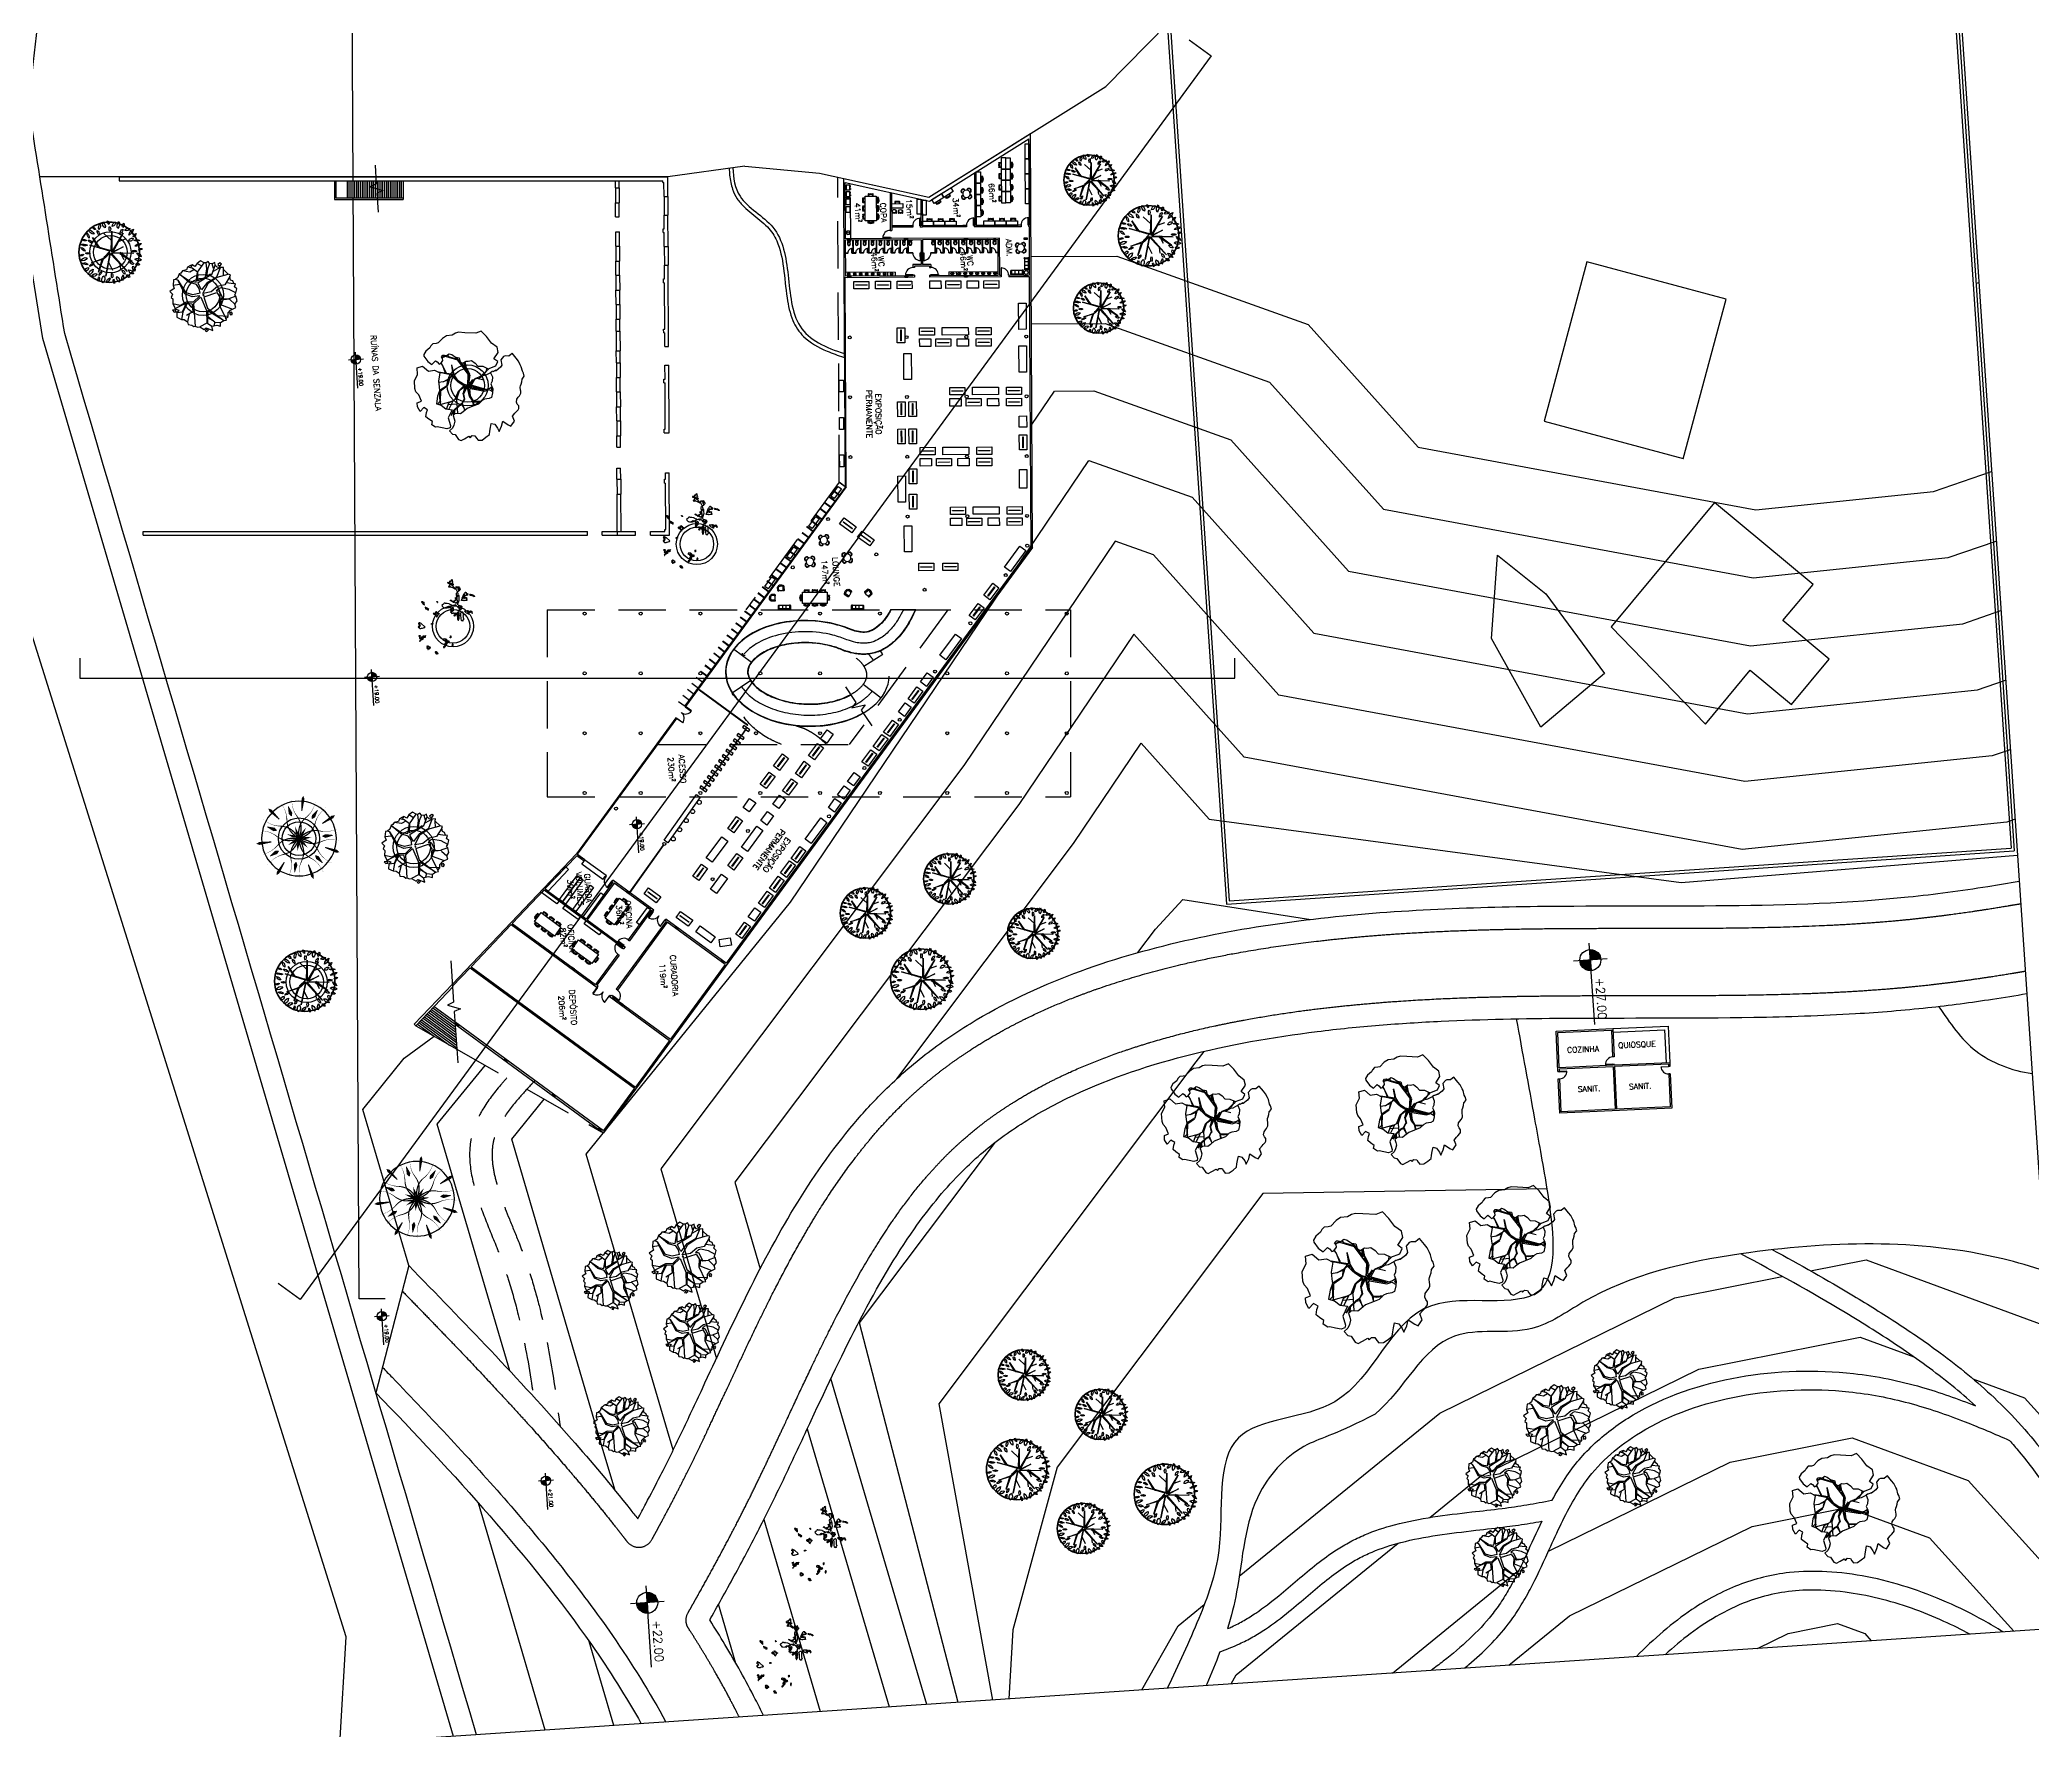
# Model space of a CAD drawing. Header units: millimetres. Extents: x 55520 to 96084, y -58491 to -49645.
# Drawn here: x 58568.5 to 58835, y -57842 to -57615.9 of the extents above; entities that cross this region are included whole.
import ezdxf
from ezdxf.enums import TextEntityAlignment as Align

# ---------------------------------------------------------------- set-up
doc = ezdxf.new("R2010")
doc.units = ezdxf.units.MM
doc.linetypes.add('HIDDEN', pattern=[9.525, 6.35, -3.175])
for name, color, linetype in [('05_Mobiliário', 1, 'Continuous'), ('Alvenaria Corte', 30, 'Continuous'), ('Alvenaria Vista', 40, 'Continuous'), ('ARQ-COTAS', 1, 'Continuous'), ('ARQ-SÍMBOLOS', 2, 'Continuous'), ('ARQ-TEXTO2', 2, 'Continuous'), ('ARQ-TEXTO3', 3, 'Continuous'), ('Caminhos Principais', 13, 'Continuous'), ('Cinza', 9, 'Continuous'), ('Curvas de Nível', 10, 'Continuous'), ('Edificações', 6, 'Continuous'), ('Esquadrias', 241, 'Continuous'), ('Limite Terreno', 20, 'Continuous'), ('Limites', 250, 'Continuous'), ('Linha Fina', 100, 'Continuous'), ('Mobiliário_cinza', 254, 'Continuous'), ('Pilares', 181, 'Continuous'), ('Projeção', 60, 'HIDDEN'), ('Árvores Existentes', 114, 'Continuous')]:
    doc.layers.add(name, color=color, linetype=linetype)
doc.styles.add('ATTR', font='romans.shx', dxfattribs={"width": 0.8, "height": 0.470416})
doc.styles.add('ROMANS', font='romans.shx')

# ---------------------------------------------------------------- blocks, each defined once
blk = doc.blocks.new('Quiosque e Banheiro')
at = {"layer": 'Alvenaria Corte'}
for p, q in [((50023.93, -44631.27), (50022.12, -44638.44)), ((50024.07, -44631.51), (50022.31, -44638.49)), ((50023.93, -44631.27), (50024.41, -44631.39)), ((50024.07, -44631.51), (50024.37, -44631.58)), ((50024.41, -44631.39), (50024.37, -44631.58)), ((50025.38, -44631.63), (50025.33, -44631.83)), ((50025.33, -44631.83), (50029.6, -44632.9)), ((50025.38, -44631.63), (50029.84, -44632.76)), ((50029.84, -44632.76), (50026.17, -44647.3)), ((50029.6, -44632.9), (50027.84, -44639.88)), ((50015.51, -44644.61), (50017.37, -44637.24)), ((50015.75, -44644.46), (50017.51, -44637.48)), ((50017.37, -44637.24), (50021.05, -44638.17)), ((50017.51, -44637.48), (50021, -44638.37)), ((50021.05, -44638.17), (50021, -44638.37)), ((50022.07, -44638.63), (50020.31, -44645.62)), ((50022.26, -44638.68), (50020.5, -44645.66)), ((50022.02, -44638.42), (50021.97, -44638.61)), ((50021.97, -44638.61), (50022.07, -44638.63)), ((50022.02, -44638.42), (50022.12, -44638.44)), ((50022.26, -44638.68), (50027.79, -44640.08)), ((50022.31, -44638.49), (50027.84, -44639.88)), ((50027.79, -44640.08), (50026.03, -44647.06)), ((50020.74, -44645.93), (50015.51, -44644.61)), ((50020.31, -44645.62), (50015.75, -44644.46)), ((50020.79, -44645.74), (50020.5, -44645.66)), ((50020.74, -44645.93), (50020.79, -44645.74)), ((50021.71, -44646.18), (50021.76, -44645.98)), ((50026.17, -44647.3), (50021.71, -44646.18)), ((50026.03, -44647.06), (50021.76, -44645.98))]:
    blk.add_line(p, q, dxfattribs=at)
at = {"layer": 'Alvenaria Vista'}
for p, q in [((50017.37, -44637.24), (50019.18, -44630.07)), ((50019.18, -44630.07), (50023.93, -44631.27)), ((50017.85, -44637.36), (50019.54, -44630.67)), ((50019.54, -44630.67), (50023.81, -44631.75))]:
    blk.add_line(p, q, dxfattribs=at)
at = {"layer": 'Esquadrias'}
for points in [[(50024.37, -44631.58), (50024.41, -44631.59), (50024.17, -44632.56), (50024.12, -44632.55)], [(50021.97, -44638.61), (50021.92, -44638.6), (50021.68, -44639.57), (50021.73, -44639.58)], [(50020.79, -44645.74), (50020.84, -44645.75), (50021.08, -44644.78), (50021.04, -44644.77)]]:
    blk.add_lwpolyline(points, close=True, dxfattribs=at)
at = {"layer": 'Linha Fina'}
for centre, start, end in [((50024.38, -44631.61), 254.36, 347.2976), ((50021.94, -44638.63), 164.36, 257.2976), ((50020.82, -44645.72), 344.36, 77.2976)]:
    blk.add_arc(centre, 0.975, start, end, dxfattribs=at)
at = {"layer": 'ARQ-TEXTO2', "char_height": 0.75, "attachment_point": 1, "rotation": 75.8288, "style": 'ROMANS'}
for s, insert in [('QUIOSQUE', (50019.37, -44637.13)), ('SANIT.', (50025.07, -44637.34)), ('COZINHA', (50018, -44643.85)), ('SANIT.', (50023.43, -44643.98))]:
    blk.add_mtext(s, dxfattribs=dict(at, insert=insert))
blk = doc.blocks.new('Nível_Planta')
at = {"layer": 'ARQ-SÍMBOLOS', "ltscale": 0.1}
h = blk.add_hatch(color=1, dxfattribs=at)
h.dxf.hatch_style = 1
h.paths.add_polyline_path([(-0.25, 0), (0, 0), (0, 0.25, 0.414214)])
h.paths.add_polyline_path([(0.25, 0), (0, 0), (0, -0.25, 0.414214)])
at = {"layer": 'ARQ-SÍMBOLOS', "color": 1}
for p, q in [((1.535, 0), (-0.4, 0)), ((0, 0.4), (0, -0.4))]:
    blk.add_line(p, q, dxfattribs=at)
at = {"layer": 'ARQ-SÍMBOLOS', "color": 1, "ltscale": 0.1}
blk.add_line((-0.25, 0), (0.25, 0), dxfattribs=at)
at = {"layer": 'ARQ-SÍMBOLOS', "color": 1}
blk.add_circle((0, 0), 0.25, dxfattribs=at)
at = {"layer": 'ARQ-TEXTO2', "style": 'ROMANS'}
blk.add_attdef('NIVEL-ACABADO', text='', height=0.2, dxfattribs=at).set_placement((0.432, 0.034), align=Align.BOTTOM_LEFT)
blk = doc.blocks.new('ARBOL')
at = {"color": 0, "linetype": 'ByBlock'}
for p, q in [((-1.375, 4.169), (-1.336, 4.042)), ((-1.336, 4.131), (-1.358, 4.18)), ((-1.302, 3.638), (-1.336, 4.131)), ((-1.034, 4.388), (-1.216, 4.399)), ((-0.978, 4.411), (-1.203, 4.42)), ((-0.543, 3.996), (-1.034, 4.388)), ((-0.889, 4.31), (-0.907, 4.428)), ((-0.509, 4.007), (-0.889, 4.31)), ((-0.587, 4.074), (-0.58, 4.163)), ((-0.52, 4.03), (-0.529, 4.132)), ((-1.593, 3.281), (-1.837, 3.338)), ((-1.203, 3.549), (-1.65, 3.817)), ((-1.357, 3.282), (-1.614, 3.282)), ((-1.079, 3.416), (-1.604, 3.774)), ((-1.269, 3.327), (-1.593, 3.281)), ((-1.246, 3.327), (-1.48, 3.047)), ((-1.313, 3.315), (-1.48, 3.047)), ((-1.336, 4.042), (-1.347, 3.661)), ((-1.113, 3.416), (-1.269, 3.327)), ((-1.102, 3.37), (-1.246, 3.327)), ((-0.978, 3.405), (-1.203, 3.549)), ((-1.102, 3.37), (-0.967, 3.058)), ((-1.022, 3.292), (-1.079, 3.416)), ((-1.013, 3.448), (-0.912, 3.884)), ((-0.933, 3.013), (-1.013, 3.393)), ((-0.912, 3.047), (-0.978, 3.405)), ((-0.967, 3.437), (-0.9, 3.895)), ((-0.33, 3.169), (-0.543, 3.996)), ((-0.353, 3.494), (-0.509, 4.007)), ((-0.364, 3.572), (-0.3, 3.784)), ((-0.298, 3.448), (-0.353, 3.494)), ((-0.286, 3.136), (-0.341, 3.437)), ((-0.33, 3.505), (-0.263, 3.774)), ((-0.298, 3.471), (-0.236, 3.794)), ((-0.263, 3.136), (-0.298, 3.448)), ((-2.117, 2.466), (-2.284, 2.39)), ((-2.106, 2.444), (-2.191, 2.315)), ((-1.961, 2.935), (-2.139, 2.455)), ((-1.905, 2.924), (-2.117, 2.466)), ((-1.48, 3.047), (-1.906, 2.969)), ((-1.893, 2.935), (-1.502, 3.024)), ((-1.112, 2.578), (-1.413, 2.265)), ((-1.101, 2.567), (-1.357, 2.265)), ((-1.313, 2.265), (-1.044, 2.578)), ((-0.765, 2.712), (-1.112, 2.578)), ((-0.732, 2.667), (-1.101, 2.567)), ((-0.721, 2.678), (-0.944, 2.991)), ((-0.744, 2.756), (-0.933, 3.013)), ((-0.567, 2.667), (-0.921, 2.354)), ((-0.733, 2.802), (-0.912, 3.047)), ((-0.91, 2.399), (-0.687, 2.701)), ((-0.631, 2.678), (-0.91, 2.399)), ((-0.554, 2.666), (-0.744, 2.756)), ((-0.554, 2.666), (-0.733, 2.802)), ((-0.631, 2.589), (-0.709, 2.142)), ((-0.567, 2.667), (-0.698, 2.119)), ((-0.553, 2.477), (-0.653, 2.13)), ((-0.567, 2.667), (-0.33, 3.169)), ((-0.567, 2.667), (-0.286, 3.136)), ((-0.567, 2.667), (-0.497, 2.476)), ((-0.486, 2.733), (-0.509, 2.666)), ((-0.509, 2.666), (-0.465, 2.488)), ((-0.497, 2.476), (0.105, 2.096)), ((-0.465, 2.488), (-0.442, 2.666)), ((-0.442, 2.802), (-0.263, 3.102)), ((-0.442, 2.666), (-0.442, 2.802)), ((-0.441, 2.701), (-0.218, 2.846)), ((-0.43, 2.656), (-0.262, 2.79)), ((-0.419, 2.632), (0.229, 2.13)), ((-0.419, 2.577), (0.083, 2.197)), ((-0.408, 2.465), (-0.419, 2.577)), ((0.071, 2.153), (-0.408, 2.465)), ((-0.385, 2.611), (-0.129, 2.824)), ((0.083, 2.197), (-0.353, 2.476)), ((-0.262, 2.79), (-0.106, 2.846)), ((-0.129, 2.824), (-0.017, 2.824)), ((-0.106, 2.846), (0.24, 2.846)), ((-0.017, 2.824), (0.262, 2.622)), ((0.05, 2.79), (0.285, 2.835)), ((0.207, 2.846), (0.553, 2.98)), ((0.24, 2.846), (0.464, 2.801)), ((0.33, 2.846), (0.565, 2.98)), ((0.464, 2.801), (0.72, 2.822)), ((0.553, 2.98), (0.619, 3.091)), ((0.587, 2.98), (0.695, 3.036)), ((0.848, 2.833), (1.011, 2.846)), ((-1.581, 2.242), (-2.191, 2.315)), ((-1.77, 2.22), (-1.968, 2.002)), ((-1.681, 1.796), (-1.893, 1.628)), ((-1.871, 1.616), (-1.681, 1.751)), ((-1.514, 2.251), (-1.864, 1.941)), ((-1.825, 2.171), (-1.406, 2.041)), ((-1.357, 2.265), (-1.77, 2.22)), ((-1.681, 1.751), (-1.762, 1.589)), ((-1.636, 1.784), (-1.725, 1.6)), ((-1.346, 1.93), (-1.681, 1.796)), ((-1.324, 1.907), (-1.636, 1.784)), ((-1.335, 2.253), (-1.56, 1.588)), ((-1.167, 1.952), (-1.346, 1.93)), ((-1.19, 1.885), (-1.324, 1.907)), ((-1.19, 1.952), (-1.156, 1.616)), ((-0.989, 2.119), (-1.167, 1.963)), ((-1.044, 2.053), (-1.167, 1.952)), ((-1.156, 1.592), (-1.145, 1.941)), ((-0.966, 2.097), (-1.044, 2.053)), ((-0.933, 2.41), (-0.989, 2.119)), ((-0.921, 2.354), (-0.966, 2.097)), ((-0.698, 2.119), (-0.631, 1.84)), ((-0.653, 1.829), (-0.676, 1.661)), ((-0.676, 1.661), (-0.671, 1.632)), ((-0.62, 1.796), (-0.664, 1.673)), ((-0.664, 1.673), (-0.653, 1.631)), ((-0.653, 2.13), (-0.609, 1.862)), ((-0.631, 1.84), (-0.497, 1.762)), ((-0.609, 1.862), (-0.452, 1.784)), ((-0.497, 1.762), (-0.257, 1.692)), ((-0.452, 1.784), (-0.214, 1.71)), ((0.229, 2.13), (0.071, 2.153)), ((0.105, 2.096), (0.318, 2.084)), ((0.261, 2.13), (0.374, 2.13)), ((0.318, 2.084), (0.443, 1.93)), ((0.374, 2.13), (0.51, 2.162)), ((0.429, 2.063), (0.469, 1.983)), ((0.44, 2.063), (0.504, 2.095)), ((-1.795, 1.523), (-1.793, 1.527))]:
    blk.add_line(p, q, dxfattribs=at)
for p, q in [((-0.272, 3.281), (-0.266, 3.278)), ((-0.266, 3.278), (-0.257, 3.276))]:
    blk.add_line(p, q)
at = {"color": 0, "linetype": 'ByBlock', "flags": 128}
for points in [[(-2.006, 4.806), (-1.93, 4.502), (-1.803, 4.292), (-1.567, 4.384), (-1.517, 4.308), (-1.466, 4.165), (-1.382, 4.165), (-1.23, 4.258), (-1.205, 4.359), (-1.23, 4.452), (-1.129, 4.502), (-1.061, 4.477), (-0.969, 4.41), (-0.825, 4.452), (-0.715, 4.359), (-0.597, 4.174), (-0.446, 4.081), (-0.471, 3.887), (-0.386, 3.769), (-0.184, 3.803), (-0.091, 3.752), (0.069, 3.719), (0.179, 3.542), (0.246, 3.356), (0.474, 3.255), (0.668, 3.036), (1.064, 3.028), (1.233, 3.188), (1.115, 3.382), (1.427, 3.592), (1.469, 3.853), (1.301, 4.14), (1.199, 4.536), (1.056, 4.881), (0.769, 4.881), (0.288, 5.109), (0.01, 5.244), (-0.15, 5.261), (-0.344, 5.235), (-0.614, 5.311), (-0.833, 5.269), (-1.12, 5.143), (-1.222, 5.16), (-1.373, 5.21), (-1.508, 5.151), (-1.593, 5.075), (-1.829, 4.999), (-1.981, 4.881), (-2.006, 4.806)], [(-2.06, 1.565), (-2.097, 1.177), (-2.157, 1.08), (-2.327, 1.092), (-2.521, 1.226), (-2.715, 1.359), (-2.8, 1.371), (-2.922, 1.553), (-2.837, 1.686), (-2.958, 1.868), (-3.043, 2.025), (-2.934, 2.207), (-2.837, 2.316), (-2.97, 2.486), (-3.213, 2.377), (-3.249, 2.631), (-3.176, 2.825), (-2.958, 2.825), (-2.958, 3.153), (-3.031, 3.346), (-3.019, 3.504), (-2.897, 3.868), (-2.631, 4.098), (-2.533, 4.401), (-2.255, 4.377), (-2.085, 4.049), (-1.781, 3.977), (-1.599, 3.759), (-1.818, 3.407), (-1.89, 3.141), (-1.939, 2.947), (-2.133, 2.741), (-2.327, 2.425), (-2.133, 2.268), (-1.987, 2.013), (-1.721, 1.856), (-2.06, 1.565)], [(-1.677, 1.613), (-1.791, 1.581), (-1.802, 1.415), (-1.823, 1.29), (-1.937, 1.134), (-2.052, 1.02), (-2.239, 0.957), (-2.166, 0.749), (-2.052, 0.676), (-1.989, 0.385), (-1.896, 0.291), (-1.698, 0.312), (-1.458, 0.343), (-1.427, 0.25), (-1.302, 0.312), (-1.177, 0.25), (-1.156, 0.114), (-1.114, -0.01), (-0.927, -0.073), (-0.708, -0.021), (-0.5, 0.042), (-0.417, 0.187), (-0.323, 0.333), (-0.208, 0.51), (-0.063, 0.406), (-0.01, 0.177), (0, 0), (0.208, 0.198), (0.354, 0.406), (0.531, 0.135), (0.635, 0.021), (0.885, 0.187), (0.885, 0.447), (1.052, 0.531), (1.135, 0.572), (1.26, 0.635), (1.312, 0.676), (1.364, 0.791), (1.333, 0.905), (1.333, 1.009), (1.406, 1.134), (1.5, 1.196), (1.583, 1.238), (1.687, 1.332), (1.729, 1.415), (1.74, 1.477), (1.781, 1.613), (1.812, 1.675), (1.875, 1.737), (1.948, 1.831), (2.01, 1.945), (2.166, 2.029), (2.187, 2.195), (2.177, 2.289), (2.208, 2.518), (2.198, 2.622), (2.187, 2.83), (2.135, 2.996), (2.041, 3.298), (1.958, 3.277), (1.833, 3.236), (1.677, 3.308), (1.594, 3.308), (1.416, 3.215), (1.364, 2.955), (1.25, 2.882), (0.989, 2.809), (0.802, 2.84), (0.708, 2.819), (0.708, 2.601), (0.614, 2.403), (0.51, 2.31), (0.51, 2.164), (0.5, 2.05), (0.417, 1.873), (0.281, 1.685), (0.156, 1.675), (-0.063, 1.727), (-0.198, 1.717), (-0.427, 1.623), (-0.719, 1.633), (-1.021, 1.633), (-1.26, 1.561), (-1.416, 1.519), (-1.656, 1.633), (-1.677, 1.613)]]:
    blk.add_lwpolyline(points, dxfattribs=at)
blk = doc.blocks.new('tree 17')
at = {"color": 0, "linetype": 'ByBlock'}
for p, q in [((-0.15, 0.77), (-0.81, 1.66)), ((-0.81, 1.66), (-0.08, 0.82)), ((-0.22, 1.81), (-0.08, 0.15)), ((-0.03, 0.27), (-0.18, 1.75)), ((-0.18, 1.75), (-0.15, 0.77)), ((-0.1, 0.07), (-1.74, -0.38)), ((-1.74, -0.38), (-0.08, 0.07)), ((-0.08, 0.15), (-1.51, 1.22)), ((-1.51, 1.22), (-0.1, 0.07)), ((-0.89, 0.73), (-1.34, 0.76)), ((-0.72, -0.11), (-1.34, 0.15)), ((-0.08, 0.82), (-0.62, 1.04)), ((-0.08, 0.07), (-0.54, -0.51)), ((-0.43, -0.5), (-0.05, 0.06)), ((-0.05, 0.06), (-0.33, -0.4)), ((-0.33, -0.4), (0.08, 0.06)), ((0.33, 1.07), (-0.03, 0.27)), ((0, 0.19), (1.35, 1.12)), ((1.54, 0.29), (0, 0.19)), ((1.35, 1.12), (0.02, 0.27)), ((0.02, 0.27), (0.33, 1.07)), ((0.08, 0.06), (0.63, -1.4)), ((0.63, -1.4), (0.1, 0.14)), ((0.1, 0.14), (0.44, -0.79)), ((0.15, 0.15), (1.54, 0.29)), ((0.36, -0.68), (0.15, 0.15)), ((0.77, 0.78), (0.91, 1.26)), ((0.86, 0.22), (1.42, -0.3)), ((-0.54, -0.51), (-1.41, -0.88)), ((-1.41, -0.88), (-0.51, -0.55)), ((-0.69, -1.37), (-0.43, -0.5)), ((-0.51, -0.55), (-0.69, -1.37)), ((1.18, -1.16), (0.36, -0.68)), ((0.44, -0.79), (1.18, -1.16))]:
    blk.add_line(p, q, dxfattribs=at)
for points in [[(-1.39, 1.33, 0.363335), (-1.73, 1.69)], [(-1.73, 1.69, 0.363335), (-1.39, 1.33)], [(-1.15, 1.67, 0.420523), (-1.52, 1.79)], [(-1.52, 1.79, 0.420523), (-1.15, 1.67)], [(-1.07, 2.21, 0.45154), (-0.99, 1.9)], [(-0.99, 1.9, 0.45154), (-1.07, 2.21)], [(-1.01, 1.76, 0.408258), (-0.81, 1.45)], [(-0.81, 1.45, 0.408258), (-1.01, 1.76)], [(-0.73, 2.36, 0.375302), (-0.64, 1.85)], [(-0.64, 1.85, 0.375302), (-0.73, 2.36)], [(-0.19, 2.05, 0.30277), (-0.5, 2.35)], [(-0.5, 2.35, 0.30277), (-0.19, 2.05)], [(-0.05, 2.05, 0.340953), (-0.03, 1.67)], [(-0.03, 1.67, 0.340953), (-0.05, 2.05)], [(0.11, 2.46, 0.350689), (0.02, 2.17)], [(0.02, 2.17, 0.350689), (0.11, 2.46)], [(0.48, 2.44, 0.27027), (0.33, 1.92)], [(0.33, 1.92, 0.27027), (0.48, 2.44)], [(0.71, 2.31, 0.218613), (0.77, 1.87)], [(0.77, 1.87, 0.218613), (0.71, 2.31)], [(0.91, 1.84, 0.440076), (0.72, 1.49)], [(0.72, 1.49, 0.440076), (0.91, 1.84)], [(1.25, 2.09, 0.288468), (1.02, 1.85)], [(1.02, 1.85, 0.288468), (1.25, 2.09)], [(1.59, 1.9, 0.268637), (1.17, 1.54)], [(1.17, 1.54, 0.268637), (1.59, 1.9)], [(1.65, 1.67, 0.386862), (1.54, 1.27)], [(1.54, 1.27, 0.386862), (1.65, 1.67)], [(-2.02, 0.17, 0.288328), (-2.33, 0.24)], [(-2.33, 0.24, 0.288328), (-2.02, 0.17)], [(-1.82, 0.44, 0.362144), (-2.27, 0.6)], [(-2.27, 0.6, 0.362144), (-1.82, 0.44)], [(-1.75, 0.92, 0.295875), (-2.18, 0.83)], [(-2.18, 0.83, 0.295875), (-1.75, 0.92)], [(-1.95, 1.39, 0.525994), (-1.77, 1.17)], [(-1.77, 1.17, 0.525994), (-1.95, 1.39)], [(-1.56, 0.12, 0.309468), (-1.93, 0.08)], [(-1.93, 0.08, 0.309468), (-1.56, 0.12)], [(-1.7, 1.06, 0.343163), (-1.38, 0.88)], [(-1.38, 0.88, 0.343163), (-1.7, 1.06)], [(1.65, 1.12, 0.341117), (1.33, 0.91)], [(1.33, 0.91, 0.341117), (1.65, 1.12)], [(1.9, 0.18, 0.326555), (1.54, 0.15)], [(1.54, 0.15, 0.326555), (1.9, 0.18)], [(2.23, 0.87, 0.343561), (1.71, 0.75)], [(1.71, 0.75, 0.343561), (2.23, 0.87)], [(2.07, 1.22, 0.443589), (1.77, 1.12)], [(1.77, 1.12, 0.443589), (2.07, 1.22)], [(2.2, 0.63, 0.38021), (1.89, 0.35)], [(1.89, 0.35, 0.38021), (2.2, 0.63)], [(2.32, 0.02, 0.383832), (2.06, 0.12)], [(2.06, 0.12, 0.383832), (2.32, 0.02)], [(-1.89, -0.05, 0.289447), (-2.23, -0.37)], [(-2.23, -0.37, 0.289447), (-1.89, -0.05)], [(-1.73, -0.51, 0.447347), (-2.23, -0.63)], [(-2.23, -0.63, 0.447347), (-1.73, -0.51)], [(-1.78, -0.86, 0.306984), (-2.08, -0.95)], [(-2.08, -0.95, 0.306984), (-1.78, -0.86)], [(-1.53, -1, 0.414115), (-1.69, -1.4)], [(-1.69, -1.4, 0.414115), (-1.53, -1)], [(-1.37, -0.67, 0.315606), (-1.66, -0.85)], [(-1.66, -0.85, 0.315606), (-1.37, -0.67)], [(-1.18, -1.28, 0.365918), (-1.58, -1.64)], [(-1.58, -1.64, 0.365918), (-1.18, -1.28)], [(-0.76, -1.19, 0.285981), (-0.93, -1.55)], [(-0.93, -1.55, 0.285981), (-0.76, -1.19)], [(0.01, -1.41, 0.328832), (0.04, -1.76)], [(0.04, -1.76, 0.328832), (0.01, -1.41)], [(0.79, -1.2, 0.368927), (0.99, -1.5)], [(0.99, -1.5, 0.368927), (0.79, -1.2)], [(1.53, -1.54, 0.303563), (1.13, -1.41)], [(1.13, -1.41, 0.303563), (1.53, -1.54)], [(1.68, -0.79, 0.340003), (1.34, -0.64)], [(1.34, -0.64, 0.340003), (1.68, -0.79)], [(1.76, -1.42, 0.316942), (1.41, -1.03)], [(1.41, -1.03, 0.316942), (1.76, -1.42)], [(2.13, -0.53, 0.317134), (1.74, -0.65)], [(1.74, -0.65, 0.317134), (2.13, -0.53)], [(1.75, -0.9, 0.40592), (1.94, -1.11)], [(1.94, -1.11, 0.40592), (1.75, -0.9)], [(2.27, -0.35, 0.351781), (1.83, -0.17)], [(1.83, -0.17, 0.351781), (2.27, -0.35)], [(-1.03, -1.61, 0.559657), (-1.26, -1.84)], [(-1.26, -1.84, 0.559657), (-1.03, -1.61)], [(-0.79, -1.62, 0.321275), (-0.68, -2.02)], [(-0.68, -2.02, 0.321275), (-0.79, -1.62)], [(-0.31, -1.65, 0.362047), (-0.48, -2.17)], [(-0.48, -2.17, 0.362047), (-0.31, -1.65)], [(-0.04, -1.88, 0.345907), (-0.11, -2.18)], [(-0.11, -2.18, 0.345907), (-0.04, -1.88)], [(0.21, -1.77, 0.339938), (0.49, -2.07)], [(0.49, -2.07, 0.339938), (0.21, -1.77)], [(0.62, -1.58, 0.235997), (0.72, -2.09)], [(0.72, -2.09, 0.235997), (0.62, -1.58)], [(0.99, -1.63, 0.337084), (1.06, -1.92)], [(1.06, -1.92, 0.337084), (0.99, -1.63)]]:
    blk.add_lwpolyline(points, format="xyb")
at = {"lineweight": 40}
blk.add_circle((0, 0), 2.24, dxfattribs=at)
blk = doc.blocks.new('árvore_media')
for p, q in [((55224.65, -51941.34), (55223.66, -51940.88)), ((55223.66, -51940.91), (55224.06, -51941.73)), ((55224.56, -51940.6), (55223.9, -51940.57)), ((55224.72, -51941.34), (55224.45, -51940.06)), ((55224.74, -51939.89), (55225.62, -51940.54)), ((55225.38, -51940.37), (55225.54, -51939.52)), ((55225.62, -51940.54), (55225.76, -51941.34)), ((55226.15, -51940.06), (55225.91, -51940.97)), ((55225.91, -51940.97), (55225.96, -51941.19)), ((55226.59, -51939.35), (55226.15, -51940.06)), ((55226.26, -51941.19), (55227.15, -51940.8)), ((55226.95, -51939.38), (55227.19, -51940.18)), ((55227.26, -51940.83), (55227.08, -51941.02)), ((55227.1, -51941.02), (55227.76, -51941.17)), ((55227.17, -51940.8), (55227.19, -51940.12)), ((55227.23, -51940.09), (55227.26, -51940.83)), ((55227.28, -51940.08), (55227.84, -51939.55)), ((55227.76, -51941.17), (55228.36, -51939.86)), ((55227.87, -51941.28), (55229.38, -51940.66)), ((55228.07, -51942.64), (55229.57, -51940.91)), ((55229.57, -51940.94), (55228.36, -51942.61)), ((55229.15, -51940.4), (55229.02, -51941.53)), ((55224.01, -51943.46), (55223, -51942.64)), ((55223.7, -51942.41), (55223.02, -51942.44)), ((55223.37, -51942.95), (55223.02, -51943.46)), ((55223.13, -51942.07), (55223.75, -51942.35)), ((55223.73, -51941.65), (55223.2, -51941.76)), ((55224.3, -51941.87), (55223.35, -51941.45)), ((55224.61, -51942.61), (55223.7, -51942.41)), ((55223.75, -51942.35), (55224.5, -51942.5)), ((55225.16, -51943.46), (55224.3, -51941.87)), ((55224.48, -51942.41), (55224.3, -51942.04)), ((55224.5, -51942.5), (55224.48, -51942.41)), ((55224.96, -51943.54), (55224.61, -51942.61)), ((55225.18, -51942.38), (55224.65, -51941.34)), ((55225.27, -51942.33), (55224.72, -51941.34)), ((55226, -51943.12), (55225.18, -51942.38)), ((55226.4, -51943.03), (55225.27, -51942.33)), ((55226, -51943.15), (55225.34, -51943.46)), ((55225.76, -51941.34), (55226.29, -51942.1)), ((55226.35, -51943.34), (55225.82, -51943.4)), ((55225.96, -51941.19), (55226.22, -51941.53)), ((55226.22, -51941.53), (55226.26, -51941.19)), ((55226.29, -51942.1), (55226.4, -51943)), ((55226.35, -51943.34), (55226.48, -51944.16)), ((55226.42, -51941.48), (55226.95, -51941.17)), ((55226.79, -51942.92), (55226.42, -51941.48)), ((55226.79, -51943.29), (55228.34, -51942.75)), ((55226.79, -51943.32), (55227.48, -51944.14)), ((55226.82, -51942.95), (55228.07, -51942.64)), ((55226.95, -51941.17), (55227.87, -51941.28)), ((55228.34, -51942.75), (55229.75, -51942.83)), ((55228.36, -51942.61), (55229, -51942.66)), ((55229, -51942.66), (55229.66, -51941.93)), ((55229.66, -51941.93), (55229.15, -51942.66)), ((55229.15, -51942.69), (55229.73, -51942.75)), ((55229.68, -51941.93), (55229.77, -51941.28)), ((55229.68, -51941.93), (55230.08, -51942.07)), ((55229.73, -51942.75), (55230.13, -51942.3)), ((55229.75, -51942.83), (55230.1, -51943.63)), ((55223.46, -51944.19), (55223.15, -51944.02)), ((55223.53, -51944.02), (55223.37, -51944.53)), ((55224.01, -51943.46), (55223.53, -51944.02)), ((55223.7, -51943.85), (55223.93, -51944.33)), ((55223.93, -51944.33), (55223.73, -51945.13)), ((55225.09, -51943.71), (55224.01, -51943.46)), ((55224.04, -51943.46), (55224.96, -51943.54)), ((55224.06, -51945.55), (55224.9, -51944.42)), ((55225.05, -51944.5), (55224.06, -51945.52)), ((55226.22, -51944.9), (55224.76, -51945.69)), ((55226.33, -51945.04), (55224.76, -51945.72)), ((55224.92, -51944.42), (55225.09, -51943.71)), ((55225.36, -51943.68), (55225.05, -51944.5)), ((55225.34, -51943.46), (55225.16, -51943.46)), ((55225.23, -51945.55), (55225.29, -51946.29)), ((55225.82, -51943.4), (55225.36, -51943.68)), ((55226.48, -51944.16), (55226.22, -51944.9)), ((55226.71, -51944.25), (55226.33, -51945.04)), ((55226.64, -51943.37), (55227.32, -51944.16)), ((55226.64, -51943.4), (55226.71, -51944.25)), ((55227.32, -51944.16), (55227.26, -51944.96)), ((55227.26, -51944.96), (55227.57, -51945.64)), ((55227.37, -51944.96), (55227.92, -51946.26)), ((55227.39, -51944.98), (55228.32, -51945.47)), ((55227.5, -51944.31), (55227.41, -51944.84)), ((55227.41, -51944.84), (55228.32, -51945.41)), ((55227.48, -51944.14), (55229.99, -51944.14)), ((55227.5, -51944.31), (55228.36, -51944.28)), ((55228.32, -51945.41), (55229.13, -51945.61)), ((55228.32, -51945.47), (55228.36, -51946.06)), ((55228.36, -51944.28), (55228.74, -51945.01)), ((55228.58, -51944.7), (55229.44, -51944.96)), ((55224.76, -51945.72), (55224.65, -51945.97)), ((55227.57, -51945.64), (55227.35, -51946.46))]:
    blk.add_line(p, q)
for points in [[(55223.9, -51940.57), (55223.66, -51940.53), (55223.66, -51940.91), (55223.61, -51941.23), (55223.35, -51941.45), (55223.06, -51941.48), (55223.2, -51941.76), (55223.13, -51942.07), (55222.89, -51942.22), (55223.02, -51942.44), (55223, -51942.64), (55222.75, -51943.04), (55223.02, -51943.46), (55223.36, -51943.71), (55223.15, -51944.02), (55223.25, -51944.27), (55223.37, -51944.53), (55223.66, -51944.66), (55223.73, -51945.13), (55223.97, -51945.33), (55224.06, -51945.52), (55224.46, -51945.69), (55224.65, -51945.97), (55224.68, -51946.18), (55225.29, -51946.29), (55225.65, -51946.18), (55225.95, -51946.68), (55226.26, -51946.4), (55226.61, -51946.57), (55226.78, -51946.4), (55227.35, -51946.46), (55227.69, -51946.29), (55227.92, -51946.26), (55228.08, -51945.83), (55228.36, -51946.06), (55228.85, -51946.11), (55229.13, -51945.61), (55229.18, -51945.3), (55229.44, -51944.96), (55229.76, -51944.91), (55229.84, -51944.49), (55230.03, -51944.27), (55229.99, -51944.14), (55230.12, -51943.88), (55230.1, -51943.63), (55230.42, -51943.14), (55230.26, -51942.93), (55230.61, -51942.19), (55230.13, -51942.3), (55230.08, -51942.07), (55230.03, -51941.73), (55230.17, -51941.3), (55229.77, -51941.28), (55229.57, -51940.91), (55229.54, -51940.6), (55229.38, -51940.66), (55229.15, -51940.4), (55228.77, -51940.38), (55228.46, -51940.07), (55228.36, -51939.86), (55228.21, -51939.46), (55227.84, -51939.55), (55227.5, -51939.29), (55226.95, -51939.38), (55226.81, -51939.5), (55226.59, -51939.35), (55226.15, -51939.22), (55225.9, -51939.46), (55225.59, -51939.32), (55225.54, -51939.52), (55225.24, -51939.61), (55225.12, -51939.85), (55224.74, -51939.89), (55224.55, -51939.82), (55224.45, -51940.06)], [(55223.28, -51940.74), (55223.14, -51940.91), (55223.3, -51941.16), (55223.5, -51940.95)], [(55228.65, -51940.06), (55228.87, -51939.92), (55229.05, -51940.06), (55228.85, -51940.2)], [(55226.66, -51942.92), (55226.55, -51942.95), (55226.53, -51943.03), (55226.62, -51943)], [(55230.5, -51942.68), (55230.42, -51942.86), (55230.59, -51943.04), (55230.67, -51942.86)], [(55228.24, -51946.12), (55228.02, -51946.26), (55228.04, -51946.55), (55228.26, -51946.38)]]:
    blk.add_lwpolyline(points, close=True)
at = {"style": 'ATTR', "width": 0.8, "flags": 9}
blk.add_attdef('ESTCODE', (55226.66, -51942.92), '', height=0.0000158, dxfattribs=at)
blk = doc.blocks.new('tree 24')
at = {"flags": 128}
for points in [[(-1.1, 2.65, 0, 0.2, 0), (-1.02, 2.46, 0.2, 0.07, 0), (-0.71, 1.71, 0, 0, 0)], [(0, 0, 0.1, 0.0832, -0.09359), (-0.34, 0.63, 0.0832, 0.07, -0.120632), (-0.38, 1.18, 0.07, 0.0494, -0.042982), (-0.3, 1.5, 0.0494, 0.03, 0.045506), (-0.22, 1.8, 0.03, 0.0165, 0.065495), (-0.21, 2.23, 0.0165, 0, 0.053115), (-0.32, 2.75, 0, 0, 0)], [(0, 0, 0.1, 0.0832, 0.09359), (0.38, 0.6, 0.0832, 0.07, 0.120632), (0.46, 1.15, 0.07, 0.0494, 0.042982), (0.4, 1.47, 0.0494, 0.03, -0.045506), (0.35, 1.78, 0.03, 0.0165, -0.065495), (0.37, 2.21, 0.0165, 0, -0.053115), (0.52, 2.72, 0, 0, 0)], [(0, 0, 0.1, 0.0832, -0.09359), (-0.7, 0.12, 0.0832, 0.07, -0.120632), (-1.16, 0.44, 0.07, 0.0494, -0.042982), (-1.36, 0.7, 0.0494, 0.03, 0.045506), (-1.54, 0.95, 0.03, 0.0165, 0.065495), (-1.87, 1.23, 0.0165, 0, 0.053115), (-2.34, 1.47, 0, 0, 0)], [(-1.2, 1.02, 0.05, 0.25, 0), (-1.36, 1.15, 0.25, 0.04, 0), (-1.74, 1.47, 0, 0, 0)], [(0, 0, 0.1, 0.0832, 0.09359), (-0.23, 0.67, 0.0832, 0.07, 0.120632), (-0.61, 1.08, 0.07, 0.0494, 0.042982), (-0.9, 1.23, 0.0494, 0.03, -0.045506), (-1.17, 1.38, 0.03, 0.0165, -0.065495), (-1.5, 1.67, 0.0165, 0, -0.053115), (-1.8, 2.1, 0, 0, 0)], [(0.05, 1.58, 0.05, 0.25, 0), (0.05, 1.78, 0.25, 0.04, 0), (0.07, 2.28, 0, 0, 0)], [(0, 0, 0.1, 0.0832, -0.09359), (0.28, 0.66, 0.0832, 0.07, -0.120632), (0.69, 1.03, 0.07, 0.0494, -0.042982), (0.99, 1.17, 0.0494, 0.03, 0.045506), (1.27, 1.29, 0.03, 0.0165, 0.065495), (1.61, 1.55, 0.0165, 0, 0.053115), (1.95, 1.96, 0, 0, 0)], [(0, 0, 0.1, 0.0832, 0.09359), (0.71, 0.07, 0.0832, 0.07, 0.120632), (1.19, 0.35, 0.07, 0.0494, 0.042982), (1.4, 0.6, 0.0494, 0.03, -0.045506), (1.61, 0.84, 0.03, 0.0165, -0.065495), (1.96, 1.09, 0.0165, 0, -0.053115), (2.45, 1.29, 0, 0, 0)], [(1.39, 2.51, 0, 0.2, 0), (1.29, 2.33, 0.2, 0.07, 0), (0.9, 1.62, 0, 0, 0)], [(1.26, 0.95, 0.05, 0.25, 0), (1.42, 1.07, 0.25, 0.04, 0), (1.82, 1.37, 0, 0, 0)], [(-2.76, 0.79, 0, 0.2, 0), (-2.56, 0.73, 0.2, 0.07, 0), (-1.78, 0.51, 0, 0, 0)], [(0, 0, 0.1, 0.0832, 0.09359), (-0.67, 0.24, 0.0832, 0.07, 0.120632), (-1.22, 0.2, 0.07, 0.0494, 0.042982), (-1.53, 0.07, 0.0494, 0.03, -0.045506), (-1.81, -0.06, 0.03, 0.0165, -0.065495), (-2.24, -0.13, 0.0165, 0, -0.053115), (-2.76, -0.1, 0, 0, 0)], [(0, 0, 0.1, 0.0832, -0.09359), (-0.53, -0.47, 0.0832, 0.07, -0.120632), (-1.06, -0.63, 0.07, 0.0494, -0.042982), (-1.4, -0.62, 0.0494, 0.03, 0.045506), (-1.71, -0.61, 0.03, 0.0165, 0.065495), (-2.13, -0.7, 0.0165, 0, 0.053115), (-2.61, -0.92, 0, 0, 0)], [(0, 0, 0.1, 0.0832, 0.09359), (-0.61, -0.37, 0.0832, 0.07, 0.120632), (-0.92, -0.83, 0.07, 0.0494, 0.042982), (-1, -1.15, 0.0494, 0.03, -0.045506), (-1.09, -1.45, 0.03, 0.0165, -0.065495), (-1.29, -1.83, 0.0165, 0, -0.053115), (-1.64, -2.22, 0, 0, 0)], [(0, 0, 0.1, 0.0832, -0.09359), (0.03, -0.71, 0.0832, 0.07, -0.120632), (-0.17, -1.23, 0.07, 0.0494, -0.042982), (-0.38, -1.48, 0.0494, 0.03, 0.045506), (-0.58, -1.72, 0.03, 0.0165, 0.065495), (-0.78, -2.1, 0.0165, 0, 0.053115), (-0.91, -2.61, 0, 0, 0)], [(-0.21, -0.04, 0, 0.15, 0), (-0.42, -0.08, 0.15, 0, 0), (-0.84, -0.17, 0, 0, 0)], [(-0.16, 0.14, 0, 0.15, 0), (-0.33, 0.27, 0.15, 0, 0), (-0.66, 0.55, 0, 0, 0)], [(0, 0, 0.1, 0.0832, 0.09359), (-0.09, -0.71, 0.0832, 0.07, 0.120632), (0.08, -1.24, 0.07, 0.0494, 0.042982), (0.27, -1.5, 0.0494, 0.03, -0.045506), (0.46, -1.76, 0.03, 0.0165, -0.065495), (0.63, -2.15, 0.0165, 0, -0.053115), (0.71, -2.67, 0, 0, 0)], [(0.01, 0.21, 0, 0.15, 0), (0.01, 0.43, 0.15, 0, 0), (0.02, 0.86, 0, 0, 0)], [(0, 0, 0.1, 0.0832, -0.09359), (0.68, 0.19, 0.0832, 0.07, -0.120632), (1.23, 0.11, 0.07, 0.0494, -0.042982), (1.53, -0.05, 0.0494, 0.03, 0.045506), (1.8, -0.19, 0.03, 0.0165, 0.065495), (2.22, -0.29, 0.0165, 0, 0.053115), (2.75, -0.3, 0, 0, 0)], [(0, 0, 0.1, 0.0832, -0.09359), (0.58, -0.42, 0.0832, 0.07, -0.120632), (0.85, -0.9, 0.07, 0.0494, -0.042982), (0.92, -1.22, 0.0494, 0.03, 0.045506), (0.98, -1.53, 0.03, 0.0165, 0.065495), (1.15, -1.92, 0.0165, 0, 0.053115), (1.48, -2.34, 0, 0, 0)], [(0, 0, 0.1, 0.0832, 0.09359), (0.5, -0.51, 0.0832, 0.07, 0.120632), (1.02, -0.71, 0.07, 0.0494, 0.042982), (1.35, -0.72, 0.0494, 0.03, -0.045506), (1.66, -0.74, 0.03, 0.0165, -0.065495), (2.07, -0.85, 0.0165, 0, -0.053115), (2.53, -1.11, 0, 0, 0)], [(0.17, 0.13, 0, 0.15, 0), (0.34, 0.26, 0.15, 0, 0), (0.69, 0.52, 0, 0, 0)], [(0.21, -0.05, 0, 0.15, 0), (0.41, -0.11, 0.15, 0, 0), (0.84, -0.21, 0, 0, 0)], [(2.83, 0.48, 0, 0.2, 0), (2.63, 0.45, 0.2, 0.07, 0), (1.83, 0.31, 0, 0, 0)], [(-2.34, -1.66, 0, 0.2, 0), (-2.17, -1.54, 0.2, 0.07, 0), (-1.51, -1.08, 0, 0, 0)], [(-1.55, -0.3, 0.05, 0.25, 0), (-1.74, -0.34, 0.25, 0.04, 0), (-2.23, -0.44, 0, 0, 0)], [(-0.73, -1.4, 0.05, 0.25, 0), (-0.82, -1.58, 0.25, 0.04, 0), (-1.05, -2.02, 0, 0, 0)], [(-0.1, -0.19, 0, 0.15, 0), (-0.2, -0.38, 0.15, 0, 0), (-0.39, -0.77, 0, 0, 0)], [(0.09, -0.19, 0, 0.15, 0), (0.18, -0.39, 0.15, 0, 0), (0.35, -0.79, 0, 0, 0)], [(0.64, -1.44, 0.05, 0.25, 0), (0.72, -1.62, 0.25, 0.04, 0), (0.93, -2.08, 0, 0, 0)], [(2.14, -1.91, 0, 0.2, 0), (1.99, -1.77, 0.2, 0.07, 0), (1.38, -1.23, 0, 0, 0)], [(1.53, -0.4, 0.05, 0.25, 0), (1.72, -0.45, 0.25, 0.04, 0), (2.2, -0.57, 0, 0, 0)], [(-0.16, -2.87, 0, 0.2, 0), (-0.15, -2.66, 0.2, 0.07, 0), (-0.1, -1.85, 0, 0, 0)]]:
    blk.add_lwpolyline(points, format="xyseb", dxfattribs=at)
blk.add_circle((0, 0), 2.5)
blk = doc.blocks.new('tree top 2_cad-block.com')
at = {"color": 0}
for points in [[(-1845, 1069), (-1847, 1084, -0.0888148), (-1845, 1113), (-1816, 1209, -0.089515), (-1760, 1319, -0.039705), (-1714, 1370), (-1682, 1362), (-1680, 1351, 0.1360802), (-1671, 1336), (-1687, 1332, 0.4657322), (-1697, 1311, -0.5628321), (-1700, 1307, 0.4668338), (-1711, 1297, -0.5817075), (-1715, 1294, 0.8145472), (-1727, 1279, -0.7340543), (-1734, 1267, 0.6432711), (-1748, 1250, -0.1623287), (-1743, 1216, -0.3766121), (-1756, 1205, 0.4197182), (-1769, 1193, 0.180092), (-1763, 1175, -0.2678467), (-1759, 1151, 0.0235323), (-1774, 1106, 0.2078867), (-1770, 1078), (-1783, 1074, 0.5005939), (-1797, 1042, -1.2686227), (-1804, 1040, -0.0101597), (-1805, 1066, 0.5889608), (-1830, 1080, 0.2520972), (-1838, 1066, -0.6018371), (-1845, 1069, -0.7184847)], [(-2521, -35), (-2642, -157, -0.0890086), (-2704, -201, -0.0961625), (-2788, -221, -0.1232156), (-2815, -216, -0.2232863), (-2832, -195), (-2820, -195, 0.076603), (-2800, -190, 0.8998294), (-2803, -178, -1.0380912), (-2803, -175, 0.9868107), (-2804, -164, -0.5444537), (-2808, -158, 0.4328057), (-2811, -153, -0.37258), (-2825, -130, 0.5590721), (-2838, -119, -0.2503733), (-2846, -118, 0.0279978), (-2881, -93, 0.0320506), (-2921, -71), (-2893, -56, 0.1880264), (-2871, -32, -0.8846222), (-2865, -33, 0.5084994), (-2842, -54, -0.1675556), (-2816, -57, 0.3711434), (-2785, -49, -0.522163), (-2758, -49, 0.955418), (-2741, -38, -1.6107113), (-2726, -37, 0.5234518), (-2718, -51, -0.2122453), (-2683, -68, 0.2555192), (-2651, -81, 0.1656774), (-2632, -71, 0.1410107), (-2623, -55, 0.6427079), (-2631, -49, -0.6781609), (-2639, -42, -0.4723062), (-2631, -38, 1.0104854), (-2623, -24, -0.4558183), (-2626, -9, -0.6194846), (-2620, -10, 0.8275703), (-2606, -9, -0.6593286), (-2587, -3, 0.6391992), (-2574, 1, -1.1218141), (-2563, -2, 0.1984541), (-2563, -12, -0.6212835), (-2566, -16, 0.9654746), (-2572, -36, -0.3542217), (-2567, -44, -0.4150768), (-2573, -49, 0.6549973), (-2582, -65, 0.2434178), (-2567, -72, 0.2783374), (-2555, -65, -0.0801501), (-2534, -36, -0.3729666), (-2521, -35, -0.7813375)], [(-2298, 149), (-2279, 158, -0.0641627), (-2238, 173, 0.1029258), (-2134, 218, -0.0012253), (-2060, 270), (-2122, 356), (-2166, 342, 0.0312291), (-2281, 297, -0.5468664), (-2289, 302, -0.3522141), (-2283, 309), (-2128, 366), (-2151, 392, 0.0621445), (-2222, 455, -0.0041832), (-2238, 466), (-2240, 460, -0.4752738), (-2249, 456, 0.0147312), (-2263, 462), (-2257, 450, -0.1801425), (-2256, 430, -0.5221031), (-2277, 423, 0.0063668), (-2297, 438), (-2296, 428, -0.1054688), (-2298, 392, -0.5861965), (-2314, 388, 0.58716), (-2319, 387, -0.1256017), (-2329, 369, -0.6125551), (-2348, 375, 0.45834), (-2354, 378, -0.3314998), (-2372, 384), (-2376, 376, -0.4925465), (-2398, 375, 0.393664), (-2409, 376), (-2393, 363, 0.2000121), (-2385, 361, -0.5064324), (-2374, 349, 0.9494605), (-2366, 347, -0.7382551), (-2349, 347, 0.4413854), (-2343, 344, -0.1217148), (-2330, 346, -0.3363445), (-2327, 342, 0.6524899), (-2323, 341, -0.7019602), (-2310, 337, -0.1773692), (-2315, 321, -0.5395515), (-2323, 321, 0.6087793), (-2328, 321, -0.1726816), (-2339, 310, -0.5080936), (-2351, 317, 0.1484901), (-2354, 325, 0.5719314), (-2361, 324, -0.134437), (-2371, 310, 0.1042936), (-2381, 297, 0.4360199), (-2378, 287, -0.7971485), (-2380, 272, 0.5570891), (-2386, 261, 0.2324154), (-2375, 253, -0.7672249), (-2373, 237, -0.1751022), (-2384, 237, 1.1730552), (-2385, 228, -1.4226731), (-2390, 214, 0.3745724), (-2395, 214, 0.518418), (-2395, 210, -0.7241294), (-2397, 194, 0.5845703), (-2401, 182, -0.2628245), (-2400, 172, 0.3851627), (-2398, 169, 0.1121709), (-2387, 167), (-2348, 160), (-2325, 155, -0.0111197), (-2298, 149, 0.3768776)], [(-1788, 607), (-1746, 639, -0.0978742), (-1697, 662, -0.128018), (-1675, 662, -0.3073786), (-1658, 643), (-1656, 619), (-1665, 617, 0.2953204), (-1675, 604, -0.1821223), (-1677, 600, 0.4948838), (-1677, 593, -0.1954535), (-1665, 576, -0.0803164), (-1664, 568, 0.2782458), (-1656, 549), (-1788, 607), (-1879, 663, -0.0971124), (-2017, 789), (-2010, 796, 0.4113214), (-2010, 805, -0.5002552), (-2009, 813), (-2003, 807, 1.1227601), (-1988, 825, -0.7438064), (-1986, 830, -0.311104), (-1973, 821, 0.5149116), (-1953, 816, -0.3137906), (-1946, 816, 0.452196), (-1930, 822, 0.4101434), (-1947, 863, -0.969955), (-1945, 869, -0.0632903), (-1909, 851, 0.3558058), (-1888, 853, 0.5108276), (-1890, 866, -0.1083597), (-1903, 877, -1.1771881), (-1898, 880, 0.3313886), (-1879, 867, 0.5828312), (-1873, 880, 0.1540492), (-1902, 904, -0.894376), (-1901, 907, 0.1297655), (-1872, 911, 0.905698), (-1877, 930, -1.1243401), (-1878, 936, 0.426186), (-1866, 947, -1.2828614), (-1863, 946, 0.3545521), (-1859, 923, 0.2960964), (-1829, 918, -0.551146), (-1818, 911, -0.351024), (-1827, 900, -0.2209743), (-1832, 901, 0.6004655), (-1858, 889, 0.5502234), (-1843, 878, 0.0152474), (-1824, 886, 0.362883), (-1819, 896, -0.4519835), (-1815, 902, -0.2146348), (-1792, 895, -0.3129134), (-1788, 877, -0.3818867), (-1794, 874, 0.3179798), (-1813, 867, 0.1321133), (-1825, 833, 0.618764), (-1819, 830, -0.3588635), (-1806, 828, -0.3046051), (-1805, 822, 0.6029985), (-1803, 819, -0.442928), (-1781, 803, 0.2615743), (-1774, 791, -0.8055215), (-1775, 783, 0.1407991), (-1790, 780, 0.1817606), (-1798, 770, 0.2070166), (-1797, 758, -0.1184591), (-1792, 740, -0.2172553), (-1800, 723, 0.6278138), (-1796, 710, -0.409067), (-1785, 695, -0.6792317), (-1792, 694, 0.2537093), (-1803, 699, -0.3305944), (-1806, 702, 0.9280435), (-1814, 700, -0.6310562), (-1820, 696, -0.0309771), (-1825, 699, 0.530217), (-1835, 695, -0.5326488), (-1845, 691, 0.0979406), (-1859, 698, 0.1263509), (-1880, 698, 0.7907453), (-1880, 689, -0.1463997), (-1847, 671, -0.6802053), (-1851, 661, 0.0322211), (-1875, 660)], [(-1716, 178), (-1596, 173, 0.0391797), (-1533, 175, 0.0258852), (-1289, 215, -0.2676897), (-1279, 212, -0.08339), (-1271, 200, 0.702426), (-1261, 200, -0.583324), (-1255, 202, 0.0919468), (-1249, 197, 0.6366668), (-1242, 203, -0.1020233), (-1242, 216), (-1234, 212, 0.1775075), (-1222, 211), (-1230, 200, 0.2426834), (-1239, 151), (-1260, 173), (-1260, 179, 0.1500916), (-1263, 190, 0.2208688), (-1271, 196, -0.1092321), (-1285, 201, 0.6351344), (-1294, 196, 0.0165574), (-1292, 183), (-1299, 189, 0.8832326), (-1320, 173, 0.0850943), (-1312, 164), (-1323, 167, 0.9733571), (-1332, 138, -0.1065405), (-1314, 126), (-1334, 127, 1.2350181), (-1328, 98, -0.5171403), (-1321, 92, -0.2463457), (-1325, 83, 0.5544228), (-1322, 57, -0.340995), (-1318, 47), (-1365, 24, -0.0076053), (-1468, -26, -0.5281917), (-1477, -21, -0.0717228), (-1476, -10), (-1465, -7, 0.9067743), (-1467, 16, 0.0687199), (-1497, 12, -0.620262), (-1504, 19, -0.2748983), (-1489, 30, 0.8524007), (-1487, 62, 0.1084811), (-1527, 62, -0.9733529), (-1530, 75, 0.8107524), (-1533, 112, 0.1954413), (-1558, 105, -1.1287238), (-1560, 110, 0.4275762), (-1551, 134, 0.5336135), (-1574, 137, -0.1626712), (-1597, 124, 0.2543295), (-1610, 114, -0.5309186), (-1623, 111, 0.858905), (-1648, 92, -0.4914229), (-1660, 65, -0.602763), (-1676, 83, -0.145022), (-1663, 100, 0.3744642), (-1660, 115, -0.6730883), (-1648, 130, 0.9702282), (-1641, 150, 0.1714486), (-1692, 151, -0.6567947), (-1716, 178, -1.9565204)], [(-1708, 671), (-1699, 673, -0.0944696), (-1677, 674, 0.0451012), (-1669, 674, 0.4897826), (-1665, 680, -0.0584458), (-1670, 710, 0.2922658), (-1680, 723, 0.33801), (-1706, 715, 0.1664054), (-1711, 697, 0.041311), (-1708, 671, 0.824584)], [(-1460, 839), (-1449, 686, -0.0880999), (-1454, 634, 0.0566591), (-1479, 485), (-1607, 527), (-1637, 685), (-1619, 692, 0.2730755), (-1610, 704, 0.4263509), (-1615, 709, 0.1545401), (-1635, 704), (-1632, 713), (-1619, 715, 0.2694917), (-1605, 727, 0.5355493), (-1613, 737, 0.0936261), (-1631, 732), (-1627, 740, 0.2682835), (-1628, 758, 0.5646656), (-1644, 757), (-1641, 767, 0.7272871), (-1650, 773, -1.6785185), (-1651, 777, 0.2069037), (-1632, 778, 0.8583424), (-1637, 791, -0.9215858), (-1638, 797, 0.1825954), (-1630, 805, 0.479196), (-1634, 816, -0.635433), (-1636, 825), (-1627, 818, -0.1477411), (-1620, 807, 0.5755492), (-1607, 804, 0.3824742), (-1606, 821, 0.1877416), (-1629, 833, -0.7887156), (-1629, 835, 0.1915233), (-1616, 847, -0.517478), (-1610, 848, -0.1113428), (-1598, 828, 0.3503355), (-1581, 817, -0.0668846), (-1551, 816, 0.7158722), (-1541, 832, -0.5055995), (-1540, 838, -0.421765), (-1532, 835, 0.1874763), (-1508, 811, 0.6315543), (-1492, 824, 0.2511158), (-1514, 847, -0.9447193), (-1513, 851, 0.126923), (-1475, 853, -0.5977669), (-1460, 839, 0.8439111)], [(-918, 375), (-904, 379, -0.1462754), (-875, 377, 0.0261025), (-840, 366, 0.7517321), (-838, 370), (-865, 397, 0.0199993), (-971, 496, 0.213727), (-1003, 505, 0.6266888), (-1004, 500), (-945, 414), (-918, 375)], [(-627, 111), (-549, 83), (-547, 74, 0.3467913), (-540, 68), (-545, 56, 0.2049483), (-544, 31, 0.3868267), (-535, 27, 0.1082969), (-519, 37), (-535, 19, 0.7150714), (-521, -6, 0.2259886), (-498, 10, -1.0633544), (-493, 7, -0.176207), (-516, -8, 1.02865), (-510, -29, -0.8848716), (-504, -41, 1.2376605), (-490, -57, -0.1481279), (-468, -39, -1.2513496), (-466, -50, 0.3197457), (-480, -59, -0.4017919), (-521, -77, -0.3283462), (-533, -60, 0.5854544), (-552, -48, -0.7209368), (-567, -34, 0.3518152), (-575, -3, 0.0295062), (-603, 16, -1.2079974), (-597, 23, 0.8358174), (-587, 28, 0.2749729), (-617, 55), (-620, 71, 0.0281474), (-627, 111, -2.9463153)], [(-2455, -327), (-2428, -250, 0.1546492), (-2428, -230, 0.0203162), (-2433, -215), (-2483, -274), (-2479, -277, -0.4489073), (-2478, -289, 0.3941596), (-2477, -295, -0.2666999), (-2475, -304, 0.4630503), (-2470, -310, -0.4334486), (-2465, -317, 0.5436149), (-2455, -327, -0.3074162)], [(-1468, -121), (-1447, -154, -0.410895), (-1449, -161), (-1486, -198, 0.1532465), (-1495, -218, -0.0666617), (-1503, -242, 0.0024741), (-1512, -262), (-1522, -251, 0.1493205), (-1548, -237, -0.2731572), (-1559, -227), (-1540, -220, 0.1917685), (-1531, -212, -0.3886234), (-1523, -210, 0.5154797), (-1515, -205, -0.2749296), (-1510, -198, 0.3850709), (-1504, -184), (-1499, -181, 0.6026237), (-1499, -170, -0.6702904), (-1498, -161, -0.1605484), (-1487, -161, 0.2245122), (-1483, -150, -0.3380293), (-1480, -147, 0.0031619), (-1470, -144, 0.21648), (-1468, -121, -1.4948685)], [(-1396, -33), (-1467, -68), (-1453, -97), (-1429, -132), (-1409, -90, 0.0547396), (-1391, -41, 0.3982078), (-1396, -33, 1.0402745)], [(-770, -1327), (-713, -1304), (-590, -1296), (-526, -1260, -0.054713), (-481, -1240, 0.5147607), (-480, -1236), (-506, -1219), (-514, -1220), (-520, -1221, 0.341554), (-526, -1227, -0.9562578), (-539, -1226, 0.3775739), (-544, -1219, -0.1252622), (-560, -1212, -0.3451817), (-564, -1199, 0.4399439), (-568, -1190, -0.4372377), (-575, -1172), (-636, -1149, 0.1465021), (-654, -1147), (-675, -1151, -0.196547), (-690, -1148), (-729, -1132, 0.3752895), (-752, -1139), (-757, -1155), (-750, -1164, 0.5553929), (-747, -1164, -0.7916161), (-736, -1168, -0.2974615), (-738, -1171, 0.6758088), (-738, -1174, -0.3929509), (-735, -1181, -0.3703968), (-739, -1183, 0.7160636), (-740, -1185, -0.6282639), (-743, -1193, 0.5131683), (-745, -1196, -0.5332072), (-751, -1205, 0.2993089), (-762, -1212, -0.679189), (-772, -1211, 0.7401701), (-774, -1211, -0.9447357), (-780, -1210, -0.1317429), (-778, -1204, -0.3445443), (-775, -1203, 0.4998713), (-773, -1202, 0.2410119), (-774, -1198, -0.3164561), (-776, -1187), (-783, -1196, -0.1337991), (-807, -1217, 0.1876907), (-832, -1243), (-827, -1250, 0.2911255), (-822, -1251, -0.7066992), (-819, -1257, 0.5555419), (-818, -1259, -0.3475486), (-815, -1263, 0.48264), (-813, -1264, -1.3941192), (-813, -1272, 0.1626069), (-822, -1271, 0.7184905), (-822, -1275, -0.4333456), (-820, -1281, -0.149293), (-824, -1285), (-819, -1286, -0.535485), (-816, -1292, 0.3003219), (-816, -1295, 0.6370643), (-812, -1295, -0.2439192), (-809, -1291, -0.5033236), (-807, -1293), (-805, -1291, -0.5081991), (-800, -1292, -0.303598), (-801, -1295, 0.3579568), (-801, -1295, 0.5593764), (-799, -1295, -0.2207996), (-794, -1291, -0.560543), (-792, -1293, -0.1393082), (-794, -1296), (-792, -1295, 0.1675718), (-790, -1293, -1.0229206), (-788, -1294, -0.1820123), (-789, -1296), (-788, -1296), (-786, -1294, 0.2528945), (-786, -1293, -0.8950421), (-784, -1292, -0.2218263), (-784, -1296, 0.4253828), (-784, -1297, 0.0602723), (-777, -1299, -0.4933094), (-773, -1306, 0.0043022), (-777, -1315, 0.5033288), (-770, -1327, -1.5652264)], [(-753, -1340), (-714, -1325, -0.0921855), (-694, -1321), (-616, -1320, -0.3701362), (-612, -1323, -0.2593577), (-613, -1328), (-650, -1384, -0.0149919), (-674, -1418, -0.2391573), (-702, -1432), (-744, -1433), (-737, -1426, 0.8480829), (-745, -1415, -0.2453097), (-754, -1414, -0.1818071), (-763, -1403, 0.5284615), (-769, -1402), (-765, -1398, 0.4981628), (-767, -1391, -0.7230754), (-767, -1388, -0.1829883), (-760, -1389, 0.3421269), (-754, -1389, 0.5780421), (-757, -1377), (-745, -1374, -0.0829285), (-733, -1373, 0.7106465), (-729, -1365, 0.2930938), (-745, -1362), (-740, -1359, 1.0444741), (-746, -1349, 0.0456815), (-746, -1349, 0.7127287), (-753, -1340, 2.6636827)], [(-695, -1064), (-682, -1064, -0.2674555), (-677, -1067), (-654, -1118, -0.4046312), (-658, -1131), (-680, -1136, -0.1838448), (-686, -1135), (-726, -1118), (-721, -1113), (-713, -1112, 0.6492354), (-710, -1101, -0.954379), (-707, -1098, 0.4613931), (-694, -1094, 0.228418), (-694, -1087, -0.4289077), (-692, -1083, 0.6116379), (-695, -1064, 1.4561831)], [(852, -386), (957, -401, -0.36627), (963, -407), (965, -435), (960, -437, -0.4870124), (955, -433, 0.6780017), (942, -429, -0.3835128), (930, -431, 0.1708799), (914, -426, 0.1220862), (902, -430, -0.4957278), (891, -426, 0.3784503), (877, -418, -0.2596367), (857, -411, 0.1124321), (846, -403, -0.4941071), (843, -392, -0.1605053), (852, -386, -0.3194887)], [(992, -855), (1021, -743), (1077, -682), (1114, -686), (1173, -695), (1212, -748), (1206, -776), (1202, -774), (1201, -766, 0.4704537), (1186, -754, 0.5638021), (1183, -763, -0.5552611), (1181, -770), (1164, -759, -0.6097845), (1165, -750, 0.5274215), (1167, -740, 0.4656191), (1143, -741, -0.2974335), (1136, -743, -0.6292652), (1136, -740, 0.1134344), (1145, -728, 0.6880738), (1140, -722, 0.1041696), (1122, -734, -0.7899726), (1117, -731, 0.3243828), (1113, -721, 0.3952335), (1099, -722, -0.2083532), (1085, -729), (1088, -720), (1094, -715, 0.3533486), (1097, -703, 0.509583), (1082, -700, -0.0260838), (1037, -737, 0.7668515), (1041, -747, 0.0600965), (1060, -742, -0.2318455), (1065, -743), (1050, -754, 0.3720575), (1047, -769, 0.428666), (1055, -771, -0.0442711), (1082, -758, -1.0758692), (1084, -763, 0.4190884), (1070, -785, 0.3325622), (1088, -799, 0.1153226), (1103, -796, 0.0382522), (1133, -780, -0.9233577), (1136, -784, 0.3822515), (1132, -827, -0.57402), (1130, -832, 0.5792229), (1122, -851, -0.3080617), (1122, -865, -0.3488265), (1112, -868, 0.9346127), (1105, -885, -0.6666925), (1105, -892), (1026, -886), (992, -855)], [(1211, -497, 0.0142313), (1175, -605, 0.1351112), (1175, -648), (1270, -582), (1211, -497)], [(1338, -738), (1430, -841), (1403, -839), (1297, -791), (1255, -754), (1256, -747, 0.2050848), (1252, -737, -0.2675821), (1251, -731, 0.9597438), (1242, -728, -0.8695466), (1238, -727, 0.9417094), (1232, -726, -0.2939533), (1228, -729), (1199, -691), (1193, -676, -0.2737294), (1195, -664), (1280, -601), (1297, -629), (1287, -632), (1280, -628, 0.3677639), (1262, -632, -0.0639354), (1244, -651, 0.5132679), (1244, -660, -0.6055079), (1243, -668, 0.8577561), (1245, -677, -0.6355541), (1249, -683, 0.6910722), (1256, -694, -0.2900695), (1272, -699, 0.2441026), (1285, -705, -0.2570253), (1299, -712, 0.1557814), (1313, -722, 0.072336), (1326, -724, -0.6132002), (1330, -731, 0.9968484), (1338, -738, 0.2385911)], [(1348, -715), (1446, -838), (1473, -834, -0.2716062), (1485, -839, 0.015518), (1503, -860, -0.0782621), (1548, -931, 0.4536943), (1565, -936, -0.0043428), (1581, -927, 0.387248), (1584, -919, -0.4126984), (1587, -909, 0.5050037), (1589, -904, -0.4725881), (1590, -895, 0.5935645), (1589, -883, -0.3010058), (1579, -865, 0.3141477), (1574, -857, 0.1115053), (1539, -851, -0.6760423), (1535, -841, 0.4615889), (1534, -827, 0.5956645), (1528, -830, -0.18247), (1522, -845, -0.7253594), (1515, -841, -0.0351296), (1520, -813, 0.2812039), (1516, -800, 0.0798352), (1490, -783, -0.252554), (1473, -761, 0.5886671), (1466, -758, -0.1887629), (1444, -766, -0.1080215), (1431, -762, -0.8801984), (1436, -749, 0.7608903), (1437, -746, -0.5499459), (1439, -734, 0.8515967), (1437, -725, -0.362531), (1427, -717, 0.2771093), (1418, -708, 0.4449983), (1411, -713, -0.2555091), (1405, -720, 0.9801219), (1409, -729, -1.3950765), (1410, -736, 0.0062858), (1389, -731, -0.5068567), (1386, -723, 0.4887228), (1383, -717, -0.2788606), (1376, -709, 0.0952034), (1371, -695, -0.1735069), (1368, -685, 0.8824825), (1363, -683, 0.2389774), (1364, -689, -0.3301983), (1363, -702, -0.2073825), (1355, -706, 0.492074), (1348, -715, 1.0409724)], [(1414, -341), (1530, -351), (1530, -343), (1525, -339, -0.7342617), (1529, -324, 0.3336272), (1537, -318, 0.2482109), (1535, -308, 0.2789098), (1525, -305, -0.4079423), (1506, -294, 0.5731593), (1498, -291, -0.8301275), (1490, -286, 0.994469), (1479, -281, -0.2129472), (1471, -288, 0.4912218), (1469, -292, -0.3086309), (1468, -300, -0.4890029), (1462, -300, 0.771362), (1455, -304, -0.0934398), (1455, -324, -0.670202), (1447, -325, 0.0110722), (1439, -312, -0.3427312), (1439, -299, 0.0478384), (1450, -284, 0.293272), (1450, -268, 0.5427622), (1434, -268, -0.4103651), (1422, -271, 0.4113315), (1404, -276, 0.362362), (1405, -286, -0.6419274), (1402, -296, 0.7251841), (1399, -313, -0.4038942), (1402, -321, 0.6422806), (1407, -327, -0.8302767), (1414, -341, 2.7029499)], [(-1326, -2008), (-1453, -2012), (-1460, -2017), (-1461, -2021, -0.3007956), (-1468, -2028, -0.3630703), (-1475, -2024, 0.9491802), (-1478, -2025, -1.1032217), (-1488, -2026, -0.0612703), (-1487, -2017, 1.0948551), (-1490, -2017, -0.4762259), (-1498, -2024, -0.4789334), (-1502, -2017, 1.5302489), (-1508, -2017, -0.5682038), (-1518, -2030, 0.7181862), (-1524, -2045, 0.2821179), (-1507, -2048, -0.2355259), (-1485, -2051, 0.2061579), (-1452, -2056, -0.6228075), (-1437, -2075, -0.1756126), (-1456, -2095, -0.2438775), (-1494, -2094, 0.3511272), (-1518, -2098, -0.523331), (-1535, -2096, 0.5226315), (-1547, -2095, 0.1506661), (-1556, -2114, -0.1278782), (-1574, -2160, 1.6334507), (-1565, -2161, -1.2130645), (-1552, -2160, 0.2636628), (-1550, -2165, -0.4324742), (-1549, -2172, 0.0559175), (-1554, -2180, -0.4277185), (-1564, -2183, 0.8189101), (-1568, -2188, 0.3380972), (-1555, -2191), (-1515, -2169, 0.0458571), (-1411, -2100, 0.0523488), (-1324, -2012, 0.6376671), (-1326, -2008, 1.4819304)], [(-1027, -1745), (-1094, -1826, 0.0329915), (-1122, -1865, 0.016338), (-1139, -1893, -0.0752896), (-1194, -1966), (-1188, -1970), (-1180, -1969, 0.2571688), (-1169, -1961, -0.6512569), (-1162, -1961, 0.5360872), (-1149, -1963, -0.4021564), (-1133, -1962), (-1101, -1952), (-1083, -1948), (-1085, -1934, 0.2759205), (-1096, -1921, -0.5873595), (-1101, -1898, -0.3201603), (-1079, -1896, 0.7725122), (-1076, -1893, -0.0162657), (-1082, -1881, -0.171537), (-1085, -1856, -0.543591), (-1070, -1851, -0.1545028), (-1049, -1879, 1.0396474), (-1045, -1878, 0.0466167), (-1064, -1842, -0.500819), (-1056, -1819, -0.3942574), (-1030, -1832, 0.0224477), (-1019, -1856, 0.6249006), (-1015, -1856, 0.2988017), (-1017, -1841, -0.3504043), (-1018, -1801, -0.5572837), (-1004, -1802), (-1010, -1770, 0.0347025), (-1015, -1750, 0.4835637), (-1027, -1745, 2.5981062)], [(-20, -1630), (-75, -1628), (-75, -1620, -0.0885967), (-62, -1539, -0.7099305), (-55, -1539, 0.4740029), (-42, -1544, -0.4723834), (-34, -1547, 0.2834104), (-21, -1558, -1.2515658), (-24, -1565, 0.2376748), (-44, -1563, 0.2676763), (-52, -1573, 0.5400016), (-45, -1580, -0.3184359), (-35, -1584, 0.1407798), (-23, -1595, -0.5088092), (-22, -1601, 0.6142402), (-16, -1616, -0.5830745), (-12, -1626, -0.2740933), (-20, -1630, -6.8249212)], [(707, -2070), (792, -2108), (843, -2125), (842, -2130, -0.5258811), (836, -2133, 0.6875414), (832, -2136, -1.1570186), (827, -2136, 0.9346644), (814, -2135, -0.8291149), (809, -2135, 0.7708866), (802, -2135, -0.1021642), (799, -2141, -0.9585515), (795, -2137, 0.3910208), (794, -2132, -0.3484094), (794, -2128, 0.7848396), (789, -2124, -0.2250558), (774, -2126, 0.5605323), (769, -2130, -0.1002994), (769, -2144, 0.0759724), (768, -2182), (746, -2177), (734, -2147), (737, -2144), (740, -2148, 0.5106547), (751, -2147, 0.1004084), (759, -2126, -0.1675714), (763, -2118, 0.7450789), (760, -2112, 0.3494482), (754, -2119, 0.0082204), (754, -2119, -0.9698229), (752, -2119, -0.2038397), (756, -2108, 1.1039777), (752, -2105, 0.2589336), (751, -2112, -0.3419482), (751, -2114, -0.5267252), (748, -2113, 0.5728245), (740, -2112, 0.6737559), (743, -2117, -0.6404757), (745, -2120, 0.4873995), (746, -2125, -0.587418), (747, -2131, 0.628903), (748, -2136, -0.5206896), (750, -2144, -0.1350933), (745, -2148, -0.4842074), (740, -2146, 0.2872624), (736, -2140, 0.3118734), (732, -2142), (728, -2135, -0.0561226), (718, -2104), (707, -2070)], [(1062, -2490, 0.5744642), (1068, -2485, 0.0766987), (1065, -2476, 0.0045052), (1059, -2464, 0.2750589), (1041, -2453), (1024, -2453), (1062, -2490), (1060, -2493), (998, -2433, 0.1766909), (981, -2407, -0.0562705), (917, -2349, -0.1050817), (896, -2311, 0.0884995), (889, -2297, 0.0727039), (832, -2241), (759, -2189), (743, -2186), (729, -2236), (730, -2248), (739, -2248), (747, -2244, -0.7240909), (754, -2252, -0.0991472), (745, -2264, 0.7185507), (746, -2268, 0.129773), (760, -2264, -0.580389), (769, -2269, 0.4763106), (776, -2274, -0.8862437), (778, -2280, 0.6098428), (778, -2287, 0.2308951), (789, -2287, -0.1580129), (804, -2285, -0.795339), (804, -2299, -0.0757725), (787, -2301, 1.2338134), (789, -2311, -0.1657768), (804, -2310, 0.3118574), (810, -2308, -0.5234101), (828, -2309, -0.7020997), (821, -2318, 0.3878505), (813, -2322, -0.0713847), (804, -2336, 1.0744279), (810, -2340, -0.3295535), (824, -2334, -0.3290341), (833, -2346, -0.4576589), (816, -2362, 1.1932065), (816, -2371, -0.1249525), (837, -2370, 0.2125267), (852, -2368, -0.4395281), (873, -2373, -0.4285958), (867, -2395), (865, -2405, -0.1777112), (857, -2419, 0.0529504), (851, -2427, -0.2928651), (826, -2436, -0.1862661), (811, -2426, 0.6484849), (802, -2428, 0.4714975), (806, -2434), (811, -2440, -0.4935448), (808, -2457, -0.1458876), (796, -2459), (802, -2468, 0.1952422), (816, -2477, -0.0587668), (850, -2489, 0.3463332), (866, -2485, 0.1217848), (877, -2460, -0.3071159), (907, -2430, 0.2660341), (926, -2413, -0.4226039), (943, -2405, -0.1901569), (972, -2432, 0.6037238), (998, -2433)], [(817, -2217), (856, -2250, -0.0576032), (886, -2282, -0.0332376), (899, -2301, -0.0691028), (903, -2312, 0.0816107), (909, -2325, 0.0724453), (950, -2373, 0.0036814), (967, -2388), (974, -2381), (974, -2373), (971, -2373, -0.5458266), (968, -2368, 0.6190759), (966, -2364, -0.1122607), (955, -2362, 0.1594563), (947, -2362, -0.4554396), (944, -2360, 0.1478433), (942, -2354, -0.27736), (940, -2345, -0.1242273), (949, -2334, 0.8692067), (945, -2327, -0.117034), (926, -2330, -0.8345996), (925, -2324, 0.5743947), (927, -2319, -0.4979053), (928, -2307, 0.7326877), (927, -2302, 0.135415), (921, -2303, -0.4451155), (915, -2301, -0.3704611), (918, -2290, 0.7048534), (918, -2286, -0.1560868), (909, -2282, -1.2403537), (916, -2278, 0.602135), (922, -2279, -0.6804085), (928, -2280, 0.9025235), (934, -2280, -0.8357494), (939, -2280, 0.9907152), (947, -2277, 0.083605), (941, -2265, 0.4630718), (934, -2265, 0.2570923), (933, -2269, -0.8060521), (925, -2272, 0.4462981), (917, -2272, -0.4867388), (905, -2270, -0.0914184), (900, -2253, 0.1178193), (893, -2235, 0.5061054), (884, -2235, -0.2143687), (875, -2240, -0.5482028), (866, -2228, 0.7799818), (861, -2224, -0.7717816), (857, -2221, 0.5975968), (852, -2216, -0.089511), (817, -2217, -39.1421346)], [(1524, -1806), (1511, -1827), (1520, -1891, 0.1215883), (1523, -1898, -0.5416513), (1521, -1901, -0.4570468), (1516, -1897, 0.0573712), (1510, -1864, 0.040875), (1501, -1841), (1473, -1878, 0.0287576), (1448, -1916, 0.0619469), (1430, -1958, 0.1902176), (1432, -1971, -0.0709143), (1436, -1983, -0.1620182), (1435, -1993), (1419, -2019, 0.6473189), (1427, -2030, 0.0365334), (1435, -2027, 0.1886738), (1445, -2018, -0.3411087), (1459, -2012, 0.8156992), (1461, -2006, -0.6492522), (1465, -1990, 0.2650823), (1471, -1985, -0.59499), (1485, -1982, 0.0524462), (1492, -1989, -0.234355), (1494, -1994, 0.4458044), (1500, -2000, -0.3901373), (1509, -2007, -0.4919872), (1504, -2012, 1.6385111), (1505, -2015, -0.3018323), (1510, -2013, -0.073131), (1521, -2019, -0.5010435), (1521, -2031, 0.5287572), (1522, -2040, 0.2810561), (1532, -2040, -0.3948108), (1541, -2041, 0.5976484), (1545, -2041, -0.1282892), (1563, -2015, -0.0558345), (1613, -1982, -0.1343594), (1647, -1974, 0.75313), (1651, -1963, 0.2611854), (1636, -1962, -0.0804472), (1572, -1978, -0.1240087), (1538, -1973, -0.6437637), (1538, -1956, -0.0693883), (1604, -1935, 0.6698704), (1605, -1931, -0.3598024), (1600, -1914, -0.0096679), (1617, -1878, 0.3449977), (1615, -1869, 0.281091), (1607, -1868, 0.2943775), (1602, -1875, -0.3450816), (1569, -1915, -0.6025141), (1560, -1905, -0.1137211), (1579, -1878, 0.4976519), (1578, -1872, 0.2082119), (1565, -1870, -0.7952446), (1560, -1861, -0.2494796), (1592, -1854, 1.187187), (1593, -1848, -0.0259472), (1554, -1848, -0.9695936), (1554, -1828, 0.1669362), (1566, -1824, 0.5079756), (1566, -1819, 0.2695425), (1552, -1819, -0.4834248), (1530, -1809, 0.4721938), (1524, -1806, 3.1920006)], [(1869, -1384), (1930, -1351, -0.0971482), (1965, -1340, -0.1405136), (1982, -1343, -0.0165789), (2007, -1356, -0.8301912), (2005, -1362, 0.0894252), (1991, -1362, 0.2349949), (1987, -1366, -0.4787785), (1982, -1367, 0.4965717), (1972, -1369, -0.3171356), (1958, -1378, 0.5159483), (1949, -1390, -0.7942798), (1941, -1395, 1.4373055), (1937, -1404, -0.392356), (1948, -1416, 0.3816452), (1962, -1433, 0.7586248), (1967, -1422, -0.7442142), (1970, -1413, -0.3334887), (1983, -1425, -0.158447), (1980, -1442, -0.3966308), (1965, -1448, 0.5554841), (1955, -1455, -1.2776801), (1947, -1454, 0.6572063), (1940, -1446, -1.42975), (1940, -1440, 0.9629895), (1944, -1431, 0.1745493), (1924, -1429, 0.5595429), (1920, -1442, -0.3489939), (1921, -1463, -0.4180067), (1913, -1464, -0.2996668), (1908, -1450, 0.1931451), (1905, -1434, 0.3423163), (1899, -1432, -0.7133373), (1898, -1429, 0.2757705), (1899, -1414, 0.1914523), (1891, -1406, 0.5816666), (1884, -1412, 0.1144442), (1888, -1423), (1878, -1417, 0.6150806), (1867, -1425, 0.4370854), (1879, -1433, -1.066003), (1880, -1439, 1.1599739), (1883, -1449, -0.5704597), (1894, -1457, 0.0018714), (1891, -1486, -0.7887825), (1886, -1486, 0), (1882, -1477, 0.7621911), (1874, -1478, -0.0587059), (1872, -1485, -0.7793958), (1869, -1484, 0.1286447), (1864, -1472, 1.005616), (1857, -1476, -0.1821532), (1860, -1485, -1.0358452), (1853, -1484, 0.7457545), (1848, -1482, -0.5938315), (1840, -1480, 0.3886086), (1830, -1473), (1816, -1463), (1812, -1439), (1816, -1438, -0.2470792), (1822, -1438, 0.829924), (1827, -1431, -0.2687986), (1825, -1423, -0.3936079), (1829, -1421, 0.1767717), (1837, -1421, 0.4906943), (1838, -1414, -0.4188589), (1839, -1405, -0.2653662), (1845, -1404, 0.006994), (1855, -1408, 0.7101759), (1860, -1401, -0.3932528), (1863, -1388, -0.0364497), (1869, -1384, -1.2327203)]]:
    blk.add_lwpolyline(points, format="xyb", dxfattribs=at)
for points in [[(-2415, 15), (-2549, -103, 0.0203878), (-2623, -174, -0.0854141), (-2656, -199, 0.0269403), (-2694, -220), (-2704, -288, -0.0580515), (-2712, -316, -0.2075759), (-2731, -334, -0.0166072), (-2747, -340, 0.7285272), (-2747, -341, -0.0514785), (-2742, -343, 0.0117443), (-2717, -357), (-2698, -354), (-2695, -350, -0.2158891), (-2684, -345, 0.7962306), (-2683, -343, -0.4763874), (-2688, -324, 0.4979485), (-2688, -321, -0.6701574), (-2689, -300, 0.5322366), (-2687, -294, -0.5639142), (-2679, -260, -0.3959396), (-2666, -267, -0.0523357), (-2664, -274, 1.0393229), (-2657, -272, -0.0582027), (-2659, -253, -0.2651186), (-2652, -240), (-2652, -240), (-2656, -230, -0.429999), (-2652, -218, 0.3752605), (-2648, -211, -0.6974283), (-2637, -203, 0.6978654), (-2633, -200, -0.4965823), (-2617, -181, -0.3269337), (-2602, -192), (-2597, -187, -0.7059902), (-2576, -200, -0.214087), (-2584, -210), (-2583, -215, -0.5325362), (-2592, -225), (-2589, -231, 0.7401828), (-2570, -228, -0.1505645), (-2565, -217, -0.6448911), (-2553, -222, -0.1808072), (-2557, -238, 0.4451102), (-2556, -240, 0.2961736), (-2538, -239, -0.5768457), (-2526, -244, 0.1020503), (-2520, -261, 0.940224), (-2516, -259, -0.3996644), (-2512, -248, -0.3768513), (-2499, -251), (-2441, -180), (-2382, -58, -0.0575118), (-2298, 74, 0.0923457), (-2283, 101, 0.3919317), (-2287, 109, 0.2561222), (-2307, 107, 0.0359638), (-2388, 40), (-2383, 35, -0.4917529), (-2384, 27, -0.2751731), (-2389, 27), (-2392, 30), (-2392, 30), (-2388, 18, -0.2203229), (-2393, -2, -0.3720012), (-2400, -2, 0.0476425)], [(-1884, 295, 0.0514682), (-1946, 283, 0.0921737), (-1995, 258), (-2022, 238), (-1966, 150), (-1944, 160, -0.3254331), (-1910, 154, 0.4244884), (-1890, 153, -0.3486863), (-1867, 156, 0.4397732), (-1858, 158, -0.5190561), (-1829, 163, 0.5002684), (-1787, 167, -0.2206999), (-1752, 192, 0.1476646), (-1772, 223, 0.0585862), (-1819, 253, -0.037024), (-1853, 274)], [(-1719, 190, -0.095528), (-1766, 235), (-1830, 285), (-1858, 304, -0.0727602), (-1717, 320), (-1523, 314, -0.0578297), (-1482, 302), (-1333, 240, -0.2946715), (-1335, 233), (-1584, 191)], [(-1059, 193), (-1072, 183), (-1110, 154, 0.1469669), (-1130, 127, -0.161088), (-1157, 92, -0.0041714), (-1176, 80, 0.9256574), (-1175, 78, -0.3365195), (-1166, 75, 0.059424), (-1161, 71, -0.2110143), (-1158, 66, 0.2905871), (-1155, 62, -0.0304138), (-1143, 56, -1.2089256), (-1147, 52, 1.5550229), (-1148, 48, -0.2699434), (-1140, 44, 0.2576702), (-1137, 42, -0.2063767), (-1124, 36, -1.0670321), (-1130, 32), (-1131, 32, -0.0086448), (-1137, 31), (-1134, 30, 0.1332278), (-1128, 29, -0.2177861), (-1116, 25, -0.629265), (-1118, 18, 0.1272232), (-1123, 15, -0.2721504), (-1129, 15), (-1135, 14, -0.1426844), (-1141, 15, 0.165682), (-1151, 16, -0.4533463), (-1155, 18, -0.2339355), (-1154, 22, 0.3823581), (-1154, 26, -0.2315085), (-1155, 36, 0.3956383), (-1158, 42, -0.0129936), (-1172, 47, -0.2986045), (-1176, 53, 0.4196965), (-1180, 56, -0.9317764), (-1180, 62, 0.621285), (-1179, 67, 0.1468143), (-1187, 71, 0.2581089), (-1192, 69, -0.1555284), (-1213, 56, 0.5702923), (-1215, 48, -0.0293754), (-1202, 32, 0.3475211), (-1194, 30, -0.6291603), (-1181, 19, 0.6473795), (-1174, 12, -0.773294), (-1166, 3, 1.2797894), (-1157, -1, -1.2317379), (-1151, -3, 0.2274321), (-1152, -14, -0.1512109), (-1151, -35, -0.3507544), (-1159, -41, -0.5505347), (-1164, -32, 0.1612772), (-1163, -25), (-1165, -25, -0.2584043), (-1172, -23), (-1171, -27, -0.6153739), (-1180, -36, 0.5421806), (-1181, -36, -0.9297914), (-1193, -38, -0.0422832), (-1194, -33, 0.5621247), (-1196, -32, -0.3430148), (-1205, -31), (-1181, -101, 0.0617247), (-1139, -187, -0.0380393), (-1057, -339), (-1055, -321, 0.0460216), (-1055, -303, -0.4216918), (-1037, -281), (-1037, -269, 0.1215852), (-1039, -262, -0.4713993), (-1037, -255, 0.404271), (-1034, -250, -0.4285886), (-1028, -238, 0.2937931), (-1021, -230, -0.8150486), (-1009, -229, 0.3545579), (-1003, -233, -0.1366722), (-987, -237, -0.1407019), (-977, -246, 0.2383704), (-972, -249, -0.1976264), (-964, -254, -0.121546), (-959, -265, 0.6162784), (-955, -266, -0.3719663), (-947, -265), (-939, -264, -0.1770002), (-934, -265, 0.3573463), (-931, -265, 0.6233912), (-933, -261, -0.4991187), (-937, -252, 0.0201687), (-928, -229, -0.7378913), (-919, -230, 0.4539373), (-915, -232, -0.5210389), (-908, -237, 0.2050039), (-903, -246, -0.3279899), (-903, -250, 0.4506514), (-901, -254, -0.5389595), (-899, -261, 1.0182162), (-894, -265, -0.6460766), (-886, -267, -0.0731349), (-886, -283, 0.3838828), (-881, -290, 0.45985), (-877, -287, -0.239171), (-872, -280, 0.3994816), (-871, -276, -1.3788966), (-866, -275, 0.4373327), (-860, -282, 0.4251146), (-857, -279, 0.2660533), (-864, -267, -0.1813949), (-869, -260, -0.101326), (-871, -245, 0.8746424), (-876, -244, -0.669389), (-883, -244), (-886, -244, -0.422948), (-889, -241, 0.5261484), (-891, -240, -0.1886641), (-896, -239, -0.6022867), (-896, -237), (-898, -237, -0.6748628), (-898, -235), (-899, -234, -0.4326587), (-900, -232, 0.3161848), (-900, -229, -0.2398106), (-901, -222, 0.5723959), (-907, -214, 0.202234), (-916, -220, -0.2786698), (-920, -222, -0.3190417), (-922, -220), (-923, -221, -0.5132994), (-927, -221, 0.5206469), (-931, -221, -0.5787562), (-945, -221, 0.2994042), (-951, -217, -0.4591162), (-959, -208, 0.3510165), (-963, -203, -0.2802778), (-967, -198), (-973, -202, -0.2811248), (-984, -203, 0.1666503), (-987, -202, -0.5016671), (-990, -200, -0.4610782), (-986, -197), (-986, -195, 0.4270132), (-989, -192, 0.1625676), (-995, -195, -0.3471887), (-999, -195, 0.4411184), (-1001, -195), (-1002, -196, -0.6446502), (-1004, -195, 0.8259402), (-1005, -195, -0.5427599), (-1009, -195, -0.1881539), (-1011, -188, 0.234793), (-1015, -180, 0.3359007), (-1020, -180, -0.2531368), (-1029, -181, -0.1785813), (-1034, -176, -0.0960645), (-1039, -160, 0.41196), (-1041, -158, -0.2983049), (-1045, -156, -0.1168778), (-1046, -150, 0.1385559), (-1051, -136, -0.287504), (-1051, -119, 0.1660875), (-1049, -107, -0.7175999), (-1043, -105, 0.0284951), (-1036, -111, -0.2074845), (-1031, -120, 0.428279), (-1027, -124, -0.5188428), (-1022, -129, 0.2900908), (-1019, -137, -0.1140273), (-1017, -141, 0.7010262), (-1012, -141, 0.1195174), (-1012, -136, -0.2648253), (-1011, -132, 0.3415326), (-1010, -129, -0.2227278), (-1011, -123, 0.2111369), (-1011, -116, -0.4882886), (-1010, -113, 0.2654962), (-1005, -109, -0.130111), (-1000, -102, -0.4597502), (-997, -103, 0.7320963), (-993, -101, -0.6603544), (-986, -99, 0.4894914), (-982, -98, -0.5499308), (-968, -98, 0.2339018), (-964, -101, -0.3746097), (-962, -103, 0.2262634), (-959, -107, -0.4373938), (-959, -112, 0.4782192), (-958, -117, -0.2769564), (-955, -122, 0.0744555), (-954, -128, 0.3956563), (-943, -134, 0.1130226), (-932, -128, 0.0919662), (-918, -111, -0.4418391), (-900, -107, 0.2146415), (-888, -110, -0.8330988), (-885, -117, 0.5840349), (-884, -130, -0.8340791), (-886, -140, 0.7616046), (-889, -148, 0.1226281), (-879, -151, 0.2152825), (-866, -147, 0.3918884), (-866, -138, -0.6577405), (-862, -131, 0.3541874), (-834, -124), (-834, -124), (-834, -124, -0.8870318), (-828, -128, 0.4053427), (-826, -133, -0.6744041), (-826, -138, 0.6539417), (-827, -150, -0.7159148), (-829, -159, 0.8361085), (-829, -164, -0.6780956), (-827, -172, 0.3385209), (-831, -184, -0.3852802), (-838, -198, 0.1379769), (-844, -203, 0.9210905), (-841, -206, -0.1192767), (-829, -198, 0.325053), (-824, -191, -0.5525846), (-815, -186, 0.3731875), (-804, -183, -0.2518784), (-794, -177, -0.1105868), (-783, -179, -0.3980546), (-779, -192, -0.1242099), (-792, -210, 0.2194745), (-814, -255, 0.0698143), (-810, -283, 0.9073761), (-800, -281, -0.1943196), (-797, -273, 0.2312925), (-795, -264), (-793, -257, 0.1738141), (-794, -248, -0.3464648), (-793, -242, 0.1030989), (-791, -240, -0.4068468), (-786, -239), (-785, -238, -0.4178778), (-782, -239), (-781, -238, -0.6359616), (-777, -241), (-777, -243, 0.2330791), (-777, -246, -0.3692297), (-777, -249, 0.2505924), (-777, -253), (-776, -253, -0.6115844), (-775, -256, 0.2829542), (-776, -260, 0.0210342), (-776, -262, -0.1133176), (-776, -271, 0.0522518), (-777, -287, 1.1833105), (-774, -286, -1.4493533), (-761, -286, 0.1794849), (-761, -296, 0.4016073), (-754, -300, -0.1678571), (-739, -301, 0.656212), (-732, -294, 0.1815953), (-741, -285, -0.3423031), (-749, -267, -0.3177317), (-743, -261, 0.2490478), (-736, -257, 0.193998), (-735, -251, -0.7869772), (-727, -246, 0.4900112), (-710, -244, -0.2054128), (-703, -239, 0.7074581), (-702, -230, -0.8477372), (-698, -220, 0.2055181), (-686, -217, -0.7655843), (-679, -222, 0.2008839), (-679, -243, 0.638105), (-661, -243), (-660, -197), (-673, -197, -0.5683177), (-677, -187, -0.0256105), (-671, -178, -0.3192368), (-661, -175, 0.7281429), (-658, -171, 0.2033137), (-668, -165, -0.1122355), (-684, -159, -0.6218787), (-683, -151, 0.0570994), (-665, -142, 0.8354329), (-668, -133, -0.1876742), (-686, -130, -0.3096175), (-692, -117, -0.3031323), (-682, -107, 0.3408351), (-675, -98, -0.7381656), (-663, -94, 0.6825952), (-655, -93), (-644, -19), (-651, -16, 0.3103167), (-661, -17, -0.424505), (-668, -17, -0.1763399), (-677, 4, -0.2860178), (-672, 12, -0.1794115), (-660, 14, -0.3344486), (-653, 5, 0.6086977), (-643, 1), (-641, 4), (-636, 27), (-645, 36, -0.7961694), (-641, 43, -0.1336715), (-636, 39, 0.9572889), (-634, 40), (-635, 55, 0.0874307), (-651, 109, 0.0807641), (-695, 171, -0.0749841), (-754, 252, 0.1417433), (-780, 279), (-853, 293, -0.0048419), (-909, 305, 0.2229583), (-944, 297, 0.0333847)], [(-1074, 498), (-979, 364, -0.4544707), (-981, 358, 0.0725938), (-1036, 318, 0.0140749), (-1099, 254), (-1102, 267, 0.9176774), (-1116, 266, -1.2843438), (-1118, 266, 0.6298687), (-1125, 275, -0.5985969), (-1126, 276, 0.9985779), (-1135, 280, -1.2503459), (-1139, 283, 0.3617464), (-1138, 295, 0.6293415), (-1151, 294, -0.2554584), (-1164, 282), (-1144, 333, 0.0454866), (-1133, 373, 0.0331577), (-1126, 425, -0.1049189), (-1122, 439)], [(-733, 932, 0.0155442), (-747, 846, 0.0765377), (-745, 787, -0.0808994), (-745, 740, 0.0624756), (-747, 635, 0.5933822), (-741, 632), (-669, 696, 0.0718236), (-627, 747), (-598, 820), (-554, 892, 0.3224206), (-557, 931, 0.1016058), (-573, 943), (-579, 941), (-587, 938, -0.5358693), (-594, 943, 0.83795), (-601, 945, -0.376585), (-611, 940, 0.4101986), (-620, 936, -0.6122588), (-634, 933, 0.0316199), (-646, 948, -0.4412836), (-645, 963, 0.8693937), (-652, 974, 0.2921183), (-658, 967, -0.5933529), (-664, 964, 0.8998415), (-668, 959, -0.3863612), (-668, 949, 0.5393336), (-667, 946, -0.5640043), (-663, 930, 0.442009), (-663, 923, -0.5827029), (-667, 903, 0.878768), (-666, 896, -0.6771132), (-656, 875, -0.2135584), (-664, 872, 0.8621114), (-665, 868, -1.0676432), (-668, 859, -0.1002384), (-684, 871, 0.4266284), (-693, 872, -0.749003), (-700, 876, 0.403945), (-704, 884, -0.8454594), (-704, 892, 0.3236021), (-696, 898, -0.258584), (-688, 907, 0.6709677), (-687, 911, -0.3412066), (-693, 924, 0.3922192), (-697, 929, -0.5530386), (-699, 938, 0.5493297), (-701, 945, 0.0680615), (-711, 946, 0.3142817), (-721, 940, -0.3205463)], [(-412, 260, -0.0162203), (-467, 271, 0.1214099), (-536, 270, 0.0295438), (-602, 249, -0.1685323), (-624, 248, 0.0470139), (-717, 268, 0.632423), (-720, 263, 0.0054406), (-686, 211, -0.0030777), (-652, 160, 0.3482468), (-633, 154, 0.0144793), (-599, 168, 0.1392928), (-553, 205, -0.3193026), (-542, 209), (-509, 207, 0.3181041), (-505, 210, 0.4846184), (-507, 214, 0.0075658), (-519, 216, -0.4234762), (-521, 217, -0.0240309), (-514, 246, -0.4904492), (-510, 247, -0.346968), (-509, 245), (-515, 222, 0.5064062), (-514, 220), (-503, 219, -0.2406331), (-497, 214, 0.3714073), (-493, 213, 0.1840938), (-485, 219, -0.2018175), (-474, 228, -0.0421845), (-406, 240), (-407, 244, 0.4121926), (-410, 246, -0.6391673), (-412, 250, 0.3370923), (-413, 253, -0.5103508), (-412, 258, 0.4982209)], [(-716, 1007, 0.3019044), (-702, 1004, -0.4252323), (-679, 993, 1.2137067), (-664, 1001, -0.3121983), (-665, 1018, 0.0920125), (-661, 1030, 0.2738866), (-667, 1044, -0.2987909), (-671, 1056, 0.012677), (-665, 1086, -0.4472391), (-651, 1095, 0.5655918), (-642, 1103, -0.873127), (-612, 1114, 0.8471476), (-579, 1124, -0.2065599), (-573, 1146, 0.3529673), (-573, 1161, -0.0198686), (-579, 1170), (-677, 1136, 0.2793149), (-692, 1118, -0.0286945), (-710, 1031, 0.0044318)], [(-100, 496), (-113, 430, -0.2320043), (-147, 385), (-276, 383), (-498, 383, 0.0540128), (-547, 378), (-611, 356, -0.3446113), (-631, 363), (-657, 395, 0.0389164), (-693, 433, -0.1705039), (-705, 454), (-705, 503, -0.3282215), (-699, 511), (-624, 529, -0.0670174), (-550, 536, -0.0715058), (-466, 521, 0.1127077), (-388, 513, -0.0064483), (-300, 524, 0.1151718), (-236, 545, -0.35944), (-228, 544), (-155, 484, 0.3186982), (-135, 482, -0.0816781)], [(-534, 110), (-455, 131, -0.0957958), (-380, 136, 0.0718212), (-244, 139, 0.1583054), (-175, 175, 0.4395399), (-176, 185), (-240, 219, 0.0972467), (-350, 252), (-367, 240, 0.1777072), (-373, 236, -0.623345), (-376, 236, 1.0822283), (-380, 235, -0.4552655), (-385, 225, 0.4448113), (-388, 218, -0.3404331), (-390, 211, 0.2389322), (-394, 203, -0.6270012), (-401, 199, 0.4679162), (-405, 198, 0.1951884), (-406, 190, -0.1555439), (-406, 179, -0.1859811), (-415, 168, 0.1632213), (-419, 163, -0.5814581), (-426, 163, 0.4347218), (-432, 163, -1.1726295), (-434, 167, 0.6805853), (-434, 171, -0.4441668), (-437, 179, 0.2566645), (-437, 185, -0.921184), (-434, 187, 0.085502), (-427, 180, 0.8802838), (-424, 184, -0.8052932), (-422, 187, 0.8694911), (-420, 190, -0.3916488), (-421, 192, 0.4158121), (-422, 196, -0.13076), (-426, 200, -0.184606), (-427, 206, -0.4500202), (-425, 207, 0.1546585), (-422, 207, 0.380088), (-421, 209, -0.3385822), (-418, 214, 0.4971096), (-418, 216, -0.3645719), (-417, 221, 0.5483318), (-419, 225, 0), (-420, 225, -0.4519541), (-421, 227), (-420, 230, 0.0332539), (-472, 220, 0.2018175), (-478, 215, -0.1256007), (-490, 204, -0.0880707), (-510, 199), (-510, 199), (-543, 201, 0.3757398), (-547, 200, -0.1392928), (-595, 160, -0.0134188), (-627, 147)], [(-1516, -1174, 0.0393579), (-1516, -1174, -0.105975), (-1515, -1157, -0.1259351), (-1505, -1140, -0.0797216), (-1485, -1124, 0.0213223), (-1472, -1116, -0.4430186), (-1467, -1118, 0.4776324), (-1456, -1120, -0.5021469), (-1447, -1122, 0.1761031), (-1438, -1131, -1.2718502), (-1441, -1134, 0.8773266), (-1451, -1140, -1.3743811), (-1458, -1140, 1.0993444), (-1471, -1138, -0.5026818), (-1479, -1143, 0.3636924), (-1495, -1148, 0.2095741), (-1496, -1158, -0.4030726), (-1503, -1171, -0.051407)], [(-1094, -350), (-1164, -225, 0.0024924), (-1193, -173, 0.4416348), (-1199, -172), (-1242, -247, 0.0056445), (-1291, -331, 0.0747288), (-1302, -361), (-1338, -485, 0.0581498), (-1344, -518, 0.0991926), (-1339, -554, -0.1679355), (-1338, -579, -0.0318604), (-1360, -631, 0.1669344), (-1366, -684, 0.0479698), (-1360, -702, 0.1007328), (-1353, -713), (-1311, -746, -0.0959537), (-1281, -782, -0.114018), (-1272, -812, 0.2084569), (-1261, -834, 0.003725), (-1243, -849), (-1216, -841, 0.0740993), (-1191, -829, 0.0134787), (-1084, -755, 0.207838), (-1077, -744), (-1067, -677), (-1038, -501), (-1059, -513, -0.895618), (-1081, -484, -0.1770693), (-1037, -465, 0.4781486), (-1032, -459, 0.2046509), (-1045, -443, 0.3184926), (-1056, -445, -0.124055), (-1069, -452, -0.2324351), (-1127, -440, -0.6178848), (-1122, -416, -0.2115977), (-1059, -425, 0.3215444), (-1053, -425, 0.5266901), (-1054, -418, 0.084531), (-1093, -403, -0.6659642), (-1103, -355, -0.0756554)], [(168, -2124), (168, -2124, 0.0495571), (161, -2090, 0.1739412), (139, -2062, 0.2066325), (133, -2061), (99, -2096), (-91, -2283, 0.0720728), (-118, -2318, -0.0051959), (-161, -2395, 0.0383874), (-173, -2419, 0.0999441), (-177, -2442, 0.0230179), (-175, -2468), (-170, -2467), (-164, -2464, -0.2986853), (-147, -2465, 0.1066064), (-140, -2468, -0.2088278), (-128, -2476, 0.0240813), (-109, -2505, 0.9653678), (-101, -2500, -0.2302385), (-107, -2441, 0.1390352), (-106, -2423, -1.0028689), (-90, -2419, 0.3925157), (-80, -2426, -0.2466693), (-65, -2432, 0.4717303), (-58, -2431, 0.1827866), (-49, -2400, -0.8169694), (-38, -2397, 0.4337351), (-28, -2399, -0.4787764), (-16, -2404, -0.2077211), (-17, -2419, 0.8653081), (-15, -2420, -0.4034137), (-5, -2420, -0.3763871), (-4, -2429, 0.1548978), (-8, -2440, 0.5466763), (2, -2446, -0.3502117), (13, -2449, -0.01552), (17, -2455), (18, -2441, 0.1304811), (16, -2426, -0.4677419), (20, -2417, 0.4585511), (24, -2408, -0.386002), (29, -2392, -0.537344), (35, -2395, 0.4050863), (40, -2399, -0.4643527), (44, -2404, 0.1474197), (48, -2419, -0.2564007), (48, -2431, 0.6994454), (51, -2435, -0.3199958), (69, -2439, 0.0699819), (82, -2450, -0.3642092), (85, -2461, 0.0860897), (81, -2478, -0.8162441), (73, -2479, 1.0091457), (69, -2481, 0.0742774), (86, -2512, 0.2198789), (100, -2520, 0.4791424), (107, -2514, -0.2900626), (110, -2504, 0.145482), (121, -2491, 0.1495478), (123, -2474, -1.1790668), (136, -2473, 0.5218769), (147, -2483, 0.2960273), (154, -2476, -0.1244136), (161, -2460, -0.1744881), (209, -2432), (206, -2396, -0.0308639), (204, -2313, 0.1015786), (193, -2245, -0.0787431)], [(705, -2451), (727, -2479), (728, -2469, 0.1407833), (726, -2459, -0.3633499), (728, -2453, 0.1100046), (733, -2448, -0.6470108), (741, -2449, 0.7671106), (747, -2448, -0.1963051), (753, -2438, 0.3947037), (754, -2433, 0.3869465), (745, -2430, -0.1104626), (735, -2432, 0.1209659), (718, -2436, -0.8237746), (713, -2430, 0.3056336), (715, -2411, 0.3319434), (700, -2404)], [(706, -2457), (702, -2520), (712, -2520), (715, -2516, 0.2811228), (716, -2512, -0.3837207), (718, -2504, 0.363736), (726, -2482)]]:
    blk.add_lwpolyline(points, format="xyb", close=True, dxfattribs=at)
blk = doc.blocks.new('cadeira cortada')
for points in [[(253.53, -365.94), (253.53, -365.67), (253.48, -365.67), (253.48, -365.94)], [(254.11, -365.94), (254.11, -365.67), (254.06, -365.67), (254.06, -365.94)]]:
    blk.add_lwpolyline(points)
for points in [[(253.56, -365.94), (253.56, -365.73, -0.34754), (253.62, -365.65, -0.116963), (253.96, -365.65, -0.34754), (254.02, -365.73), (254.02, -365.94)], [(254.02, -365.76, -0.342833), (253.97, -365.78, 0.050886), (253.79, -365.75, 0.050886), (253.62, -365.78, -0.342833), (253.56, -365.76)]]:
    blk.add_lwpolyline(points, format="xyb")
blk.add_lwpolyline([(254.02, -365.73, -0.342833), (253.97, -365.75, 0.050886), (253.79, -365.72, 0.050886), (253.62, -365.75, -0.342833), (253.56, -365.73, -0.272556), (253.63, -365.66, -0.116963), (253.96, -365.66, -0.272556)], format="xyb", close=True)
blk = doc.blocks.new('cuba-com-misturador')
for p, q in [((0.01, 0), (-0.01, 0)), ((-0.25, -0.4), (-0.25, -0.09)), ((-0.23, -0.07), (-0.02, -0.07)), ((0.23, -0.42), (-0.23, -0.42)), ((-0.02, -0.01), (-0.02, -0.13)), ((-0.01, -0.14), (0.01, -0.14)), ((0.02, -0.13), (0.02, -0.01)), ((0.02, -0.07), (0.23, -0.07)), ((0.25, -0.09), (0.25, -0.4))]:
    blk.add_line(p, q)
for centre, radius in [((-0.09, -0.02), 0.0337), ((-0.09, -0.02), 0.0274), ((0.09, -0.02), 0.0337), ((0.09, -0.02), 0.0274), ((0, -0.24), 0.0213), ((0, -0.24), 0.015)]:
    blk.add_circle(centre, radius)
for centre, radius, start, end in [((-0.01, -0.01), 0.01, 90, 180), ((-0.23, -0.09), 0.02, 90, 180), ((-0.23, -0.4), 0.02, 180, 270), ((-0.01, -0.13), 0.01, 180, 270), ((0.01, -0.01), 0.01, 0, 90), ((0.01, -0.13), 0.01, 270, 0), ((0.23, -0.09), 0.02, 0, 90), ((0.23, -0.4), 0.02, 270, 0)]:
    blk.add_arc(centre, radius, start, end)
blk = doc.blocks.new('geladeira-1')
for p, q in [((-0.2475, 0), (0.2475, 0)), ((0.2475, -0.04), (0.2475, 0)), ((-0.315, -0.04), (-0.2475, -0.04)), ((-0.315, -0.5125), (-0.315, -0.04)), ((-0.315, -0.58), (-0.315, -0.5325)), ((-0.2475, -0.58), (-0.315, -0.58)), ((-0.305, -0.5325), (-0.305, -0.5125)), ((0.305, -0.5125), (-0.305, -0.5125)), ((-0.305, -0.5325), (0.305, -0.5325)), ((-0.2475, 0), (-0.2475, -0.04)), ((-0.2475, -0.58), (-0.1125, -0.58)), ((0.315, -0.58), (-0.1125, -0.58)), ((0.305, -0.5125), (0.305, -0.5325)), ((0.315, -0.04), (0.315, -0.5125)), ((0.315, -0.5325), (0.315, -0.58))]:
    blk.add_line(p, q)
for points in [[(-0.315, -0.5125), (-0.305, -0.5125)], [(-0.315, -0.5325), (-0.305, -0.5325)], [(-0.2475, -0.04), (0.2475, -0.04)], [(0.11, -0.58), (0.11, -0.6025), (0.245, -0.6025), (0.245, -0.58)], [(0.2475, -0.04), (0.315, -0.04)], [(0.305, -0.5125), (0.315, -0.5125)], [(0.305, -0.5325), (0.315, -0.5325)]]:
    blk.add_lwpolyline(points)
blk = doc.blocks.new('sofá-3l-5')
for p, q in [((-1.025, 0), (1.025, 0)), ((-1.05, -0.125), (-1.05, -0.025)), ((-1.05, -0.775), (-1.05, -0.175)), ((-1.025, -0.15), (1.025, -0.15)), ((-0.925, -0.8), (-1.025, -0.8)), ((-0.9, -0.775), (-0.9, -0.15)), ((-0.875, -0.775), (-0.325, -0.775)), ((-0.3, -0.15), (-0.3, -0.75)), ((-0.275, -0.775), (0.275, -0.775)), ((0.3, -0.15), (0.3, -0.75)), ((0.325, -0.775), (0.875, -0.775)), ((0.9, -0.15), (0.9, -0.775)), ((1.025, -0.8), (0.925, -0.8)), ((1.05, -0.025), (1.05, -0.125)), ((1.05, -0.175), (1.05, -0.775))]:
    blk.add_line(p, q)
for centre, start, end in [((-1.025, -0.025), 90, 180), ((-1.025, -0.125), 180, 270), ((-1.025, -0.175), 90, 180), ((-1.025, -0.775), 180, 270), ((-0.925, -0.175), 0, 90), ((-0.925, -0.775), 270, 0), ((-0.875, -0.75), 180, 270), ((-0.325, -0.75), 270, 360), ((-0.275, -0.75), 180, 270), ((0.275, -0.75), 270, 360), ((0.325, -0.75), 180, 270), ((0.875, -0.75), 270, 360), ((0.925, -0.175), 90, 180), ((0.925, -0.775), 180, 270), ((1.025, -0.025), 0, 90), ((1.025, -0.125), 270, 0), ((1.025, -0.175), 0, 90), ((1.025, -0.775), 270, 0)]:
    blk.add_arc(centre, 0.025, start, end)
blk = doc.blocks.new('mesa-copa-1')
for p, q in [((-0.59, 0.54), (-0.61, 0.56)), ((-0.61, 0.17), (-0.59, 0.19)), ((-0.54, 0.58), (-0.56, 0.6)), ((-0.18, 0.6), (-0.2, 0.58)), ((0.17, 0.61), (0.19, 0.59)), ((0.54, 0.59), (0.56, 0.61)), ((0.58, 0.54), (0.6, 0.56)), ((0.6, 0.18), (0.58, 0.2)), ((-0.6, -0.18), (-0.58, -0.2)), ((-0.58, -0.54), (-0.6, -0.56)), ((-0.54, -0.59), (-0.56, -0.61)), ((-0.17, -0.61), (-0.19, -0.59)), ((0.18, -0.6), (0.2, -0.58)), ((0.54, -0.58), (0.56, -0.6)), ((0.61, -0.17), (0.59, -0.19)), ((0.59, -0.54), (0.61, -0.56))]:
    blk.add_line(p, q)
for centre, radius, start, end in [((-0.4, 0.38), 0.304, 45.7426, 225), ((-0.4, 0.38), 0.277, 141.5942, 225), ((-0.4, 0.38), 0.25, 142.2022, 250.7613), ((-0.4, 0.38), 0.277, 137.4499, 141.5942), ((-0.4, 0.38), 0.277, 131.6623, 137.4499), ((-0.4, 0.38), 0.25, 137.6067, 142.2022), ((-0.4, 0.38), 0.277, 127.4996, 131.6623), ((-0.4, 0.38), 0.25, 131.1911, 137.6067), ((-0.4, 0.38), 0.277, 45.7426, 127.4996), ((-0.4, 0.38), 0.25, 126.5706, 131.1911), ((-0.4, 0.38), 0.25, 21.0509, 126.5706), ((0, 0), 0.5, 162.8866, 198.9257), ((0, 0), 0.5, 108.9257, 162.8866), ((0, 0), 0.5, 72.8866, 108.9257), ((0.38, 0.4), 0.25, 52.2022, 160.7613), ((0, 0), 0.5, 18.9257, 72.8866), ((0.38, 0.4), 0.304, 315.7426, 135), ((0.38, 0.4), 0.277, 51.5942, 135), ((0.38, 0.4), 0.25, 291.0509, 36.5706), ((0, 0), 0.5, 342.8866, 18.9257), ((0.38, 0.4), 0.25, 47.6067, 52.2022), ((0.38, 0.4), 0.25, 41.1911, 47.6067), ((0.38, 0.4), 0.277, 47.4499, 51.5942), ((0.38, 0.4), 0.277, 41.6623, 47.4499), ((0.38, 0.4), 0.25, 36.5706, 41.1911), ((0.38, 0.4), 0.277, 315.7426, 37.4996), ((0.38, 0.4), 0.277, 37.4996, 41.6623), ((-0.38, -0.4), 0.304, 135.7426, 315), ((-0.38, -0.4), 0.277, 135.7426, 217.4996), ((-0.38, -0.4), 0.25, 111.0509, 216.5706), ((-0.38, -0.4), 0.277, 217.4996, 221.6623), ((-0.38, -0.4), 0.277, 221.6623, 227.4499), ((-0.38, -0.4), 0.25, 216.5706, 221.1911), ((-0.38, -0.4), 0.25, 221.1911, 227.6067), ((-0.38, -0.4), 0.277, 227.4499, 231.5942), ((-0.38, -0.4), 0.277, 231.5942, 315), ((-0.38, -0.4), 0.25, 227.6067, 232.2022), ((-0.38, -0.4), 0.25, 232.2022, 340.7613), ((0, 0), 0.5, 198.9257, 252.8866), ((0, 0), 0.5, 252.8866, 288.9257), ((0, 0), 0.5, 288.9257, 342.8866), ((0.4, -0.38), 0.25, 201.0509, 306.5706), ((0.4, -0.38), 0.304, 225.7426, 45), ((0.4, -0.38), 0.277, 225.7426, 307.4996), ((0.4, -0.38), 0.25, 322.2022, 70.7613), ((0.4, -0.38), 0.25, 306.5706, 311.1911), ((0.4, -0.38), 0.25, 311.1911, 317.6067), ((0.4, -0.38), 0.277, 307.4996, 311.6623), ((0.4, -0.38), 0.25, 317.6067, 322.2022), ((0.4, -0.38), 0.277, 311.6623, 317.4499), ((0.4, -0.38), 0.277, 321.5942, 45), ((0.4, -0.38), 0.277, 317.4499, 321.5942)]:
    blk.add_arc(centre, radius, start, end)
blk = doc.blocks.new('cadescritório-1')
for points in [[(-0.26, -0.04), (-0.31, -0.04), (-0.31, -0.39), (-0.26, -0.39)], [(0.31, -0.04), (0.26, -0.04), (0.26, -0.39), (0.31, -0.39)]]:
    blk.add_lwpolyline(points, close=True)
for points in [[(0.17, -0.02, -0.34754), (0.23, -0.1), (0.23, -0.39, -0.32794), (0.16, -0.49, -0.036168), (0.11, -0.5, -0.091436), (-0.11, -0.5, -0.036168), (-0.16, -0.49, -0.32794), (-0.23, -0.39), (-0.23, -0.1, -0.34754), (-0.17, -0.02, -0.116963)], [(0.23, -0.1, -0.342833), (0.18, -0.12, 0.050886), (0, -0.09, 0.050886), (-0.18, -0.12, -0.342833), (-0.23, -0.1, -0.272556), (-0.16, -0.03, -0.116963), (0.16, -0.03, -0.272556)]]:
    blk.add_lwpolyline(points, format="xyb", close=True)
blk.add_lwpolyline([(0.23, -0.13, -0.342833), (0.18, -0.16, 0.050886), (0, -0.13, 0.050886), (-0.18, -0.16, -0.342833), (-0.23, -0.13)], format="xyb")
blk = doc.blocks.new('bacia-2')
for p, q in [((-0.16, 0), (0.16, 0)), ((-0.18, -0.02), (-0.18, -0.11)), ((-0.16, -0.14), (0.16, -0.14)), ((-0.1, -0.22), (-0.16, -0.22)), ((-0.16, -0.22), (-0.16, -0.23)), ((-0.1, -0.23), (-0.16, -0.23)), ((-0.14, -0.16), (0.14, -0.16)), ((-0.1, -0.21), (-0.1, -0.31)), ((-0.1, -0.21), (-0.1, -0.31)), ((-0.1, -0.21), (-0.1, -0.21)), ((0.1, -0.22), (-0.1, -0.22)), ((0.1, -0.23), (-0.1, -0.23)), ((-0.1, -0.31), (-0.1, -0.31)), ((0.1, -0.21), (0.1, -0.31)), ((0.1, -0.21), (0.11, -0.21)), ((0.11, -0.31), (0.1, -0.31)), ((0.11, -0.21), (0.11, -0.31)), ((0.16, -0.22), (0.11, -0.22)), ((0.16, -0.23), (0.11, -0.23)), ((0.16, -0.22), (0.16, -0.23)), ((0.19, -0.02), (0.19, -0.11))]:
    blk.add_line(p, q)
for centre, radius, start, end in [((-0.16, -0.02), 0.02, 90, 180), ((0.16, -0.02), 0.02, 0, 90), ((0.75, -0.44), 0.933, 163.0474, 184.2312), ((-0.16, -0.11), 0.03, 186.4751, 270), ((0, -0.5), 0.185, 180, 0), ((-0.14, -0.17), 0.01, 90, 164.926), ((0.06, -0.44), 0.215, 140.013, 182.2911), ((0.06, -0.45), 0.214, 179.4567, 225.0557), ((0, -0.39), 0.136, 44.0581, 135.9419), ((0, -0.51), 0.126, 224.2545, 315.7455), ((-0.06, -0.45), 0.214, 314.9443, 0.5433), ((-0.06, -0.44), 0.215, 357.7089, 39.987), ((0.14, -0.17), 0.01, 15.074, 90), ((-0.74, -0.44), 0.933, 355.7688, 16.9526), ((0.16, -0.11), 0.03, 270, 353.5249)]:
    blk.add_arc(centre, radius, start, end)
blk = doc.blocks.new('pia')
blk.add_lwpolyline([(116.63, 127.31, 0.059126), (116.57, 127.3, 0.088095), (116.51, 127.27, 0.10529), (116.47, 127.22, 0.121807), (116.45, 127.16, 0.121807), (116.47, 127.1, 0.10529), (116.51, 127.05, 0.088095), (116.57, 127.02), (116.65, 127.01, 0.07888), (116.72, 127.02, 0.088095), (116.78, 127.05, 0.10529), (116.83, 127.1, 0.121807), (116.84, 127.16, 0.121807), (116.83, 127.22, 0.10529), (116.78, 127.27, 0.088095), (116.72, 127.3, 0.059126), (116.67, 127.31, 0.07888)], format="xyb")
blk.add_lwpolyline([(116.66, 127.23), (116.67, 127.35, 1.266953), (116.62, 127.35), (116.64, 127.23, 0.388814), (116.65, 127.22), (116.65, 127.22, 0.388814)], format="xyb", close=True)
for centre, radius in [((116.54, 127.34), 0.0262), ((116.65, 127.16), 0.0208), ((116.75, 127.34), 0.0262)]:
    blk.add_circle(centre, radius)
blk = doc.blocks.new('Expo_1')
blk.add_lwpolyline([(55979.65, -57955.97), (55981.65, -57955.97), (55981.65, -57956.97), (55979.65, -57956.97)], close=True)
at = {"layer": 'Esquadrias'}
blk.add_lwpolyline([(55979.9, -57956.45), (55981.4, -57956.45), (55981.4, -57956.5), (55979.9, -57956.5)], close=True, dxfattribs=at)
blk = doc.blocks.new('polt-2')
for p, q in [((-0.45, -0.7), (-0.45, -0.25)), ((-0.4, -0.75), (-0.35, -0.75)), ((-0.3, -0.7), (-0.3, -0.25)), ((0.3, -0.7), (0.3, -0.25)), ((0.35, -0.75), (0.4, -0.75)), ((0.45, -0.7), (0.45, -0.25))]:
    blk.add_line(p, q)
blk.add_lwpolyline([(0.3, -0.7, -0.228198), (-0.3, -0.7, -0.628402)], format="xyb")
for centre, radius, start, end in [((0, -0.05), 0.05, 89.9104, 90.0896), ((-0.25, -0.25), 0.2, 111.267, 180), ((-0.4, -0.7), 0.05, 180, 270), ((-0.35, -0.7), 0.05, 270, 0), ((0, -0.89), 0.893, 90.0896, 111.267), ((-0.25, -0.25), 0.05, 111.267, 180), ((0, -0.89), 0.743, 90.0896, 111.267), ((0, -0.89), 0.893, 68.733, 89.9104), ((0, -0.89), 0.743, 68.733, 89.9104), ((0.25, -0.25), 0.05, 0, 68.733), ((0.35, -0.7), 0.05, 180, 270), ((0.25, -0.25), 0.2, 0, 68.733), ((0.4, -0.7), 0.05, 270, 0)]:
    blk.add_arc(centre, radius, start, end)

msp = doc.modelspace()

# ---------------------------------------------------------------- linework, layer by layer
at = {"layer": '05_Mobiliário'}
for p, q in [((58656.723, -57702.823), (58656.694, -57702.863)), ((58663.175, -57707.61), (58656.694, -57702.863)), ((58663.204, -57707.57), (58656.723, -57702.823)), ((58662.658, -57707.623), (58662.5, -57707.846)), ((58662.5, -57707.846), (58663.315, -57708.425)), ((58663.473, -57708.202), (58662.658, -57707.623)), ((58662.948, -57707.937), (58662.894, -57708.012)), ((58662.894, -57708.012), (58662.973, -57708.069)), ((58663.027, -57707.993), (58662.948, -57707.937)), ((58662.973, -57708.069), (58663.027, -57707.993)), ((58663.204, -57707.57), (58663.175, -57707.61)), ((58660.911, -57710.08), (58660.753, -57710.303)), ((58660.753, -57710.303), (58661.568, -57710.882)), ((58661.726, -57710.659), (58660.911, -57710.08)), ((58661.17, -57710.599), (58661.016, -57710.816)), ((58661.056, -57710.844), (58661.21, -57710.628)), ((58661.201, -57710.394), (58661.147, -57710.469)), ((58661.147, -57710.469), (58661.227, -57710.526)), ((58661.28, -57710.45), (58661.201, -57710.394)), ((58661.227, -57710.526), (58661.28, -57710.45)), ((58661.409, -57709.38), (58661.25, -57709.603)), ((58661.25, -57709.603), (58662.065, -57710.182)), ((58661.48, -57710.164), (58661.328, -57710.377)), ((58661.368, -57710.405), (58661.519, -57710.192)), ((58662.224, -57709.96), (58661.409, -57709.38)), ((58661.519, -57710.192), (58661.48, -57710.164)), ((58661.668, -57709.9), (58661.514, -57710.116)), ((58661.514, -57710.116), (58661.553, -57710.145)), ((58661.553, -57710.145), (58661.707, -57709.928)), ((58661.568, -57710.882), (58661.726, -57710.659)), ((58661.698, -57709.694), (58661.645, -57709.769)), ((58661.645, -57709.769), (58661.724, -57709.826)), ((58661.778, -57709.75), (58661.698, -57709.694)), ((58661.724, -57709.826), (58661.778, -57709.75)), ((58661.906, -57708.68), (58661.748, -57708.903)), ((58661.748, -57708.903), (58662.563, -57709.483)), ((58661.977, -57709.464), (58661.826, -57709.677)), ((58661.866, -57709.705), (58662.017, -57709.493)), ((58662.721, -57709.26), (58661.906, -57708.68)), ((58662.017, -57709.493), (58661.977, -57709.464)), ((58662.165, -57709.2), (58662.011, -57709.417)), ((58662.011, -57709.417), (58662.051, -57709.445)), ((58662.051, -57709.445), (58662.205, -57709.228)), ((58662.065, -57710.182), (58662.224, -57709.96)), ((58662.196, -57708.994), (58662.142, -57709.07)), ((58662.142, -57709.07), (58662.222, -57709.126)), ((58662.275, -57709.051), (58662.196, -57708.994)), ((58662.222, -57709.126), (58662.275, -57709.051)), ((58662.364, -57708.907), (58662.325, -57708.963)), ((58662.325, -57708.963), (58662.38, -57709.003)), ((58662.42, -57708.947), (58662.364, -57708.907)), ((58662.906, -57708.158), (58662.377, -57708.902)), ((58662.377, -57708.902), (58662.417, -57708.93)), ((58662.38, -57709.003), (58662.42, -57708.947)), ((58662.417, -57708.93), (58662.946, -57708.187)), ((58662.563, -57709.483), (58662.721, -57709.26)), ((58662.946, -57708.187), (58662.906, -57708.158)), ((58663.315, -57708.425), (58663.473, -57708.202)), ((58658.921, -57712.879), (58658.763, -57713.101)), ((58658.763, -57713.101), (58659.578, -57713.681)), ((58659.736, -57713.458), (58658.921, -57712.879)), ((58659.211, -57713.192), (58659.157, -57713.268)), ((58659.157, -57713.268), (58659.237, -57713.325)), ((58659.29, -57713.249), (58659.211, -57713.192)), ((58659.237, -57713.325), (58659.29, -57713.249)), ((58659.419, -57712.179), (58659.26, -57712.402)), ((58659.26, -57712.402), (58660.075, -57712.981)), ((58659.49, -57712.963), (58659.339, -57713.176)), ((58659.378, -57713.204), (58659.529, -57712.991)), ((58660.234, -57712.758), (58659.419, -57712.179)), ((58659.529, -57712.991), (58659.49, -57712.963)), ((58659.678, -57712.698), (58659.524, -57712.915)), ((58659.524, -57712.915), (58659.563, -57712.943)), ((58659.563, -57712.943), (58659.717, -57712.727)), ((58659.708, -57712.493), (58659.655, -57712.568)), ((58659.655, -57712.568), (58659.734, -57712.625)), ((58659.788, -57712.549), (58659.708, -57712.493)), ((58659.734, -57712.625), (58659.788, -57712.549)), ((58659.916, -57711.479), (58659.758, -57711.702)), ((58659.758, -57711.702), (58660.573, -57712.281)), ((58659.987, -57712.263), (58659.836, -57712.476)), ((58659.876, -57712.504), (58660.027, -57712.291)), ((58660.731, -57712.059), (58659.916, -57711.479)), ((58660.027, -57712.291), (58659.987, -57712.263)), ((58660.175, -57711.999), (58660.021, -57712.215)), ((58660.021, -57712.215), (58660.061, -57712.244)), ((58660.061, -57712.244), (58660.215, -57712.027)), ((58660.075, -57712.981), (58660.234, -57712.758)), ((58660.206, -57711.793), (58660.152, -57711.869)), ((58660.152, -57711.869), (58660.232, -57711.925)), ((58660.285, -57711.85), (58660.206, -57711.793)), ((58660.232, -57711.925), (58660.285, -57711.85)), ((58660.414, -57710.78), (58660.255, -57711.002)), ((58660.255, -57711.002), (58661.07, -57711.582)), ((58660.485, -57711.563), (58660.333, -57711.776)), ((58660.373, -57711.804), (58660.524, -57711.592)), ((58661.229, -57711.359), (58660.414, -57710.78)), ((58660.524, -57711.592), (58660.485, -57711.563)), ((58660.673, -57711.299), (58660.519, -57711.516)), ((58660.519, -57711.516), (58660.558, -57711.544)), ((58660.558, -57711.544), (58660.712, -57711.327)), ((58660.573, -57712.281), (58660.731, -57712.059)), ((58660.703, -57711.093), (58660.65, -57711.169)), ((58660.65, -57711.169), (58660.729, -57711.225)), ((58660.783, -57711.15), (58660.703, -57711.093)), ((58660.729, -57711.225), (58660.783, -57711.15)), ((58660.982, -57710.864), (58660.831, -57711.076)), ((58660.871, -57711.105), (58661.022, -57710.892)), ((58661.022, -57710.892), (58660.982, -57710.864)), ((58661.016, -57710.816), (58661.056, -57710.844)), ((58661.07, -57711.582), (58661.229, -57711.359)), ((58656.931, -57715.678), (58656.773, -57715.9)), ((58656.773, -57715.9), (58657.588, -57716.48)), ((58657.746, -57716.257), (58656.931, -57715.678)), ((58657.221, -57715.991), (58657.167, -57716.067)), ((58657.3, -57716.048), (58657.221, -57715.991)), ((58657.429, -57714.978), (58657.27, -57715.2)), ((58657.27, -57715.2), (58658.085, -57715.78)), ((58657.5, -57715.762), (58657.349, -57715.974)), ((58657.388, -57716.003), (58657.54, -57715.79)), ((58658.244, -57715.557), (58657.429, -57714.978)), ((58657.54, -57715.79), (58657.5, -57715.762)), ((58657.688, -57715.497), (58657.534, -57715.714)), ((58657.534, -57715.714), (58657.573, -57715.742)), ((58657.573, -57715.742), (58657.727, -57715.526)), ((58657.718, -57715.292), (58657.665, -57715.367)), ((58657.665, -57715.367), (58657.744, -57715.424)), ((58657.798, -57715.348), (58657.718, -57715.292)), ((58657.744, -57715.424), (58657.798, -57715.348)), ((58657.926, -57714.278), (58657.768, -57714.501)), ((58657.768, -57714.501), (58658.583, -57715.08)), ((58657.997, -57715.062), (58657.846, -57715.275)), ((58657.886, -57715.303), (58658.037, -57715.09)), ((58658.741, -57714.858), (58657.926, -57714.278)), ((58658.037, -57715.09), (58657.997, -57715.062)), ((58658.185, -57714.798), (58658.031, -57715.014)), ((58658.031, -57715.014), (58658.071, -57715.043)), ((58658.071, -57715.043), (58658.225, -57714.826)), ((58658.085, -57715.78), (58658.244, -57715.557)), ((58658.216, -57714.592), (58658.162, -57714.667)), ((58658.162, -57714.667), (58658.242, -57714.724)), ((58658.295, -57714.648), (58658.216, -57714.592)), ((58658.242, -57714.724), (58658.295, -57714.648)), ((58658.424, -57713.578), (58658.265, -57713.801)), ((58658.265, -57713.801), (58659.08, -57714.381)), ((58658.495, -57714.362), (58658.344, -57714.575)), ((58658.383, -57714.603), (58658.535, -57714.391)), ((58659.239, -57714.158), (58658.424, -57713.578)), ((58658.535, -57714.391), (58658.495, -57714.362)), ((58658.683, -57714.098), (58658.529, -57714.315)), ((58658.529, -57714.315), (58658.568, -57714.343)), ((58658.568, -57714.343), (58658.722, -57714.126)), ((58658.583, -57715.08), (58658.741, -57714.858)), ((58658.713, -57713.892), (58658.66, -57713.968)), ((58658.66, -57713.968), (58658.739, -57714.024)), ((58658.793, -57713.949), (58658.713, -57713.892)), ((58658.739, -57714.024), (58658.793, -57713.949)), ((58658.992, -57713.663), (58658.841, -57713.875)), ((58658.881, -57713.904), (58659.032, -57713.691)), ((58659.032, -57713.691), (58658.992, -57713.663)), ((58659.18, -57713.398), (58659.026, -57713.615)), ((58659.026, -57713.615), (58659.066, -57713.643)), ((58659.066, -57713.643), (58659.22, -57713.426)), ((58659.08, -57714.381), (58659.239, -57714.158)), ((58659.578, -57713.681), (58659.736, -57713.458)), ((58657.167, -57716.067), (58657.247, -57716.123)), ((58657.247, -57716.123), (58657.3, -57716.048)), ((58657.588, -57716.48), (58657.746, -57716.257)), ((58647.424, -57729.925), (58651.887, -57723.649)), ((58647.465, -57729.955), (58651.927, -57723.678)), ((58651.887, -57723.649), (58651.927, -57723.678)), ((58641.001, -57726.151), (58641.297, -57725.747)), ((58643.825, -57728.219), (58641.001, -57726.151)), ((58641.415, -57725.586), (58644.239, -57727.654)), ((58643.825, -57728.219), (58644.121, -57727.815)), ((58647.424, -57729.925), (58647.465, -57729.955))]:
    msp.add_line(p, q, dxfattribs=at)
for points in [[(58675.983, -57661.387), (58675.992, -57662.987), (58675.442, -57662.99), (58675.433, -57661.39)], [(58676.01, -57666.387), (58676.019, -57667.987), (58675.469, -57667.99), (58675.46, -57666.39)], [(58676.037, -57671.387), (58676.045, -57672.987), (58675.495, -57672.99), (58675.487, -57671.39)], [(58675.716, -57675.946), (58674.77, -57677.236), (58674.327, -57676.911), (58675.272, -57675.621)], [(58672.761, -57679.979), (58671.816, -57681.27), (58671.372, -57680.945), (58672.318, -57679.654)], [(58669.807, -57684.013), (58668.861, -57685.304), (58668.418, -57684.979), (58669.363, -57683.688)], [(58666.852, -57688.047), (58665.907, -57689.338), (58665.463, -57689.013), (58666.409, -57687.722)], [(58656.348, -57716.837), (58656.837, -57717.185), (58652.491, -57723.297), (58652.002, -57722.95)]]:
    msp.add_lwpolyline(points, close=True, dxfattribs=at)
for centre, radius in [((58577.943, -57644.291), 2.75), ((58577.943, -57644.291), 2.25), ((58590.328, -57650.001), 2.75), ((58590.328, -57650.001), 2.25), ((58625.729, -57662.113), 2.75), ((58625.729, -57662.113), 2.25), ((58656.385, -57683.337), 2.75), ((58656.385, -57683.337), 2.25), ((58623.772, -57694.341), 2.75), ((58623.772, -57694.341), 2.25), ((58656.705, -57717.888), 0.275), ((58603.152, -57722.733), 2.75), ((58603.152, -57722.733), 2.25), ((58618.507, -57723.853), 2.75), ((58654.098, -57721.555), 0.275), ((58654.967, -57720.333), 0.275), ((58655.836, -57719.11), 0.275), ((58618.507, -57723.853), 2.25), ((58653.228, -57722.778), 0.275), ((58604.185, -57741.916), 2.75), ((58604.185, -57741.916), 2.25)]:
    msp.add_circle(centre, radius, dxfattribs=at)
for points, knots in [([(58660.717, -57633.053), (58660.726, -57633.365), (58660.744, -57633.676), (58660.838, -57634.633), (58660.955, -57635.267), (58661.314, -57636.311), (58661.517, -57636.736), (58662.043, -57637.525), (58662.357, -57637.878), (58663.364, -57638.858), (58664.13, -57639.418), (58665.18, -57640.284), (58665.517, -57640.579), (58666.089, -57641.168), (58666.326, -57641.46), (58666.741, -57642.091), (58666.92, -57642.427), (58667.542, -57643.845), (58667.793, -57645.077), (58668.147, -57647.684), (58668.25, -57649.06), (58668.611, -57651.449), (58668.835, -57652.482), (58669.399, -57653.821), (58669.601, -57654.208), (58670.086, -57654.926), (58670.365, -57655.254), (58671.53, -57656.393), (58672.61, -57657.017), (58674.503, -57657.825), (58675.243, -57658.085), (58676.005, -57658.322), (58676.019, -57658.327), (58676.033, -57658.331), (58676.047, -57658.336), (58676.084, -57658.347), (58676.12, -57658.358), (58676.157, -57658.37)], [2.4020517, 2.4020517, 2.4020517, 2.4020517, 3.2719387, 3.2719387, 5.1174621, 5.1174621, 6.4760713, 6.4760713, 7.8346806, 7.8346806, 10.518018, 10.518018, 11.8849314, 11.8849314, 13.1443236, 13.1443236, 14.4037157, 14.4037157, 18.1850834, 18.1850834, 21.9664511, 21.9664511, 25.0061107, 25.0061107, 26.3195626, 26.3195626, 27.6330146, 27.6330146, 31.2923373, 31.2923373, 33.441143, 33.441143, 33.441143, 33.4809943, 33.4809943, 33.4809943, 33.5836791, 33.5836791, 33.5836791, 33.5836791]), ([(58661.215, -57632.982), (58661.253, -57634.401), (58661.786, -57637.704), (58667.612, -57640.569), (58668.715, -57647.39), (58669.211, -57655.042), (58673.62, -57657.055), (58676.154, -57657.845)], [2.3491769, 2.3491769, 2.3491769, 2.3491769, 6.4058115, 12.4579615, 19.1549921, 26.18667, 33.441143, 33.441143, 33.441143, 33.441143])]:
    msp.add_open_spline(points, degree=3, knots=knots, dxfattribs=at)
at = {"layer": 'Alvenaria Corte'}
for p, q in [((58820.187, -57545.767), (58832.2, -57724.018)), ((58820.585, -57545.729), (58832.626, -57724.39)), ((58715.286, -57554.182), (58727.235, -57731.492)), ((58715.685, -57554.157), (58727.608, -57731.066)), ((58687.428, -57636.906), (58700.997, -57628.418)), ((58687.52, -57637.438), (58700.801, -57629.131)), ((58700.863, -57640.667), (58700.801, -57629.131)), ((58701.292, -57683.773), (58700.997, -57628.418)), ((58579.1, -57634.218), (58652.487, -57634.218)), ((58579.1, -57634.218), (58579.1, -57634.718)), ((58579.1, -57634.718), (58651.84, -57634.718)), ((58607.9, -57634.718), (58607.9, -57637.218)), ((58608.1, -57634.718), (58617.1, -57634.718)), ((58608.1, -57634.718), (58608.1, -57637.018)), ((58645.494, -57635.668), (58645.489, -57634.718)), ((58645.494, -57635.668), (58645.995, -57635.668)), ((58645.995, -57635.668), (58645.989, -57634.718)), ((58651.841, -57634.968), (58651.84, -57634.718)), ((58651.841, -57634.968), (58651.991, -57634.968)), ((58652.001, -57636.817), (58651.991, -57634.968)), ((58652.501, -57636.817), (58652.487, -57634.218)), ((58676.1, -57647.699), (58676.029, -57634.411)), ((58676.029, -57634.411), (58687.428, -57636.906)), ((58676.272, -57642.498), (58676.232, -57634.967)), ((58676.232, -57634.967), (58687.52, -57637.438)), ((58693.525, -57633.682), (58693.563, -57640.706)), ((58693.725, -57633.557), (58693.764, -57640.905)), ((58607.9, -57637.218), (58617.1, -57637.218)), ((58608.1, -57637.018), (58617.1, -57637.018)), ((58617.1, -57637.018), (58617.1, -57637.218)), ((58645.505, -57637.668), (58646.005, -57637.668)), ((58645.515, -57639.568), (58645.505, -57637.668)), ((58646.015, -57639.568), (58646.005, -57637.668)), ((58652.001, -57636.817), (58652.501, -57636.817)), ((58682.239, -57636.282), (58682.266, -57641.366)), ((58682.439, -57636.326), (58682.466, -57641.365)), ((58686.344, -57637.18), (58686.363, -57640.744)), ((58686.544, -57637.224), (58686.564, -57640.943)), ((58645.515, -57639.568), (58646.015, -57639.568)), ((58651.874, -57641.167), (58652.024, -57641.167)), ((58651.877, -57641.667), (58651.874, -57641.167)), ((58652.014, -57639.317), (58652.514, -57639.317)), ((58652.024, -57641.167), (58652.014, -57639.317)), ((58652.536, -57643.517), (58652.514, -57639.317)), ((58682.266, -57641.366), (58682.466, -57641.365)), ((58685.263, -57640.75), (58684.763, -57640.753)), ((58684.763, -57640.753), (58684.764, -57640.953)), ((58685.264, -57640.95), (58684.764, -57640.953)), ((58685.263, -57640.75), (58685.264, -57640.95)), ((58686.363, -57640.744), (58686.263, -57640.745)), ((58686.263, -57640.745), (58686.264, -57640.945)), ((58686.564, -57640.943), (58686.264, -57640.945)), ((58692.463, -57640.712), (58691.963, -57640.714)), ((58691.963, -57640.714), (58691.964, -57640.914)), ((58692.464, -57640.912), (58691.964, -57640.914)), ((58692.463, -57640.712), (58692.464, -57640.912)), ((58693.563, -57640.706), (58693.463, -57640.706)), ((58693.463, -57640.706), (58693.464, -57640.906)), ((58693.764, -57640.905), (58693.464, -57640.906)), ((58699.763, -57640.673), (58699.263, -57640.675)), ((58699.263, -57640.675), (58699.264, -57640.875)), ((58699.764, -57640.873), (58699.264, -57640.875)), ((58699.763, -57640.673), (58699.764, -57640.873)), ((58700.863, -57640.667), (58700.763, -57640.667)), ((58700.763, -57640.667), (58700.764, -57640.867)), ((58700.864, -57640.867), (58700.764, -57640.867)), ((58700.898, -57647.367), (58700.864, -57640.867)), ((58645.526, -57641.568), (58646.026, -57641.568)), ((58645.536, -57643.468), (58645.526, -57641.568)), ((58645.536, -57643.468), (58646.036, -57643.468)), ((58646.036, -57643.468), (58646.026, -57641.568)), ((58651.877, -57641.667), (58652.027, -57641.667)), ((58652.036, -57643.517), (58652.027, -57641.667)), ((58652.036, -57643.517), (58652.536, -57643.517)), ((58682.272, -57642.466), (58676.272, -57642.498)), ((58686.373, -57642.644), (58676.273, -57642.698)), ((58676.299, -57647.498), (58676.273, -57642.698)), ((58682.271, -57642.366), (58682.471, -57642.365)), ((58682.271, -57642.366), (58682.272, -57642.466)), ((58682.471, -57642.365), (58682.472, -57642.465)), ((58696.872, -57642.388), (58682.472, -57642.465)), ((58686.373, -57642.644), (58686.391, -57645.944)), ((58696.673, -57642.589), (58686.573, -57642.643)), ((58686.573, -57642.643), (58686.591, -57645.943)), ((58696.698, -57647.389), (58696.673, -57642.589)), ((58696.898, -57647.388), (58696.872, -57642.388)), ((58645.547, -57645.468), (58646.047, -57645.468)), ((58645.557, -57647.368), (58645.547, -57645.468)), ((58646.057, -57647.368), (58646.047, -57645.468)), ((58652.05, -57646.017), (58652.55, -57646.017)), ((58652.06, -57647.867), (58652.05, -57646.017)), ((58652.608, -57656.917), (58652.55, -57646.017)), ((58686.391, -57645.944), (58685.291, -57645.95)), ((58685.291, -57645.95), (58685.293, -57646.35)), ((58685.493, -57646.349), (58685.293, -57646.35)), ((58687.492, -57646.138), (58685.492, -57646.149)), ((58685.492, -57646.149), (58685.493, -57646.349)), ((58687.691, -57645.937), (58686.591, -57645.943)), ((58687.492, -57646.138), (58687.493, -57646.338)), ((58687.493, -57646.338), (58687.693, -57646.337)), ((58687.691, -57645.937), (58687.693, -57646.337)), ((58645.557, -57647.368), (58646.057, -57647.368)), ((58645.578, -57651.268), (58645.568, -57649.368)), ((58645.568, -57649.368), (58646.068, -57649.368)), ((58646.078, -57651.268), (58646.068, -57649.368)), ((58651.91, -57647.867), (58652.06, -57647.867)), ((58651.912, -57648.367), (58651.91, -57647.867)), ((58651.912, -57648.367), (58652.062, -57648.367)), ((58652.095, -57654.567), (58652.062, -57648.367)), ((58685.5, -57647.649), (58676.1, -57647.699)), ((58685.299, -57647.45), (58676.299, -57647.498)), ((58685.498, -57647.349), (58685.298, -57647.35)), ((58685.298, -57647.35), (58685.299, -57647.45)), ((58685.498, -57647.349), (58685.5, -57647.649)), ((58687.498, -57647.338), (58687.698, -57647.337)), ((58687.498, -57647.338), (58687.5, -57647.638)), ((58697.099, -57647.587), (58687.5, -57647.638)), ((58687.698, -57647.337), (58687.698, -57647.437)), ((58696.698, -57647.389), (58687.698, -57647.437)), ((58697.098, -57647.387), (58696.898, -57647.388)), ((58697.098, -57647.387), (58697.099, -57647.587)), ((58700.898, -57647.367), (58698.098, -57647.382)), ((58698.098, -57647.382), (58698.099, -57647.582)), ((58700.899, -57647.567), (58698.099, -57647.582)), ((58701.092, -57683.708), (58700.899, -57647.567)), ((58645.578, -57651.268), (58646.078, -57651.268)), ((58645.597, -57654.868), (58645.588, -57653.268)), ((58645.588, -57653.268), (58646.088, -57653.268)), ((58646.097, -57654.868), (58646.088, -57653.268)), ((58651.945, -57654.567), (58652.095, -57654.567)), ((58651.948, -57655.067), (58651.945, -57654.567)), ((58645.597, -57654.868), (58646.097, -57654.868)), ((58651.948, -57655.067), (58652.098, -57655.067)), ((58652.108, -57656.917), (58652.098, -57655.067)), ((58652.108, -57656.917), (58652.608, -57656.917)), ((58645.619, -57659.068), (58645.611, -57657.468)), ((58645.611, -57657.468), (58646.111, -57657.468)), ((58645.619, -57659.068), (58646.119, -57659.068)), ((58646.119, -57659.068), (58646.111, -57657.468)), ((58652.121, -57659.417), (58652.621, -57659.417)), ((58652.131, -57661.267), (58652.121, -57659.417)), ((58652.669, -57668.467), (58652.621, -57659.417)), ((58645.64, -57662.968), (58645.63, -57661.068)), ((58645.63, -57661.068), (58646.13, -57661.068)), ((58646.14, -57662.968), (58646.13, -57661.068)), ((58651.981, -57661.267), (58652.131, -57661.267)), ((58651.984, -57661.767), (58651.981, -57661.267)), ((58651.984, -57661.767), (58652.134, -57661.767)), ((58652.167, -57667.967), (58652.134, -57661.767)), ((58645.64, -57662.968), (58646.14, -57662.968)), ((58645.661, -57666.868), (58645.651, -57664.968)), ((58645.651, -57664.968), (58646.151, -57664.968)), ((58646.161, -57666.868), (58646.151, -57664.968)), ((58645.661, -57666.868), (58646.161, -57666.868)), ((58652.017, -57667.967), (58652.167, -57667.967)), ((58652.019, -57668.467), (58652.017, -57667.967)), ((58645.679, -57670.368), (58645.671, -57668.868)), ((58645.671, -57668.868), (58646.171, -57668.868)), ((58645.679, -57670.368), (58646.179, -57670.368)), ((58646.179, -57670.368), (58646.171, -57668.868)), ((58652.019, -57668.467), (58652.669, -57668.467)), ((58645.702, -57674.668), (58645.694, -57673.168)), ((58645.694, -57673.168), (58646.194, -57673.168)), ((58646.202, -57674.668), (58646.194, -57673.168)), ((58645.702, -57674.668), (58646.202, -57674.668)), ((58652.052, -57674.667), (58652.202, -57674.667)), ((58652.055, -57675.167), (58652.052, -57674.667)), ((58652.055, -57675.167), (58652.205, -57675.167)), ((58652.198, -57673.787), (58652.698, -57673.787)), ((58652.202, -57674.667), (58652.198, -57673.787)), ((58652.238, -57681.387), (58652.205, -57675.167)), ((58652.742, -57682.137), (58652.698, -57673.787)), ((58645.74, -57681.637), (58645.713, -57676.668)), ((58645.713, -57676.668), (58646.213, -57676.668)), ((58646.24, -57681.637), (58646.213, -57676.668)), ((58582.33, -57681.637), (58641.74, -57681.637)), ((58582.33, -57682.137), (58582.33, -57681.637)), ((58582.33, -57682.137), (58641.74, -57682.137)), ((58641.74, -57682.137), (58641.74, -57681.637)), ((58643.74, -57681.637), (58648.18, -57681.637)), ((58643.74, -57682.137), (58643.74, -57681.637)), ((58643.74, -57682.137), (58648.182, -57682.137)), ((58701.292, -57683.773), (58643.91, -57762.12)), ((58648.182, -57682.137), (58648.18, -57681.637)), ((58650.18, -57681.637), (58652.09, -57681.637)), ((58650.182, -57682.137), (58650.18, -57681.637)), ((58650.182, -57682.137), (58652.742, -57682.137)), ((58652.088, -57681.387), (58652.24, -57681.387)), ((58652.09, -57681.638), (58652.088, -57681.387)), ((58701.092, -57683.708), (58660.293, -57739.413)), ((58727.608, -57731.066), (58832.2, -57724.018)), ((58623.69, -57742.203), (58640.286, -57724.759)), ((58636.07, -57729.48), (58640.309, -57725.024)), ((58641.415, -57725.586), (58640.286, -57724.759)), ((58641.297, -57725.747), (58640.309, -57725.024)), ((58641.415, -57725.586), (58641.297, -57725.747)), ((58727.235, -57731.492), (58832.626, -57724.39)), ((58645.169, -57728.583), (58641.565, -57733.505)), ((58645.331, -57728.702), (58641.726, -57733.623)), ((58644.239, -57727.654), (58644.121, -57727.815)), ((58644.201, -57727.874), (58644.121, -57727.815)), ((58644.201, -57727.874), (58644.319, -57727.713)), ((58644.319, -57727.713), (58644.239, -57727.654)), ((58645.008, -57728.465), (58645.126, -57728.304)), ((58645.169, -57728.583), (58645.008, -57728.465)), ((58650.612, -57732.322), (58645.126, -57728.304)), ((58650.171, -57732.247), (58645.331, -57728.702)), ((58631.691, -57734.082), (58635.948, -57729.608)), ((58635.948, -57729.608), (58646.464, -57737.309)), ((58636.07, -57729.48), (58641.565, -57733.505)), ((58626.182, -57739.874), (58631.552, -57734.228)), ((58631.552, -57734.228), (58643.049, -57742.648)), ((58631.691, -57734.082), (58642.844, -57742.251)), ((58641.726, -57733.623), (58646.567, -57737.168)), ((58652.269, -57733.783), (58645.592, -57742.9)), ((58652.43, -57733.901), (58645.753, -57743.018)), ((58650.171, -57732.247), (58647.217, -57736.281)), ((58650.333, -57732.365), (58647.378, -57736.399)), ((58650.494, -57732.483), (58650.333, -57732.365)), ((58650.494, -57732.483), (58650.612, -57732.322)), ((58652.108, -57733.665), (58652.226, -57733.504)), ((58652.269, -57733.783), (58652.108, -57733.665)), ((58660.293, -57739.413), (58652.226, -57733.504)), ((58660.175, -57739.574), (58652.43, -57733.901)), ((58646.464, -57737.309), (58646.404, -57737.39)), ((58646.787, -57737.206), (58646.566, -57737.508)), ((58646.626, -57737.088), (58646.567, -57737.168)), ((58646.626, -57737.088), (58646.787, -57737.206)), ((58647.217, -57736.281), (58647.378, -57736.399)), ((58623.708, -57742.474), (58626.043, -57740.02)), ((58626.043, -57740.02), (58648.045, -57756.135)), ((58626.182, -57739.874), (58648.164, -57755.974)), ((58645.814, -57738.197), (58642.844, -57742.251)), ((58645.975, -57738.315), (58643.006, -57742.369)), ((58645.814, -57738.197), (58645.975, -57738.315)), ((58646.404, -57737.39), (58646.566, -57737.508)), ((58660.175, -57739.574), (58652.848, -57749.578)), ((58643.006, -57742.369), (58643.167, -57742.487)), ((58643.049, -57742.648), (58643.167, -57742.487)), ((58644.662, -57743.83), (58644.781, -57743.669)), ((58644.662, -57743.83), (58652.73, -57749.739)), ((58644.781, -57743.669), (58644.942, -57743.787)), ((58645.001, -57743.706), (58644.942, -57743.787)), ((58645.162, -57743.825), (58645.001, -57743.706)), ((58645.162, -57743.825), (58645.103, -57743.905)), ((58645.103, -57743.905), (58652.848, -57749.578)), ((58645.753, -57743.018), (58645.592, -57742.9)), ((58624.028, -57747.221), (58643.909, -57761.782)), ((58624.052, -57747.576), (58643.91, -57762.12)), ((58652.73, -57749.739), (58648.164, -57755.974)), ((58648.045, -57756.135), (58643.909, -57761.782))]:
    msp.add_line(p, q, dxfattribs=at)
at = {"layer": 'Alvenaria Vista'}
for p, q in [((58613.6, -57634.718), (58613.6, -57637.018)), ((58613.85, -57634.718), (58613.85, -57637.018)), ((58614.1, -57634.718), (58614.1, -57637.018)), ((58614.35, -57634.718), (58614.35, -57637.018)), ((58614.6, -57634.718), (58614.6, -57637.018)), ((58614.85, -57634.718), (58614.85, -57637.018)), ((58615.1, -57634.718), (58615.1, -57637.018)), ((58615.35, -57634.718), (58615.35, -57637.018)), ((58615.6, -57634.718), (58615.6, -57637.018)), ((58615.85, -57634.718), (58615.85, -57637.018)), ((58616.1, -57634.718), (58616.1, -57637.018)), ((58616.35, -57634.718), (58616.35, -57637.018)), ((58616.6, -57634.718), (58616.6, -57637.018)), ((58616.85, -57634.718), (58616.85, -57637.018)), ((58617.1, -57634.718), (58617.1, -57637.018)), ((58645.494, -57635.668), (58645.505, -57637.668)), ((58645.995, -57635.668), (58646.005, -57637.668)), ((58652.001, -57636.817), (58652.014, -57639.317)), ((58652.501, -57636.817), (58652.514, -57639.317)), ((58645.536, -57643.468), (58645.547, -57645.468)), ((58646.036, -57643.468), (58646.047, -57645.468)), ((58652.036, -57643.517), (58652.05, -57646.017)), ((58652.536, -57643.517), (58652.55, -57646.017)), ((58645.557, -57647.368), (58645.568, -57649.368)), ((58646.057, -57647.368), (58646.068, -57649.368)), ((58645.578, -57651.268), (58645.588, -57653.268)), ((58646.078, -57651.268), (58646.088, -57653.268)), ((58645.597, -57654.867), (58645.611, -57657.468)), ((58646.097, -57654.867), (58646.111, -57657.468)), ((58645.619, -57659.068), (58645.63, -57661.068)), ((58646.119, -57659.068), (58646.13, -57661.068)), ((58645.64, -57662.968), (58645.651, -57664.968)), ((58646.14, -57662.968), (58646.151, -57664.968)), ((58645.661, -57666.868), (58645.671, -57668.868)), ((58646.161, -57666.868), (58646.171, -57668.868)), ((58645.702, -57674.668), (58645.713, -57676.668)), ((58646.202, -57674.668), (58646.213, -57676.668)), ((58685.665, -57692.137), (58682.305, -57692.137)), ((58663.695, -57699.202), (58661.294, -57697.403)), ((58663.618, -57701.599), (58661.125, -57703.268)), ((58618.567, -57747.587), (58623.69, -57742.203)), ((58618.567, -57747.587), (58618.784, -57747.794))]:
    msp.add_line(p, q, dxfattribs=at)
at = {"layer": 'Alvenaria Vista', "color": 1}
for p, q in [((58684.763, -57640.753), (58682.463, -57640.765)), ((58684.764, -57640.953), (58682.464, -57640.965)), ((58691.963, -57640.714), (58686.563, -57640.743)), ((58691.964, -57640.914), (58686.564, -57640.943)), ((58699.263, -57640.675), (58693.763, -57640.705)), ((58699.264, -57640.875), (58693.764, -57640.905)), ((58676.249, -57675.656), (58676.1, -57647.699)), ((58676.249, -57675.656), (58654.766, -57704.988)), ((58654.766, -57704.988), (58654.827, -57705.032)), ((58653.584, -57706.601), (58640.286, -57724.759)), ((58653.645, -57706.646), (58653.584, -57706.601))]:
    msp.add_line(p, q, dxfattribs=at)
at = {"layer": 'Alvenaria Vista', "color": 100}
for q in [(58662.513, -57697.924), (58662.859, -57698.202)]:
    msp.add_line((58662.494, -57698.302), q, dxfattribs=at)
for centre in [(58684.01, -57692.137), (58662.372, -57702.433)]:
    msp.add_circle(centre, 0.0588, dxfattribs=at)
at = {"layer": 'Alvenaria Vista'}
msp.add_ellipse((58671.178, -57700.641), major_axis=(10.953, -0.35), ratio=0.6461553, start_param=1.0244142, end_param=5.4824832, dxfattribs=at)
for points, knots in [([(58626.903, -57842.639), (58608.543, -57780.147), (58590.182, -57717.654), (58571.822, -57655.161), (58570.208, -57644.994), (58568.595, -57634.828), (58566.981, -57624.661), (58568.382, -57612.146), (58569.783, -57599.63), (58571.183, -57587.114), (58578.291, -57578.721), (58585.4, -57570.328), (58592.508, -57561.935), (58649.395, -57558.343), (58706.283, -57554.75), (58763.17, -57551.158), (58782.434, -57549.337), (58801.697, -57547.515), (58820.96, -57545.694)], [20.3224163, 20.3224163, 20.3224163, 20.3224163, 21.3053757, 21.3053757, 21.3053757, 22.3053757, 22.3053757, 22.3053757, 23.3053757, 23.3053757, 23.3053757, 24.3053757, 24.3053757, 24.3053757, 25.3053757, 25.3053757, 25.3053757, 25.5933686, 25.5933686, 25.5933686, 25.5933686]), ([(58685.665, -57692.137), (58685.654, -57692.161), (58685.642, -57692.185), (58685.631, -57692.208), (58685.606, -57692.259), (58685.581, -57692.31), (58685.555, -57692.362), (58685.44, -57692.597), (58685.317, -57692.849), (58684.931, -57693.602), (58684.638, -57694.137), (58683.881, -57695.246), (58683.42, -57695.818), (58682.488, -57696.677), (58682.093, -57696.989), (58681.172, -57697.544), (58680.641, -57697.79), (58679.755, -57698.014), (58679.459, -57698.063), (58678.903, -57698.111), (58678.638, -57698.112), (58677.832, -57698.069), (58677.355, -57697.971), (58676.648, -57697.79), (58676.386, -57697.709), (58676.152, -57697.655)], [-0.2559259, -0.2559259, -0.2559259, -0.2559259, -0.1750434, -0.1750434, -0.1750434, 0, 0, 0, 0.7947705, 0.7947705, 2.2468202, 2.2468202, 3.6988698, 3.6988698, 4.5723826, 4.5723826, 5.4458953, 5.4458953, 5.8361079, 5.8361079, 6.2263205, 6.2263205, 7.0997469, 7.0997469, 7.7234859, 7.7234859, 7.7234859, 7.7234859]), ([(58682.305, -57692.137), (58682.046, -57692.612), (58681.266, -57693.863), (58679.376, -57695.432), (58677.761, -57694.999), (58677.063, -57694.776)], [1.239355, 1.239355, 1.239355, 1.239355, 2.8720681, 5.6399402, 7.7234859, 7.7234859, 7.7234859, 7.7234859]), ([(58685.62, -57692.115), (58685.609, -57692.139), (58685.597, -57692.162), (58685.586, -57692.186), (58685.586, -57692.186), (58685.586, -57692.186)], [-0.255925933, -0.255925933, -0.255925933, -0.255925933, -0.175852226, -0.175852226, -0.175043401, -0.175043401, -0.175043401, -0.175043401]), ([(58676.152, -57697.655), (58675.91, -57697.542), (58675.655, -57697.435), (58674.61, -57697.046), (58673.738, -57696.825), (58671.92, -57696.564), (58670.974, -57696.524), (58669.132, -57696.633), (58668.236, -57696.78), (58666.612, -57697.23), (58665.884, -57697.532), (58664.692, -57698.212), (58664.229, -57698.589), (58663.669, -57699.207), (58663.508, -57699.456), (58663.299, -57699.902), (58663.249, -57700.097), (58663.212, -57700.472), (58663.225, -57700.656), (58663.335, -57701.076), (58663.434, -57701.313), (58663.773, -57701.839), (58664.013, -57702.127), (58664.651, -57702.708), (58665.049, -57702.999), (58665.983, -57703.538), (58666.519, -57703.786), (58667.982, -57704.309), (58668.972, -57704.535), (58671.017, -57704.756), (58672.073, -57704.752), (58674.079, -57704.518), (58675.03, -57704.287), (58676.24, -57703.829), (58676.601, -57703.663), (58676.926, -57703.487)], [0.9850351, 0.9850351, 0.9850351, 0.9850351, 1.0909586, 1.0909586, 1.4007473, 1.4007473, 1.7105361, 1.7105361, 2.0203248, 2.0203248, 2.3301135, 2.3301135, 2.6399023, 2.6399023, 2.8700054, 2.8700054, 3.1001084, 3.1001084, 3.3302115, 3.3302115, 3.5603146, 3.5603146, 3.7904177, 3.7904177, 4.0205208, 4.0205208, 4.2506239, 4.2506239, 4.5950671, 4.5950671, 4.9395103, 4.9395103, 5.2839536, 5.2839536, 5.44761, 5.44761, 5.44761, 5.44761])]:
    msp.add_open_spline(points, degree=3, knots=knots, dxfattribs=at)
at = {"layer": 'Alvenaria Vista', "color": 100}
for points, knots in [([(58677.043, -57694.822), (58676.367, -57694.531), (58675.644, -57694.288), (58673.505, -57693.748), (58672.017, -57693.58), (58669.074, -57693.635), (58667.62, -57693.859), (58664.984, -57694.66), (58663.802, -57695.238), (58661.901, -57696.652), (58661.183, -57697.488), (58660.322, -57699.282), (58660.179, -57700.239), (58660.49, -57702.125), (58660.944, -57703.055), (58662.381, -57704.737), (58663.363, -57705.489), (58665.699, -57706.692), (58667.051, -57707.142), (58669.907, -57707.666), (58671.41, -57707.74), (58674.322, -57707.5), (58675.731, -57707.186), (58677.562, -57706.478), (58678.111, -57706.216), (58678.616, -57705.922)], [1.0244142, 1.0244142, 1.0244142, 1.0244142, 1.2445402, 1.2445402, 1.6493822, 1.6493822, 2.0542241, 2.0542241, 2.459066, 2.459066, 2.8639079, 2.8639079, 3.2687498, 3.2687498, 3.6735918, 3.6735918, 4.0784337, 4.0784337, 4.4832756, 4.4832756, 4.8881175, 4.8881175, 5.2929594, 5.2929594, 5.4824832, 5.4824832, 5.4824832, 5.4824832]), ([(58684.01, -57692.137), (58683.902, -57692.337), (58683.794, -57692.537), (58683.686, -57692.737), (58683.664, -57692.777), (58683.643, -57692.816), (58683.621, -57692.856), (58683.49, -57693.098), (58683.347, -57693.344), (58682.929, -57693.998), (58682.626, -57694.41), (58681.903, -57695.2), (58681.487, -57695.578), (58680.725, -57696.071), (58680.428, -57696.228), (58679.912, -57696.424), (58679.711, -57696.484), (58679.333, -57696.562), (58679.162, -57696.585), (58678.832, -57696.609), (58678.671, -57696.61), (58678.203, -57696.59), (58677.912, -57696.545), (58677.264, -57696.409), (58676.922, -57696.305), (58676.47, -57696.154), (58675.883, -57695.901), (58675.248, -57695.686), (58673.427, -57695.219), (58672.177, -57695.061), (58669.691, -57695.049), (58668.455, -57695.196), (58666.195, -57695.764), (58665.173, -57696.184), (58663.68, -57697.09), (58663.139, -57697.542), (58662.647, -57698.106), (58662.568, -57698.204), (58662.494, -57698.302)], [0, 0, 0, 0, 0.6223008, 0.6223008, 0.6223008, 0.7455408, 0.7455408, 0.7455408, 1.4951482, 1.4951482, 2.7291806, 2.7291806, 3.9632129, 3.9632129, 4.6508409, 4.6508409, 5.0567015, 5.0567015, 5.3787329, 5.3787329, 5.7007643, 5.7007643, 6.3448271, 6.3448271, 7.2296717, 7.2296717, 7.2296717, 7.4447687, 7.4447687, 7.8183998, 7.8183998, 8.1920309, 8.1920309, 8.565662, 8.565662, 8.860441, 8.860441, 8.9218052, 8.9218052, 8.9218052, 8.9218052]), ([(58685.51, -57692.34), (58685.399, -57692.567), (58685.281, -57692.809), (58684.89, -57693.574), (58684.582, -57694.139), (58683.918, -57695.098), (58683.62, -57695.48), (58682.952, -57696.194), (58682.594, -57696.529), (58681.849, -57697.085), (58681.483, -57697.316), (58680.759, -57697.663), (58680.422, -57697.791), (58679.758, -57697.964), (58679.435, -57698.017), (58678.833, -57698.064), (58678.547, -57698.061), (58677.618, -57697.995), (58677.074, -57697.852), (58676.454, -57697.681), (58676.304, -57697.639), (58676.163, -57697.607)], [0, 0, 0, 0, 0.7660389, 0.7660389, 2.2981167, 2.2981167, 3.2842388, 3.2842388, 4.1863038, 4.1863038, 4.896301, 4.896301, 5.4273893, 5.4273893, 5.856371, 5.856371, 6.2853528, 6.2853528, 7.3522967, 7.3522967, 7.7234859, 7.7234859, 7.7234859, 7.7234859]), ([(58682.349, -57692.161), (58682.221, -57692.395), (58682.086, -57692.626), (58681.751, -57693.145), (58681.542, -57693.43), (58681.067, -57693.977), (58680.803, -57694.236), (58680.222, -57694.688), (58679.904, -57694.879), (58679.319, -57695.095), (58679.058, -57695.147), (58678.53, -57695.164), (58678.262, -57695.134), (58677.679, -57695.018), (58677.363, -57694.924), (58677.047, -57694.824)], [1.239355, 1.239355, 1.239355, 1.239355, 2.0398937, 2.0398937, 3.0672003, 3.0672003, 4.0945069, 4.0945069, 5.1653675, 5.1653675, 5.9746362, 5.9746362, 6.7839048, 6.7839048, 7.7234859, 7.7234859, 7.7234859, 7.7234859]), ([(58676.173, -57697.61), (58675.688, -57697.383), (58675.152, -57697.182), (58674.009, -57696.853), (58673.403, -57696.724), (58671.536, -57696.464), (58670.225, -57696.462), (58668.145, -57696.75), (58667.33, -57696.95), (58665.888, -57697.476), (58665.261, -57697.799), (58664.264, -57698.487), (58663.894, -57698.85), (58663.479, -57699.408), (58663.366, -57699.62), (58663.219, -57700.004), (58663.185, -57700.178), (58663.166, -57700.52), (58663.182, -57700.691), (58663.29, -57701.102), (58663.395, -57701.349), (58663.785, -57701.945), (58664.1, -57702.302), (58664.959, -57703.004), (58665.501, -57703.348), (58666.765, -57703.947), (58667.485, -57704.203), (58669.031, -57704.581), (58669.855, -57704.705), (58671.521, -57704.801), (58672.363, -57704.774), (58674.104, -57704.559), (58674.991, -57704.345), (58676.199, -57703.903), (58676.595, -57703.723), (58676.95, -57703.531)], [0.9850351, 0.9850351, 0.9850351, 0.9850351, 1.1960133, 1.1960133, 1.4069914, 1.4069914, 1.8289477, 1.8289477, 2.125678, 2.125678, 2.4224083, 2.4224083, 2.7191386, 2.7191386, 2.923285, 2.923285, 3.1274314, 3.1274314, 3.3315778, 3.3315778, 3.5658255, 3.5658255, 3.8425626, 3.8425626, 4.1192998, 4.1192998, 4.396037, 4.396037, 4.6727741, 4.6727741, 4.9495113, 4.9495113, 5.2701141, 5.2701141, 5.44761, 5.44761, 5.44761, 5.44761]), ([(58662.372, -57702.433), (58662.664, -57702.877), (58663.063, -57703.32), (58664.123, -57704.201), (58664.808, -57704.631), (58666.37, -57705.357), (58667.246, -57705.653), (58669.102, -57706.071), (58670.081, -57706.193), (58672.043, -57706.248), (58673.026, -57706.181), (58674.897, -57705.867), (58675.784, -57705.621), (58677.01, -57705.13), (58677.413, -57704.937), (58677.783, -57704.727)], [9.7747928, 9.7747928, 9.7747928, 9.7747928, 10.0395569, 10.0395569, 10.3343359, 10.3343359, 10.6291149, 10.6291149, 10.9238939, 10.9238939, 11.2186728, 11.2186728, 11.5134518, 11.5134518, 11.6729718, 11.6729718, 11.6729718, 11.6729718])]:
    msp.add_open_spline(points, degree=3, knots=knots, dxfattribs=at)
at = {"layer": 'Alvenaria Vista'}
msp.add_open_spline([(58685.586, -57692.186), (58685.561, -57692.237), (58685.536, -57692.288), (58685.51, -57692.34)], degree=3, dxfattribs=at)
at = {"layer": 'ARQ-COTAS'}
msp.add_line((58645.74, -57681.637), (58645.74, -57682.137), dxfattribs=at)
msp.add_lwpolyline([(58810.824, -57395.294), (58840.004, -57828.278), (58514.858, -57850.19), (58485.678, -57417.206)], close=True, dxfattribs=at)
for points in [[(58614.695, -57784.312), (58611.203, -57784.33), (58609.966, -57552.199), (58613.458, -57552.18)], [(58722.262, -57615.876), (58725.192, -57618.021), (58603.322, -57784.417), (58600.393, -57782.271)], [(58573.846, -57698.585), (58573.846, -57701.255), (58728.337, -57701.255), (58728.337, -57698.585)]]:
    msp.add_lwpolyline(points, dxfattribs=at)
at = {"layer": 'Caminhos Principais'}
msp.add_line((58617.844, -57779.876), (58613.463, -57796.895), dxfattribs=at)
for points, knots in [([(58617.844, -57779.876), (58625.145, -57787.358), (58632.517, -57794.951), (58642.274, -57806.112), (58644.897, -57809.229), (58647.791, -57812.87), (58648.133, -57813.303), (58648.473, -57813.738), (58648.837, -57813.068), (58649.198, -57812.397), (58650.219, -57810.477), (58650.873, -57809.225), (58651.991, -57807.028), (58652.462, -57806.087), (58653.4, -57804.179), (58653.866, -57803.214), (58655.263, -57800.296), (58656.189, -57798.316), (58658.988, -57792.314), (58660.879, -57788.229), (58664.907, -57780.1), (58667.045, -57776.055), (58671.802, -57768.214), (58674.421, -57764.416), (58678.687, -57759.353), (58680.03, -57757.885), (58682.369, -57755.564), (58683.321, -57754.675), (58685.288, -57752.959), (58686.297, -57752.136), (58689.392, -57749.768), (58691.546, -57748.323), (58698.185, -57744.377), (58702.875, -57742.231), (58712.568, -57738.689), (58717.573, -57737.292), (58727.693, -57735.066), (58732.81, -57734.238), (58743.173, -57732.97), (58748.402, -57732.549), (58758.716, -57731.996), (58763.803, -57731.865), (58777.515, -57731.691), (58785.999, -57731.783), (58802.538, -57731.607), (58810.592, -57731.339), (58820.21, -57730.361), (58821.971, -57730.152), (58825.515, -57729.678), (58827.294, -57729.414), (58830.474, -57728.91), (58831.872, -57728.677), (58833.276, -57728.435)], [0, 0, 0, 0, 31.4096718, 31.4096718, 43.1663985, 43.1663985, 44.747182, 44.747182, 44.747182, 47.0850167, 47.0850167, 51.4159509, 51.4159509, 54.6318345, 54.6318345, 57.8477182, 57.8477182, 64.2794854, 64.2794854, 77.14302, 77.14302, 90.0065545, 90.0065545, 102.8700891, 102.8700891, 108.357779, 108.357779, 111.9079407, 111.9079407, 115.4581024, 115.4581024, 122.5584259, 122.5584259, 136.6347641, 136.6347641, 150.7111024, 150.7111024, 164.7874406, 164.7874406, 179.4660261, 179.4660261, 194.1446116, 194.1446116, 219.5869132, 219.5869132, 245.0292148, 245.0292148, 250.783382, 250.783382, 256.5375492, 256.5375492, 261.0160037, 261.0160037, 261.0160037, 261.0160037]), ([(58665.291, -57840.052), (58664.938, -57839.324), (58664.577, -57838.6), (58662.936, -57835.392), (58661.577, -57832.955), (58659.483, -57829.461), (58658.804, -57828.364), (58658.112, -57827.277), (58658.219, -57827.088), (58658.326, -57826.898), (58659.564, -57824.705), (58660.69, -57822.679), (58662.855, -57818.679), (58663.896, -57816.708), (58665.512, -57813.531), (58666.099, -57812.352), (58667.251, -57809.994), (58667.818, -57808.813), (58669.501, -57805.271), (58670.596, -57802.912), (58673.863, -57795.905), (58676.017, -57791.324), (58680.539, -57782.674), (58682.907, -57778.609), (58687.357, -57772.297), (58689.34, -57769.857), (58692.187, -57766.938), (58692.923, -57766.23), (58694.558, -57764.761), (58695.471, -57764.005), (58697.374, -57762.547), (58698.362, -57761.847), (58701.43, -57759.834), (58703.614, -57758.605), (58710.746, -57755.137), (58716.104, -57753.266), (58727.421, -57750.344), (58733.376, -57749.292), (58742.141, -57748.204), (58744.909, -57747.925), (58750.438, -57747.474), (58753.201, -57747.301), (58761.489, -57746.906), (58767.013, -57746.805), (58780.937, -57746.707), (58789.342, -57746.793), (58802.3, -57746.571), (58806.841, -57746.426), (58814.605, -57745.956), (58817.825, -57745.697), (58822.503, -57745.193), (58823.958, -57745.017), (58826.846, -57744.636), (58828.281, -57744.43), (58831.244, -57743.98), (58832.77, -57743.733), (58834.289, -57743.478)], [648.6141934, 648.6141934, 648.6141934, 648.6141934, 650.8894066, 650.8894066, 658.7575786, 658.7575786, 662.4076466, 662.4076466, 662.4076466, 663.0563843, 663.0563843, 669.889763, 669.889763, 676.3361777, 676.3361777, 680.087669, 680.087669, 683.8391603, 683.8391603, 691.3421429, 691.3421429, 706.3388299, 706.3388299, 721.335517, 721.335517, 732.2650832, 732.2650832, 735.9601657, 735.9601657, 740.2703035, 740.2703035, 744.5804412, 744.5804412, 753.2007168, 753.2007168, 771.2526962, 771.2526962, 789.3046755, 789.3046755, 797.6097083, 797.6097083, 805.914741, 805.914741, 822.5248065, 822.5248065, 847.7644306, 847.7644306, 861.3504016, 861.3504016, 870.9602457, 870.9602457, 875.2966967, 875.2966967, 879.6331477, 879.6331477, 884.2905991, 884.2905991, 884.2905991, 884.2905991]), ([(58614.341, -57793.484), (58614.768, -57793.926), (58615.195, -57794.369), (58615.622, -57794.812), (58615.622, -57794.812), (58615.623, -57794.812), (58615.623, -57794.813), (58620.901, -57800.286), (58626.092, -57805.807), (58636.053, -57817.26), (58640.83, -57823.191), (58647.692, -57833.125), (58650.102, -57836.982), (58652.251, -57840.931)], [-1.8595011, -1.8595011, -1.8595011, -1.8595011, -0.0011243, -0.0011243, -0.0011243, 0, 0, 0, 22.9736461, 22.9736461, 45.9472922, 45.9472922, 60.0000874, 60.0000874, 60.0000874, 60.0000874]), ([(58613.463, -57796.895), (58618.68, -57802.305), (58623.794, -57807.744), (58633.528, -57818.921), (58638.156, -57824.652), (58644.692, -57834.032), (58646.932, -57837.56), (58648.947, -57841.154)], [0, 0, 0, 0, 22.784988, 22.784988, 45.3229679, 45.3229679, 58.5212788, 58.5212788, 58.5212788, 58.5212788])]:
    msp.add_open_spline(points, degree=3, knots=knots, dxfattribs=at)
for points, weights, knots in [([(58616.969, -57783.276), (58620.652, -57787.053), (58624.338, -57790.856), (58630.978, -57797.922), (58633.943, -57801.159), (58640.018, -57808.074), (58643.124, -57811.769), (58646.11, -57815.587), (58646.112, -57815.588), (58646.113, -57815.59), (58646.114, -57815.591), (58646.426, -57815.99), (58646.738, -57816.389), (58647.05, -57816.787), (58647.474, -57817.33), (58648.105, -57817.605), (58648.792, -57817.548), (58649.478, -57817.491), (58650.055, -57817.114), (58650.383, -57816.509), (58650.625, -57816.063), (58650.867, -57815.617), (58651.109, -57815.171), (58651.109, -57815.171), (58651.11, -57815.17), (58651.11, -57815.169), (58652.086, -57813.37), (58653.045, -57811.559), (58654.729, -57808.269), (58655.461, -57806.796), (58656.914, -57803.804), (58657.634, -57802.29), (58659.79, -57797.709), (58661.22, -57794.604), (58664.153, -57788.39), (58665.656, -57785.28), (58669.432, -57777.974), (58671.78, -57773.817), (58676.585, -57766.63), (58678.951, -57763.531), (58682.722, -57759.425), (58683.906, -57758.233), (58686.386, -57755.949), (58687.68, -57754.862), (58690.351, -57752.806), (58691.73, -57751.835), (58695.98, -57749.084), (58698.962, -57747.466), (58705.147, -57744.605), (58708.351, -57743.362), (58718.632, -57739.959), (58725.977, -57738.369), (58736.204, -57736.832), (58739.081, -57736.475), (58744.796, -57735.883), (58747.638, -57735.648), (58756.112, -57735.09), (58761.693, -57734.911), (58779.084, -57734.637), (58790.646, -57734.872), (58805.075, -57734.462), (58808.233, -57734.328), (58814.074, -57733.957), (58816.763, -57733.737), (58821.312, -57733.255), (58823.179, -57733.024), (58826.928, -57732.505), (58828.806, -57732.217), (58831.618, -57731.759), (58832.547, -57731.604), (58833.478, -57731.444)], [1, 1, 1, 1, 1, 1, 1, 1, 1, 1, 1, 1, 1, 1, 0.919934982122, 0.919934982122, 1, 0.919934982122, 0.919934982122, 1, 1, 1, 1, 1, 1, 1, 1, 1, 1, 1, 1, 1, 1, 1, 1, 1, 1, 1, 1, 1, 1, 1, 1, 1, 1, 1, 1, 1, 1, 1, 1, 1, 1, 1, 1, 1, 1, 1, 1, 1, 1, 1, 1, 1, 1, 1, 1, 1, 1, 1, 1], [3.300707, 3.300707, 3.300707, 3.300707, 19.1462391, 19.1462391, 32.1447126, 32.1447126, 46.2232747, 46.2232747, 46.2232747, 46.228431, 46.228431, 46.228431, 47.6993674, 47.6993674, 47.6993674, 48.6896462, 48.6896462, 48.6896462, 49.679925, 49.679925, 49.679925, 51.2199004, 51.2199004, 51.2199004, 51.2231266, 51.2231266, 51.2231266, 57.4374364, 57.4374364, 62.3872551, 62.3872551, 67.3370738, 67.3370738, 77.2367112, 77.2367112, 87.1363486, 87.1363486, 100.8303464, 100.8303464, 112.0941348, 112.0941348, 116.9322561, 116.9322561, 121.7703773, 121.7703773, 126.6084985, 126.6084985, 136.2847409, 136.2847409, 145.9609833, 145.9609833, 166.6496983, 166.6496983, 174.7380565, 174.7380565, 182.8264147, 182.8264147, 199.0031311, 199.0031311, 233.856655, 233.856655, 243.7192597, 243.7192597, 252.2439902, 252.2439902, 258.2313246, 258.2313246, 264.218659, 264.218659, 267.1683497, 267.1683497, 267.1683497, 267.1683497]), ([(58662.055, -57840.27), (58661.592, -57839.342), (58661.116, -57838.419), (58659.061, -57834.565), (58657.37, -57831.696), (58655.582, -57828.89), (58655.58, -57828.888), (58655.579, -57828.885), (58655.578, -57828.883), (58655.471, -57828.717), (58655.365, -57828.55), (58655.259, -57828.383), (58654.851, -57827.743), (58654.831, -57826.984), (58655.205, -57826.323), (58655.303, -57826.15), (58655.401, -57825.976), (58655.499, -57825.802), (58655.5, -57825.801), (58655.5, -57825.801), (58655.501, -57825.8), (58656.784, -57823.532), (58658.06, -57821.242), (58660.462, -57816.792), (58661.592, -57814.639), (58663.616, -57810.617), (58664.514, -57808.769), (58666.28, -57805.065), (58667.149, -57803.208), (58670.532, -57795.951), (58673.013, -57790.587), (58678.325, -57780.442), (58681.153, -57775.669), (58685.666, -57769.663), (58687.058, -57767.985), (58689.621, -57765.241), (58690.756, -57764.13), (58693.129, -57762.03), (58694.371, -57761.038), (58696.968, -57759.153), (58698.322, -57758.263), (58703.016, -57755.451), (58706.584, -57753.75), (58714.127, -57750.831), (58718.102, -57749.612), (58726.3, -57747.589), (58730.521, -57746.784), (58737.875, -57745.684), (58740.987, -57745.31), (58747.195, -57744.706), (58750.291, -57744.475), (58760.076, -57743.921), (58766.743, -57743.799), (58782.846, -57743.705), (58792.257, -57743.816), (58804.898, -57743.476), (58808.156, -57743.344), (58814.139, -57742.977), (58816.865, -57742.762), (58821.593, -57742.283), (58823.597, -57742.044), (58827.576, -57741.507), (58829.554, -57741.209), (58832.38, -57740.755), (58833.234, -57740.614), (58834.087, -57740.47)], [1, 1, 1, 1, 1, 1, 1, 1, 1, 1, 1, 1, 0.904733183941, 0.904733183941, 1, 1, 1, 1, 1, 1, 1, 1, 1, 1, 1, 1, 1, 1, 1, 1, 1, 1, 1, 1, 1, 1, 1, 1, 1, 1, 1, 1, 1, 1, 1, 1, 1, 1, 1, 1, 1, 1, 1, 1, 1, 1, 1, 1, 1, 1, 1, 1, 1, 1, 1, 1], [379.7088408, 379.7088408, 379.7088408, 379.7088408, 382.7071075, 382.7071075, 392.3315388, 392.3315388, 392.3315388, 392.3391053, 392.3391053, 392.3391053, 392.9109723, 392.9109723, 392.9109723, 393.9933386, 393.9933386, 393.9933386, 394.5902903, 394.5902903, 394.5902903, 394.592674, 394.592674, 394.592674, 402.3867495, 402.3867495, 409.486967, 409.486967, 415.4137723, 415.4137723, 421.3405775, 421.3405775, 438.6317451, 438.6317451, 455.9229128, 455.9229128, 463.154846, 463.154846, 468.5563856, 468.5563856, 473.9579251, 473.9579251, 479.3594647, 479.3594647, 492.0118511, 492.0118511, 504.6642375, 504.6642375, 517.3166239, 517.3166239, 526.4992171, 526.4992171, 535.6818103, 535.6818103, 555.5778064, 555.5778064, 583.894567, 583.894567, 593.7399977, 593.7399977, 601.9956603, 601.9956603, 608.0686831, 608.0686831, 614.141706, 614.141706, 616.7792775, 616.7792775, 616.7792775, 616.7792775])]:
    msp.add_rational_spline(points, weights, degree=3, knots=knots, dxfattribs=at)
at = {"layer": 'Cinza'}
for p, q in [((58675.415, -57675.052), (58676.346, -57675.735)), ((58675.433, -57675.028), (58676.364, -57675.71)), ((58672.826, -57678.587), (58673.757, -57679.27)), ((58672.843, -57678.563), (58673.775, -57679.245)), ((58672.861, -57678.539), (58673.793, -57679.221)), ((58673.417, -57677.78), (58674.348, -57678.463)), ((58673.434, -57677.756), (58674.366, -57678.439)), ((58673.452, -57677.732), (58674.384, -57678.414)), ((58674.007, -57676.974), (58674.939, -57677.656)), ((58674.025, -57676.949), (58674.957, -57677.632)), ((58674.043, -57676.925), (58674.975, -57677.608)), ((58674.598, -57676.167), (58675.53, -57676.849)), ((58674.616, -57676.143), (58675.548, -57676.825)), ((58674.634, -57676.118), (58675.565, -57676.801)), ((58671.053, -57681.007), (58671.985, -57681.69)), ((58671.071, -57680.983), (58672.002, -57681.666)), ((58671.089, -57680.959), (58672.02, -57681.641)), ((58671.644, -57680.201), (58672.576, -57680.883)), ((58671.662, -57680.176), (58672.593, -57680.859)), ((58671.679, -57680.152), (58672.611, -57680.835)), ((58672.235, -57679.394), (58673.167, -57680.076)), ((58672.253, -57679.37), (58673.184, -57680.052)), ((58672.27, -57679.346), (58673.202, -57680.028)), ((58669.28, -57683.428), (58670.212, -57684.11)), ((58669.298, -57683.404), (58670.23, -57684.086)), ((58669.316, -57683.379), (58670.248, -57684.062)), ((58669.871, -57682.621), (58670.803, -57683.303)), ((58669.889, -57682.597), (58670.821, -57683.279)), ((58669.907, -57682.573), (58670.838, -57683.255)), ((58670.462, -57681.814), (58671.394, -57682.497)), ((58670.48, -57681.79), (58671.412, -57682.472)), ((58670.498, -57681.766), (58671.429, -57682.448)), ((58666.917, -57686.655), (58667.849, -57687.337)), ((58666.935, -57686.631), (58667.866, -57687.313)), ((58666.952, -57686.606), (58667.884, -57687.289)), ((58667.508, -57685.848), (58668.439, -57686.53)), ((58667.526, -57685.824), (58668.457, -57686.506)), ((58667.543, -57685.8), (58668.475, -57686.482)), ((58668.099, -57685.041), (58669.03, -57685.724)), ((58668.116, -57685.017), (58669.048, -57685.699)), ((58668.134, -57684.993), (58669.066, -57685.675)), ((58668.69, -57684.234), (58669.621, -57684.917)), ((58668.707, -57684.21), (58669.639, -57684.893)), ((58668.725, -57684.186), (58669.657, -57684.868)), ((58665.144, -57689.075), (58666.076, -57689.757)), ((58665.162, -57689.051), (58666.094, -57689.733)), ((58665.18, -57689.027), (58666.111, -57689.709)), ((58665.735, -57688.268), (58666.667, -57688.951)), ((58665.753, -57688.244), (58666.685, -57688.926)), ((58665.771, -57688.22), (58666.702, -57688.902)), ((58666.326, -57687.462), (58667.258, -57688.144)), ((58666.344, -57687.437), (58667.275, -57688.12)), ((58666.361, -57687.413), (58667.293, -57688.095)), ((58663.372, -57691.495), (58664.303, -57692.178)), ((58663.389, -57691.471), (58664.321, -57692.153)), ((58663.407, -57691.447), (58664.339, -57692.129)), ((58663.963, -57690.689), (58664.894, -57691.371)), ((58663.98, -57690.664), (58664.912, -57691.347)), ((58663.998, -57690.64), (58664.93, -57691.323)), ((58664.553, -57689.882), (58665.485, -57690.564)), ((58664.571, -57689.858), (58665.503, -57690.54)), ((58664.589, -57689.833), (58665.521, -57690.516)), ((58661.026, -57694.698), (58661.958, -57695.381)), ((58661.044, -57694.674), (58661.975, -57695.356)), ((58661.599, -57693.916), (58662.531, -57694.598)), ((58661.617, -57693.891), (58662.548, -57694.574)), ((58661.634, -57693.867), (58662.566, -57694.55)), ((58662.19, -57693.109), (58663.122, -57693.791)), ((58662.208, -57693.085), (58663.139, -57693.767)), ((58662.225, -57693.06), (58663.157, -57693.743)), ((58662.781, -57692.302), (58663.712, -57692.984)), ((58662.798, -57692.278), (58663.73, -57692.96)), ((58662.816, -57692.254), (58663.748, -57692.936)), ((58659.235, -57697.143), (58660.167, -57697.825)), ((58659.253, -57697.118), (58660.185, -57697.801)), ((58659.271, -57697.094), (58660.203, -57697.777)), ((58659.826, -57696.336), (58660.758, -57697.018)), ((58659.844, -57696.312), (58660.776, -57696.994)), ((58659.862, -57696.287), (58660.793, -57696.97)), ((58660.417, -57695.529), (58661.349, -57696.211)), ((58660.435, -57695.505), (58661.367, -57696.187)), ((58660.453, -57695.481), (58661.384, -57696.163)), ((58661.008, -57694.722), (58661.94, -57695.405)), ((58657.463, -57699.563), (58658.395, -57700.245)), ((58657.481, -57699.539), (58658.412, -57700.221)), ((58657.498, -57699.514), (58658.43, -57700.197)), ((58658.054, -57698.756), (58658.985, -57699.439)), ((58658.071, -57698.732), (58659.003, -57699.414)), ((58658.089, -57698.708), (58659.021, -57699.39)), ((58658.645, -57697.949), (58659.576, -57698.632)), ((58658.662, -57697.925), (58659.594, -57698.608)), ((58658.68, -57697.901), (58659.612, -57698.583)), ((58655.708, -57701.959), (58656.599, -57702.612)), ((58656.299, -57701.152), (58657.19, -57701.805)), ((58656.872, -57700.37), (58657.804, -57701.052)), ((58656.89, -57700.345), (58657.821, -57701.028)), ((58656.907, -57700.321), (58657.839, -57701.004)), ((58653.935, -57704.379), (58654.827, -57705.032)), ((58654.526, -57703.572), (58655.417, -57704.225)), ((58655.117, -57702.766), (58656.008, -57703.419))]:
    msp.add_line(p, q, dxfattribs=at)
for points in [[(58788.323, -57671.952), (58794.068, -57650.582), (58775.456, -57645.578), (58769.725, -57666.897), (58788.319, -57671.895)], [(58791.302, -57707.41), (58797.299, -57700.206), (58802.805, -57704.789), (58807.855, -57698.722), (58801.673, -57693.575), (58805.712, -57688.723), (58792.534, -57677.752), (58778.686, -57694.387), (58791.302, -57707.41)], [(58769.307, -57707.838), (58762.67, -57695.98), (58763.472, -57684.842), (58769.974, -57689.988), (58777.809, -57700.631), (58769.307, -57707.838)]]:
    msp.add_lwpolyline(points, dxfattribs=at)
msp.add_open_spline([(58827.882, -57648.401), (58827.758, -57648.429), (58827.634, -57648.457), (58827.51, -57648.485)], degree=3, dxfattribs=at)
for points, knots in [([(58822.503, -57745.193), (58823.998, -57747.389), (58827.065, -57751.895), (58832.217, -57753.739), (58835.011, -57754.184)], [0, 0, 0, 0, 7.7621483, 15.930699, 15.930699, 15.930699, 15.930699]), ([(58765.995, -57746.847), (58766.814, -57751.32), (58767.633, -57755.792), (58768.452, -57760.265), (58768.974, -57763.113), (58770.281, -57770.254), (58772.774, -57787.644), (58750.464, -57781.098), (58745.701, -57800.767), (58724.817, -57799.94), (58727.547, -57816.704), (58723.537, -57827.305), (58720.826, -57833.323), (58719.308, -57836.412)], [-14.5283225, -14.5283225, -14.5283225, -14.5283225, 0, 0, 0, 9.2530638, 23.1936495, 37.6693501, 55.9183685, 69.6792449, 84.9583878, 94.4541385, 104.7304293, 104.7304293, 104.7304293, 104.7304293]), ([(58836.792, -57780.616), (58834.904, -57779.994), (58821.848, -57776.19), (58800.191, -57776.796), (58778.812, -57781.582), (58767.659, -57789.781), (58755.112, -57786.914), (58750.94, -57796.518), (58747.141, -57799.725), (58742.107, -57802.398), (58736.968, -57803.518), (58729.718, -57811.107), (58729.381, -57820.712), (58727.868, -57826.823), (58727.384, -57828.437)], [17.6132741, 17.6132741, 17.6132741, 17.6132741, 23.6012537, 58.6586423, 80.7355983, 88.4097463, 98.8259186, 113.6432441, 113.6432441, 113.6432441, 119.9698581, 128.9392233, 142.6499727, 147.6898216, 147.6898216, 147.6898216, 147.6898216]), ([(58727.384, -57828.437), (58727.578, -57828.353), (58727.771, -57828.266), (58728.523, -57827.918), (58729.063, -57827.641), (58730.128, -57827.03), (58730.652, -57826.699), (58732.205, -57825.646), (58733.215, -57824.862), (58735.905, -57822.66), (58737.572, -57821.171), (58740.178, -57819.128), (58741.042, -57818.492), (58742.539, -57817.519), (58743.153, -57817.152), (58744.413, -57816.482), (58745.055, -57816.178), (58747.013, -57815.349), (58748.359, -57814.907), (58753.083, -57813.652), (58756.586, -57813.227), (58761.409, -57812.674), (58762.765, -57812.523), (58765.226, -57812.209), (58766.332, -57812.05), (58768.529, -57811.685), (58769.62, -57811.482), (58770.741, -57811.259), (58770.775, -57811.252), (58770.809, -57811.245), (58771.341, -57810.252), (58771.91, -57809.278), (58773.109, -57807.472), (58773.735, -57806.634), (58775.086, -57805.052), (58775.809, -57804.303), (58778.106, -57802.182), (58779.806, -57800.937), (58785.838, -57797.348), (58790.71, -57795.694), (58800.841, -57793.895), (58806.101, -57793.752), (58812.682, -57794.476), (58814.236, -57794.721), (58817.266, -57795.338), (58818.746, -57795.709), (58822.675, -57796.841), (58825.069, -57797.694), (58827.413, -57798.62), (58826.388, -57797.684), (58825.332, -57796.779), (58822.033, -57794.098), (58819.706, -57792.406), (58814.923, -57789.178), (58812.469, -57787.64), (58805.423, -57783.402), (58800.758, -57780.829), (58796.061, -57778.297)], [0, 0, 0, 0, 0.6618692, 0.6618692, 2.6171837, 2.6171837, 4.5724982, 4.5724982, 8.4831271, 8.4831271, 15.0366392, 15.0366392, 18.1663147, 18.1663147, 20.2391987, 20.2391987, 22.3120826, 22.3120826, 26.4578504, 26.4578504, 36.6059695, 36.6059695, 40.6025232, 40.6025232, 43.9597435, 43.9597435, 47.3169638, 47.3169638, 47.4226255, 47.4226255, 47.4226255, 50.7107254, 50.7107254, 53.732862, 53.732862, 56.7549985, 56.7549985, 62.7992717, 62.7992717, 76.7339054, 76.7339054, 90.6685391, 90.6685391, 95.0733734, 95.0733734, 99.4782077, 99.4782077, 106.9973974, 106.9973974, 106.9973974, 111.2398924, 111.2398924, 119.9336229, 119.9336229, 128.6273534, 128.6273534, 144.6801687, 144.6801687, 144.6801687, 144.6801687]), ([(58800.285, -57777.744), (58803.921, -57779.729), (58807.541, -57781.763), (58813.09, -57785.093), (58815.052, -57786.311), (58818.931, -57788.843), (58820.844, -57790.159), (58825.22, -57793.404), (58827.642, -57795.387), (58831.187, -57798.732), (58832.411, -57799.983), (58834.744, -57802.586), (58835.857, -57803.937), (58837.499, -57806.09), (58838.064, -57806.863), (58838.614, -57807.647)], [0, 0, 0, 0, 12.4072248, 12.4072248, 19.2574341, 19.2574341, 26.1076434, 26.1076434, 35.3294147, 35.3294147, 40.4681223, 40.4681223, 45.6068299, 45.6068299, 48.416912, 48.416912, 48.416912, 48.416912]), ([(58759.058, -57833.733), (58759.256, -57833.57), (58759.454, -57833.405), (58761.578, -57831.61), (58763.389, -57829.847), (58765.494, -57827.104), (58766.013, -57826.344), (58766.981, -57824.789), (58767.432, -57823.992), (58768.713, -57821.569), (58769.475, -57819.909), (58771.279, -57815.936), (58772.307, -57813.638), (58774.086, -57810.513), (58774.708, -57809.535), (58776.344, -57807.341), (58777.433, -57806.169), (58779.851, -57804.024), (58781.178, -57803.054), (58786.464, -57799.826), (58791.04, -57798.213), (58800.665, -57796.429), (58805.71, -57796.257), (58811.876, -57796.894), (58813.236, -57797.093), (58815.899, -57797.597), (58817.206, -57797.901), (58821.069, -57798.94), (58823.568, -57799.804), (58828.029, -57801.541), (58830.003, -57802.383), (58831.976, -57803.246)], [37.7395049, 37.7395049, 37.7395049, 37.7395049, 38.4896652, 38.4896652, 45.8513446, 45.8513446, 48.5142069, 48.5142069, 51.1770692, 51.1770692, 56.5027938, 56.5027938, 64.0399158, 64.0399158, 67.7111019, 67.7111019, 72.8549947, 72.8549947, 77.9988875, 77.9988875, 91.9540707, 91.9540707, 105.909254, 105.909254, 109.946864, 109.946864, 113.9844741, 113.9844741, 122.0596943, 122.0596943, 128.6045438, 128.6045438, 128.6045438, 128.6045438]), ([(58831.976, -57803.246), (58832.422, -57803.75), (58832.861, -57804.262), (58834.59, -57806.35), (58835.817, -57807.984), (58837.659, -57810.665), (58838.318, -57811.677), (58838.955, -57812.704)], [50.0267503, 50.0267503, 50.0267503, 50.0267503, 52.0885461, 52.0885461, 58.3023605, 58.3023605, 61.9606555, 61.9606555, 61.9606555, 61.9606555]), ([(58726.346, -57831.555), (58726.439, -57831.519), (58726.533, -57831.483), (58727.407, -57831.143), (58728.195, -57830.824), (58729.576, -57830.187), (58730.174, -57829.882), (58731.331, -57829.225), (58731.893, -57828.874), (58733.538, -57827.77), (58734.58, -57826.969), (58737.34, -57824.726), (58739.001, -57823.242), (58741.503, -57821.26), (58742.33, -57820.645), (58743.739, -57819.716), (58744.312, -57819.37), (58745.483, -57818.741), (58746.085, -57818.456), (58747.936, -57817.675), (58749.23, -57817.254), (58753.723, -57816.09), (58757.135, -57815.679), (58761.974, -57815.126), (58763.356, -57814.971), (58765.779, -57814.655), (58766.825, -57814.502), (58768.374, -57814.245), (58768.888, -57814.154), (58769.4, -57814.061), (58768.684, -57815.575), (58768.011, -57817.102), (58766.65, -57820.05), (58765.963, -57821.473), (58764.837, -57823.495), (58764.445, -57824.15), (58763.619, -57825.414), (58763.185, -57826.02), (58760.915, -57828.887), (58758.671, -57830.884), (58755.704, -57833.208), (58755.161, -57833.622), (58754.612, -57834.033)], [0, 0, 0, 0, 0.295317, 0.295317, 2.7642883, 2.7642883, 4.6624346, 4.6624346, 6.560581, 6.560581, 10.3568737, 10.3568737, 16.9179832, 16.9179832, 20.1358826, 20.1358826, 22.3056258, 22.3056258, 24.475369, 24.475369, 28.8148555, 28.8148555, 39.0119639, 39.0119639, 43.0494697, 43.0494697, 46.1165388, 46.1165388, 47.6531116, 47.6531116, 47.6531116, 52.5578157, 52.5578157, 57.3407784, 57.3407784, 59.7322598, 59.7322598, 62.1237411, 62.1237411, 71.429012, 71.429012, 73.4711045, 73.4711045, 73.4711045, 73.4711045]), ([(58831.114, -57828.877), (58830.268, -57828.348), (58829.405, -57827.837), (58826.932, -57826.456), (58825.279, -57825.631), (58821.869, -57824.137), (58820.116, -57823.469), (58814.781, -57821.761), (58811.121, -57821.014), (58805.857, -57820.733), (58804.194, -57820.766), (58801.374, -57821.068), (58800.202, -57821.273), (58797.918, -57821.835), (58796.803, -57822.19), (58793.539, -57823.457), (58791.471, -57824.568), (58786.865, -57827.655), (58784.401, -57829.793), (58782.065, -57832.183)], [137.2248952, 137.2248952, 137.2248952, 137.2248952, 140.1128223, 140.1128223, 145.34598, 145.34598, 150.5791377, 150.5791377, 161.0454531, 161.0454531, 165.9488061, 165.9488061, 169.5384735, 169.5384735, 173.1281409, 173.1281409, 180.3074757, 180.3074757, 189.8936501, 189.8936501, 189.8936501, 189.8936501]), ([(58826.668, -57829.177), (58825.545, -57828.569), (58824.393, -57827.996), (58821.801, -57826.82), (58820.352, -57826.235), (58815.947, -57824.689), (58812.932, -57823.935), (58808.225, -57823.33), (58806.494, -57823.235), (58803.512, -57823.332), (58802.244, -57823.463), (58799.783, -57823.917), (58798.585, -57824.24), (58794.551, -57825.652), (58791.851, -57827.18), (58788.134, -57829.973), (58787.015, -57830.914), (58785.919, -57831.923)], [140.8403547, 140.8403547, 140.8403547, 140.8403547, 144.6542635, 144.6542635, 149.2262118, 149.2262118, 158.3701084, 158.3701084, 163.7944626, 163.7944626, 167.9842503, 167.9842503, 172.1740379, 172.1740379, 182.4273078, 182.4273078, 186.9885451, 186.9885451, 186.9885451, 186.9885451]), ([(58726.346, -57831.555), (58725.812, -57833.014), (58725.194, -57834.518), (58724.527, -57835.995), (58724.497, -57836.062)], [0, 0, 0, 0, 4.6610066, 4.8835578, 4.8835578, 4.8835578, 4.8835578])]:
    msp.add_open_spline(points, degree=3, knots=knots, dxfattribs=at)
at = {"layer": 'Curvas de Nível'}
msp.add_line((58662.796, -57632.758), (58672.796, -57633.703), dxfattribs=at)
for points in [[(58672.796, -57633.703), (58687.428, -57636.906), (58711.077, -57622.114), (58722.179, -57610.851), (58729.604, -57585.251), (58735.775, -57566.179), (58748.147, -57549.104)], [(58662.796, -57632.758), (58652.487, -57634.218), (58568.498, -57634.218)], [(58701.085, -57644.883), (58712.553, -57644.807), (58738.184, -57653.964), (58752.885, -57670.389), (58798.039, -57678.775), (58821.836, -57676.3), (58829.582, -57673.625)], [(58617.844, -57779.876), (58611.701, -57758.967), (58617.248, -57752.116), (58621.233, -57749.19)], [(58805.367, -57780.564), (58812.819, -57779.08), (58837.297, -57788.11)], [(58728.942, -57821.413), (58755.759, -57799.599), (58787.198, -57784.183), (58801.591, -57781.316)], [(58636.101, -57842.02), (58630.865, -57824.197), (58627.176, -57811.64)], [(58715.929, -57836.64), (58720.77, -57828.06), (58724.272, -57825.212)]]:
    msp.add_lwpolyline(points, dxfattribs=at)
at = {"layer": 'Curvas de Nível', "color": 251}
for points in [[(58701.133, -57653.883), (58711.023, -57653.817), (58733.002, -57661.67), (58748.225, -57678.677), (58797.676, -57687.861), (58823.796, -57685.145), (58830.209, -57682.93)], [(58701.205, -57667.331), (58704.223, -57662.863), (58709.492, -57662.828), (58727.821, -57669.376), (58743.565, -57686.966), (58797.312, -57696.948), (58825.756, -57693.989), (58830.836, -57692.235)], [(58653.227, -57804.527), (58652.48, -57801.983), (58641.599, -57764.949), (58668.91, -57731.223), (58708.816, -57672.143), (58722.64, -57677.082), (58738.905, -57695.254), (58796.949, -57706.034), (58827.717, -57702.834), (58831.463, -57701.54)], [(58832.09, -57710.845), (58829.677, -57711.679), (58796.585, -57715.12), (58734.245, -57703.543), (58717.459, -57684.788), (58712.364, -57682.968), (58692.12, -57712.939), (58651.558, -57766.916), (58659.008, -57792.274)], [(58832.717, -57720.15), (58831.637, -57720.523), (58796.221, -57724.207), (58729.585, -57711.831), (58714.85, -57695.368), (58699.451, -57718.165), (58661.466, -57768.713), (58664.864, -57780.28)], [(58683.118, -57754.881), (58706.782, -57723.39), (58715.844, -57709.974), (58724.926, -57720.12), (58788.062, -57728.631), (58833.041, -57724.96)], [(58715.382, -57737.992), (58717.735, -57734.861), (58721.403, -57730.89), (58738.506, -57733.542)], [(58631.359, -57793.951), (58621.667, -57760.961), (58628.051, -57753.077)], [(58724.21, -57751.202), (58723.137, -57752.601), (58688.737, -57798.378), (58695.951, -57837.986)], [(58645.439, -57809.948), (58643.96, -57804.911), (58631.633, -57762.955), (58635.973, -57757.595)], [(58691.323, -57838.298), (58678.16, -57787.524), (58696.326, -57763.35)], [(58770.091, -57769.61), (58732.105, -57770.209), (58704.566, -57806.855), (58698.66, -57828.599), (58698.127, -57837.84)], [(58754.435, -57813.566), (58761.185, -57808.076), (58790.43, -57793.735), (58812.005, -57789.438), (58819.204, -57792.094)], [(58687.149, -57838.579), (58674.331, -57794.95)], [(58827.081, -57795), (58833.97, -57797.542), (58838.252, -57802.276)], [(58671.159, -57801.706), (58682.093, -57838.92)], [(58770.304, -57818.083), (58794.631, -57806.154), (58810.947, -57802.904), (58826.472, -57808.632), (58839.663, -57823.216)], [(58665.347, -57813.851), (58672.894, -57839.54)], [(58764.999, -57833.333), (58773.122, -57826.725), (58797.54, -57814.751), (58810.214, -57812.227), (58821.281, -57816.31), (58832.56, -57828.78)], [(58727.865, -57835.835), (58728.549, -57834.623), (58750.212, -57817.002)], [(58749.448, -57834.381), (58766.356, -57820.627)], [(58661.618, -57833.087), (58659.294, -57825.177)], [(58798.292, -57831.089), (58802.388, -57829.08), (58808.993, -57827.765), (58812.63, -57829.107), (58813.497, -57830.065)], [(58645.299, -57841.4), (58642.001, -57830.171)]]:
    msp.add_lwpolyline(points, dxfattribs=at)
at = {"layer": 'Edificações'}
for p, q in [((58652.442, -57682.139), (58652.442, -57682.137)), ((58652.741, -57681.837), (58652.742, -57681.837))]:
    msp.add_line(p, q, dxfattribs=at)
at = {"layer": 'Esquadrias'}
for p, q in [((58684.763, -57640.838), (58682.463, -57640.85)), ((58684.763, -57640.868), (58682.463, -57640.88)), ((58691.963, -57640.799), (58686.563, -57640.828)), ((58691.963, -57640.829), (58686.563, -57640.858)), ((58699.263, -57640.76), (58693.763, -57640.79)), ((58699.263, -57640.79), (58693.763, -57640.82)), ((58677.282, -57644.392), (58677.273, -57642.693)), ((58677.332, -57644.392), (58677.323, -57642.692)), ((58678.332, -57644.387), (58678.323, -57642.687)), ((58678.382, -57644.387), (58678.373, -57642.687)), ((58679.382, -57644.381), (58679.373, -57642.681)), ((58679.432, -57644.381), (58679.423, -57642.681)), ((58680.432, -57644.376), (58680.423, -57642.676)), ((58680.482, -57644.375), (58680.473, -57642.675)), ((58681.482, -57644.37), (58681.473, -57642.67)), ((58681.532, -57644.37), (58681.523, -57642.67)), ((58682.532, -57644.365), (58682.523, -57642.665)), ((58682.582, -57644.364), (58682.573, -57642.664)), ((58683.582, -57644.359), (58683.573, -57642.659)), ((58683.632, -57644.359), (58683.623, -57642.659)), ((58684.632, -57644.353), (58684.623, -57642.653)), ((58684.682, -57644.353), (58684.673, -57642.653)), ((58688.282, -57644.334), (58688.273, -57642.634)), ((58688.332, -57644.334), (58688.323, -57642.634)), ((58689.332, -57644.328), (58689.323, -57642.628)), ((58689.382, -57644.328), (58689.373, -57642.628)), ((58690.382, -57644.323), (58690.373, -57642.623)), ((58690.432, -57644.322), (58690.423, -57642.622)), ((58691.432, -57644.317), (58691.423, -57642.617)), ((58691.482, -57644.317), (58691.473, -57642.617)), ((58692.482, -57644.311), (58692.473, -57642.611)), ((58692.532, -57644.311), (58692.523, -57642.611)), ((58693.532, -57644.306), (58693.523, -57642.606)), ((58693.582, -57644.306), (58693.573, -57642.606)), ((58694.582, -57644.3), (58694.573, -57642.6)), ((58694.632, -57644.3), (58694.623, -57642.6)), ((58695.632, -57644.295), (58695.623, -57642.595)), ((58695.682, -57644.294), (58695.673, -57642.594)), ((58676.582, -57644.396), (58676.282, -57644.398)), ((58676.582, -57644.446), (58676.282, -57644.448)), ((58676.582, -57644.446), (58676.582, -57644.396)), ((58677.632, -57644.391), (58677.182, -57644.393)), ((58677.182, -57644.443), (58677.182, -57644.393)), ((58677.632, -57644.441), (58677.182, -57644.443)), ((58677.632, -57644.441), (58677.632, -57644.391)), ((58678.682, -57644.385), (58678.232, -57644.387)), ((58678.232, -57644.437), (58678.232, -57644.387)), ((58678.682, -57644.435), (58678.232, -57644.437)), ((58678.682, -57644.435), (58678.682, -57644.385)), ((58679.732, -57644.379), (58679.282, -57644.382)), ((58679.282, -57644.432), (58679.282, -57644.382)), ((58679.732, -57644.429), (58679.282, -57644.432)), ((58679.732, -57644.429), (58679.732, -57644.379)), ((58680.782, -57644.374), (58680.332, -57644.376)), ((58680.332, -57644.426), (58680.332, -57644.376)), ((58680.782, -57644.424), (58680.332, -57644.426)), ((58680.782, -57644.424), (58680.782, -57644.374)), ((58681.832, -57644.368), (58681.382, -57644.371)), ((58681.382, -57644.421), (58681.382, -57644.371)), ((58681.832, -57644.418), (58681.382, -57644.421)), ((58681.832, -57644.418), (58681.832, -57644.368)), ((58682.882, -57644.363), (58682.432, -57644.365)), ((58682.432, -57644.415), (58682.432, -57644.365)), ((58682.882, -57644.413), (58682.432, -57644.415)), ((58682.882, -57644.413), (58682.882, -57644.363)), ((58683.932, -57644.357), (58683.482, -57644.359)), ((58683.482, -57644.409), (58683.482, -57644.359)), ((58683.932, -57644.407), (58683.482, -57644.409)), ((58683.932, -57644.407), (58683.932, -57644.357)), ((58685.282, -57644.35), (58684.532, -57644.354)), ((58684.532, -57644.404), (58684.532, -57644.354)), ((58685.282, -57644.4), (58684.532, -57644.404)), ((58685.282, -57644.35), (58685.282, -57644.4)), ((58686.382, -57644.344), (58686.282, -57644.345)), ((58686.282, -57644.345), (58686.282, -57644.395)), ((58686.382, -57644.394), (58686.282, -57644.395)), ((58686.582, -57644.343), (58686.682, -57644.342)), ((58686.582, -57644.393), (58686.682, -57644.392)), ((58686.682, -57644.342), (58686.682, -57644.392)), ((58687.682, -57644.337), (58688.432, -57644.333)), ((58687.682, -57644.337), (58687.682, -57644.387)), ((58687.682, -57644.387), (58688.432, -57644.383)), ((58688.432, -57644.383), (58688.432, -57644.333)), ((58689.032, -57644.33), (58689.482, -57644.327)), ((58689.032, -57644.38), (58689.032, -57644.33)), ((58689.032, -57644.38), (58689.482, -57644.377)), ((58689.482, -57644.377), (58689.482, -57644.327)), ((58690.082, -57644.324), (58690.532, -57644.322)), ((58690.082, -57644.374), (58690.082, -57644.324)), ((58690.082, -57644.374), (58690.532, -57644.372)), ((58690.532, -57644.372), (58690.532, -57644.322)), ((58691.132, -57644.319), (58691.582, -57644.316)), ((58691.132, -57644.369), (58691.132, -57644.319)), ((58691.132, -57644.369), (58691.582, -57644.366)), ((58691.582, -57644.366), (58691.582, -57644.316)), ((58692.182, -57644.313), (58692.632, -57644.311)), ((58692.182, -57644.363), (58692.182, -57644.313)), ((58692.182, -57644.363), (58692.632, -57644.361)), ((58692.632, -57644.361), (58692.632, -57644.311)), ((58693.232, -57644.307), (58693.682, -57644.305)), ((58693.232, -57644.357), (58693.232, -57644.307)), ((58693.232, -57644.357), (58693.682, -57644.355)), ((58693.682, -57644.355), (58693.682, -57644.305)), ((58694.282, -57644.302), (58694.732, -57644.299)), ((58694.282, -57644.352), (58694.282, -57644.302)), ((58694.282, -57644.352), (58694.732, -57644.349)), ((58694.732, -57644.349), (58694.732, -57644.299)), ((58695.332, -57644.296), (58695.782, -57644.294)), ((58695.332, -57644.346), (58695.332, -57644.296)), ((58695.332, -57644.346), (58695.782, -57644.344)), ((58695.782, -57644.344), (58695.782, -57644.294)), ((58696.382, -57644.291), (58696.682, -57644.289)), ((58696.382, -57644.341), (58696.382, -57644.291)), ((58696.382, -57644.341), (58696.682, -57644.339)), ((58676.324, -57675.681), (58676.175, -57647.698)), ((58676.374, -57675.697), (58676.225, -57647.698)), ((58676.324, -57675.681), (58654.827, -57705.032)), ((58676.374, -57675.697), (58654.867, -57705.062)), ((58654.827, -57705.032), (58654.867, -57705.062)), ((58653.645, -57706.646), (58640.346, -57724.803)), ((58653.685, -57706.675), (58640.386, -57724.833)), ((58653.645, -57706.646), (58653.685, -57706.675))]:
    msp.add_line(p, q, dxfattribs=at)
for points in [[(58686.213, -57640.745), (58686.207, -57639.745), (58686.257, -57639.745), (58686.263, -57640.745)], [(58693.413, -57640.706), (58693.407, -57639.706), (58693.457, -57639.706), (58693.463, -57640.706)], [(58700.713, -57640.668), (58700.707, -57639.668), (58700.757, -57639.667), (58700.763, -57640.667)], [(58677.179, -57643.793), (58677.182, -57644.393), (58677.132, -57644.393), (58677.129, -57643.793)], [(58678.229, -57643.787), (58678.232, -57644.387), (58678.182, -57644.388), (58678.179, -57643.788)], [(58679.279, -57643.782), (58679.282, -57644.382), (58679.232, -57644.382), (58679.229, -57643.782)], [(58680.329, -57643.776), (58680.332, -57644.376), (58680.282, -57644.376), (58680.279, -57643.777)], [(58682.271, -57642.316), (58681.271, -57642.321), (58681.271, -57642.371), (58682.271, -57642.366)], [(58681.379, -57643.771), (58681.382, -57644.371), (58681.332, -57644.371), (58681.329, -57643.771)], [(58682.429, -57643.765), (58682.432, -57644.365), (58682.382, -57644.365), (58682.379, -57643.765)], [(58683.479, -57643.759), (58683.482, -57644.359), (58683.432, -57644.36), (58683.429, -57643.76)], [(58684.529, -57643.754), (58684.532, -57644.354), (58684.482, -57644.354), (58684.479, -57643.754)], [(58688.429, -57643.733), (58688.432, -57644.333), (58688.482, -57644.333), (58688.479, -57643.733)], [(58689.479, -57643.727), (58689.482, -57644.327), (58689.532, -57644.327), (58689.529, -57643.727)], [(58690.529, -57643.722), (58690.532, -57644.322), (58690.582, -57644.322), (58690.579, -57643.722)], [(58691.579, -57643.716), (58691.582, -57644.316), (58691.632, -57644.316), (58691.629, -57643.716)], [(58692.629, -57643.711), (58692.632, -57644.311), (58692.682, -57644.31), (58692.679, -57643.71)], [(58693.679, -57643.705), (58693.682, -57644.305), (58693.732, -57644.305), (58693.729, -57643.705)], [(58694.729, -57643.699), (58694.732, -57644.299), (58694.782, -57644.299), (58694.779, -57643.699)], [(58695.779, -57643.694), (58695.782, -57644.294), (58695.832, -57644.294), (58695.829, -57643.694)], [(58686.232, -57644.395), (58686.238, -57645.395), (58686.288, -57645.395), (58686.282, -57644.395)], [(58686.732, -57644.392), (58686.738, -57645.392), (58686.688, -57645.392), (58686.682, -57644.392)], [(58697.148, -57647.387), (58697.143, -57646.387), (58697.093, -57646.387), (58697.098, -57647.387)], [(58685.298, -57647.3), (58684.298, -57647.305), (58684.298, -57647.355), (58685.298, -57647.35)], [(58687.698, -57647.287), (58688.698, -57647.282), (58688.698, -57647.332), (58687.698, -57647.337)], [(58654.837, -57705.102), (58655.644, -57705.693), (58655.674, -57705.653), (58654.867, -57705.062)], [(58653.715, -57706.635), (58654.521, -57707.226), (58654.492, -57707.266), (58653.685, -57706.675)], [(58644.968, -57728.436), (58644.377, -57729.243), (58644.417, -57729.272), (58645.008, -57728.465)], [(58650.534, -57732.513), (58649.943, -57733.32), (58649.903, -57733.29), (58650.494, -57732.483)], [(58652.067, -57733.636), (58651.476, -57734.442), (58651.517, -57734.472), (58652.108, -57733.665)], [(58646.375, -57737.43), (58645.568, -57736.839), (58645.598, -57736.799), (58646.404, -57737.39)], [(58646.656, -57737.047), (58645.849, -57736.456), (58645.819, -57736.497), (58646.626, -57737.088)], [(58643.089, -57742.678), (58642.498, -57743.485), (58642.458, -57743.455), (58643.049, -57742.648)], [(58644.622, -57743.801), (58644.031, -57744.607), (58644.072, -57744.637), (58644.662, -57743.83)], [(58645.192, -57743.784), (58645.999, -57744.375), (58645.969, -57744.415), (58645.162, -57743.825)]]:
    msp.add_lwpolyline(points, close=True, dxfattribs=at)
at = {"layer": 'Limite Terreno'}
msp.add_lwpolyline([(58623.837, -57842.846), (58568.889, -57655.821), (58563.955, -57624.731), (58568.304, -57585.872), (58591.044, -57559.022), (58762.935, -57548.167), (58820.758, -57542.699)], dxfattribs=at)
at = {"layer": 'Limites'}
msp.add_lwpolyline([(58608.615, -57843.872), (58609.474, -57829.533), (58552.979, -57649.521), (58550.369, -57607.731), (58498.515, -57607.689)], dxfattribs=at)
at = {"layer": 'Linha Fina'}
for p, q in [((58618.784, -57747.794), (58623.78, -57742.543)), ((58621.259, -57745.193), (58624.028, -57747.221)), ((58618.784, -57747.794), (58624.278, -57750.926)), ((58619.007, -57747.56), (58621.233, -57749.19)), ((58619.195, -57747.363), (58623.296, -57750.366)), ((58619.382, -57747.165), (58624.265, -57750.742)), ((58619.57, -57746.968), (58624.241, -57750.389)), ((58619.758, -57746.771), (58624.218, -57750.037)), ((58619.945, -57746.574), (58624.194, -57749.685)), ((58620.133, -57746.376), (58624.17, -57749.333)), ((58620.321, -57746.179), (58624.146, -57748.981)), ((58620.508, -57745.982), (58624.123, -57748.629)), ((58620.696, -57745.785), (58624.099, -57748.277)), ((58620.884, -57745.588), (58624.075, -57747.925)), ((58621.071, -57745.39), (58624.052, -57747.573))]:
    msp.add_line(p, q, dxfattribs=at)
at = {"layer": 'Linha Fina', "linetype": 'Continuous'}
for points in [[(58613.341, -57632.654), (58613.51, -57635.162), (58612.674, -57635.532), (58614.429, -57636.04), (58613.594, -57636.41), (58613.763, -57638.918)], [(58676.262, -57702.442), (58677.669, -57704.526), (58677.133, -57705.266), (58678.905, -57704.822), (58678.369, -57705.562), (58679.776, -57707.646)], [(58623.479, -57739.076), (58623.854, -57744.643), (58623.018, -57745.012), (58624.774, -57745.52), (58623.938, -57745.89), (58624.399, -57752.732)]]:
    msp.add_lwpolyline(points, dxfattribs=at)
at = {"layer": 'Linha Fina'}
for centre, radius, start, end in [((58682.246, -57642.341), 0.975, 88.83656, 181.77416), ((58686.238, -57640.72), 0.975, 88.83656, 181.77416), ((58693.438, -57640.681), 0.975, 88.83656, 181.77416), ((58700.737, -57640.642), 0.975, 88.83656, 181.77416), ((58677.157, -57644.368), 0.576, 87.81581, 182.79491), ((58678.207, -57644.363), 0.576, 87.81581, 182.79491), ((58679.257, -57644.357), 0.576, 87.81581, 182.79491), ((58680.307, -57644.351), 0.576, 87.81581, 182.79491), ((58681.357, -57644.346), 0.576, 87.81581, 182.79491), ((58682.407, -57644.34), 0.576, 87.81581, 182.79491), ((58683.457, -57644.335), 0.576, 87.81581, 182.79491), ((58684.507, -57644.329), 0.576, 87.81581, 182.79491), ((58688.457, -57644.308), 0.576, 357.81581, 92.79491), ((58689.507, -57644.302), 0.576, 357.81581, 92.79491), ((58690.557, -57644.297), 0.576, 357.81581, 92.79491), ((58691.607, -57644.291), 0.576, 357.81581, 92.79491), ((58692.657, -57644.286), 0.576, 357.81581, 92.79491), ((58693.707, -57644.28), 0.576, 357.81581, 92.79491), ((58694.757, -57644.274), 0.576, 357.81581, 92.79491), ((58695.807, -57644.269), 0.576, 357.81581, 92.79491), ((58685.273, -57647.325), 0.975, 88.83656, 181.77416), ((58686.257, -57644.42), 0.975, 178.83656, 271.77416), ((58686.707, -57644.417), 0.975, 268.83656, 1.77416), ((58687.723, -57647.312), 0.975, 358.83656, 91.77416), ((58697.123, -57647.362), 0.975, 358.83656, 91.77416), ((58654.872, -57705.097), 0.975, 232.31168, 325.24929), ((58653.72, -57706.67), 0.975, 322.31168, 55.24929), ((58644.973, -57728.471), 0.975, 142.31168, 235.24929), ((58650.499, -57732.518), 0.975, 232.31168, 325.24929), ((58652.073, -57733.67), 0.975, 142.31168, 235.24929), ((58646.369, -57737.395), 0.975, 142.31168, 235.24929), ((58646.621, -57737.053), 0.975, 52.31168, 145.24929), ((58643.054, -57742.683), 0.975, 232.31168, 325.24929), ((58644.627, -57743.836), 0.975, 142.31168, 235.24929), ((58645.197, -57743.819), 0.975, 322.31168, 55.24929)]:
    msp.add_arc(centre, radius, start, end, dxfattribs=at)
at = {"layer": 'Mobiliário_cinza'}
for p, q in [((58676.943, -57636.994), (58676.243, -57636.998)), ((58676.972, -57642.494), (58676.943, -57636.994)), ((58682.896, -57646.963), (58676.296, -57646.998)), ((58681.896, -57646.968), (58681.899, -57647.468)), ((58682.896, -57646.963), (58682.899, -57647.463)), ((58690.096, -57646.924), (58696.696, -57646.889)), ((58690.096, -57646.924), (58690.098, -57647.424)), ((58691.096, -57646.919), (58691.098, -57647.419))]:
    msp.add_line(p, q, dxfattribs=at)
for points in [[(58700.805, -57629.809), (58700.815, -57631.809), (58700.315, -57631.811), (58700.305, -57629.811)], [(58697.098, -57631.67), (58697.106, -57633.17), (58697.706, -57633.167), (58697.698, -57631.667)], [(58697.106, -57633.17), (58697.114, -57634.67), (58697.714, -57634.667), (58697.706, -57633.167)], [(58698.298, -57631.663), (58698.306, -57633.163), (58697.706, -57633.167), (58697.698, -57631.667)], [(58698.306, -57633.163), (58698.314, -57634.663), (58697.714, -57634.667), (58697.706, -57633.167)], [(58700.815, -57631.809), (58700.826, -57633.809), (58700.326, -57633.811), (58700.315, -57631.811)], [(58690.687, -57636.165), (58689.416, -57636.96), (58689.097, -57636.451), (58690.369, -57635.656)], [(58694.325, -57633.554), (58694.333, -57635.054), (58693.733, -57635.057), (58693.725, -57633.557)], [(58694.333, -57635.054), (58694.341, -57636.554), (58693.741, -57636.557), (58693.733, -57635.057)], [(58697.114, -57634.67), (58697.122, -57636.17), (58697.722, -57636.167), (58697.714, -57634.667)], [(58698.314, -57634.663), (58698.322, -57636.163), (58697.722, -57636.167), (58697.714, -57634.667)], [(58700.826, -57633.809), (58700.837, -57635.809), (58700.337, -57635.811), (58700.326, -57633.811)], [(58700.837, -57635.809), (58700.847, -57637.809), (58700.347, -57637.811), (58700.337, -57635.811)], [(58676.846, -57637.143), (58676.85, -57637.943), (58676.35, -57637.946), (58676.346, -57637.146)], [(58676.851, -57638.162), (58676.855, -57638.962), (58676.355, -57638.964), (58676.351, -57638.164)], [(58678.899, -57640.088), (58678.881, -57636.788), (58680.381, -57636.78), (58680.399, -57640.08)], [(58682.447, -57637.799), (58683.947, -57637.791), (58683.95, -57638.391), (58682.45, -57638.399)], [(58686.344, -57637.18), (58686.354, -57639.18), (58685.854, -57639.183), (58685.844, -57637.183)], [(58687.045, -57637.334), (58687.055, -57639.334), (58686.555, -57639.336), (58686.545, -57637.336)], [(58689.416, -57636.96), (58688.144, -57637.755), (58687.826, -57637.247), (58689.097, -57636.451)], [(58694.341, -57636.554), (58694.349, -57638.054), (58693.749, -57638.057), (58693.741, -57636.557)], [(58694.349, -57638.054), (58694.357, -57639.554), (58693.757, -57639.557), (58693.749, -57638.057)], [(58697.122, -57636.17), (58697.13, -57637.67), (58697.73, -57637.667), (58697.722, -57636.167)], [(58698.322, -57636.163), (58698.33, -57637.663), (58697.73, -57637.667), (58697.722, -57636.167)], [(58686.56, -57640.143), (58688.06, -57640.135), (58688.063, -57640.735), (58686.563, -57640.743)], [(58688.06, -57640.135), (58689.56, -57640.127), (58689.563, -57640.727), (58688.063, -57640.735)], [(58689.56, -57640.127), (58691.06, -57640.119), (58691.063, -57640.719), (58689.563, -57640.727)], [(58694.759, -57640.099), (58696.259, -57640.091), (58696.263, -57640.691), (58694.763, -57640.699)], [(58696.259, -57640.091), (58697.759, -57640.083), (58697.763, -57640.683), (58696.263, -57640.691)], [(58697.759, -57640.083), (58699.259, -57640.075), (58699.263, -57640.675), (58697.763, -57640.683)], [(58689.047, -57649.13), (58687.547, -57649.138), (58687.542, -57648.138), (58689.042, -57648.13)], [(58694.064, -57649.103), (58692.564, -57649.111), (58692.559, -57648.111), (58694.059, -57648.103)], [(58700.434, -57651.106), (58700.453, -57654.606), (58699.453, -57654.612), (58699.434, -57651.112)], [(58692.705, -57655.36), (58689.205, -57655.379), (58689.2, -57654.379), (58692.7, -57654.36)], [(58687.696, -57656.887), (58686.196, -57656.895), (58686.191, -57655.895), (58687.691, -57655.887)], [(58692.713, -57656.86), (58691.213, -57656.868), (58691.208, -57655.868), (58692.708, -57655.86)], [(58700.465, -57656.815), (58700.483, -57660.315), (58699.483, -57660.32), (58699.465, -57656.82)], [(58685.073, -57657.825), (58685.092, -57661.325), (58684.092, -57661.331), (58684.073, -57657.831)], [(58696.757, -57663.339), (58693.258, -57663.358), (58693.252, -57662.358), (58696.752, -57662.339)], [(58691.748, -57664.866), (58690.248, -57664.874), (58690.243, -57663.874), (58691.743, -57663.866)], [(58696.765, -57664.839), (58695.265, -57664.847), (58695.26, -57663.847), (58696.76, -57663.839)], [(58700.499, -57666.201), (58700.507, -57667.701), (58699.507, -57667.707), (58699.499, -57666.207)], [(58692.79, -57671.36), (58689.29, -57671.379), (58689.285, -57670.379), (58692.785, -57670.36)], [(58687.781, -57672.887), (58686.281, -57672.895), (58686.276, -57671.895), (58687.776, -57671.887)], [(58692.798, -57672.86), (58691.298, -57672.868), (58691.293, -57671.868), (58692.793, -57671.86)], [(58700.537, -57673.371), (58700.55, -57675.871), (58699.55, -57675.876), (58699.537, -57673.376)], [(58684.291, -57674.224), (58684.31, -57677.724), (58683.31, -57677.729), (58683.291, -57674.229)], [(58696.843, -57679.339), (58693.343, -57679.357), (58693.337, -57678.357), (58696.837, -57678.339)], [(58685.126, -57680.882), (58685.144, -57684.381), (58684.144, -57684.387), (58684.126, -57680.887)], [(58691.834, -57680.865), (58690.334, -57680.873), (58690.328, -57679.873), (58691.828, -57679.865)], [(58696.851, -57680.839), (58695.351, -57680.847), (58695.345, -57679.847), (58696.845, -57679.839)], [(58700.403, -57684.203), (58698.335, -57687.027), (58697.528, -57686.436), (58699.596, -57683.612)], [(58673.829, -57691.268), (58670.529, -57691.286), (58670.521, -57689.786), (58673.821, -57689.768)], [(58691.776, -57695.982), (58689.708, -57698.805), (58688.901, -57698.215), (58690.97, -57695.391)], [(58687.983, -57701.16), (58687.097, -57702.371), (58686.29, -57701.78), (58687.177, -57700.57)], [(58685.041, -57705.178), (58684.155, -57706.388), (58683.348, -57705.797), (58684.234, -57704.587)], [(58674.64, -57708.781), (58673.754, -57709.991), (58672.947, -57709.4), (58673.833, -57708.19)], [(58676.913, -57716.276), (58676.026, -57717.486), (58675.22, -57716.895), (58676.106, -57715.685)], [(58678.237, -57714.468), (58677.35, -57715.678), (58676.544, -57715.087), (58677.43, -57713.877)], [(58664.256, -57717.969), (58663.369, -57719.179), (58662.562, -57718.588), (58663.449, -57717.378)], [(58668.248, -57717.508), (58667.362, -57718.718), (58666.555, -57718.127), (58667.442, -57716.917)], [(58675.671, -57717.971), (58674.784, -57719.182), (58673.978, -57718.591), (58674.864, -57717.381)], [(58665.212, -57721.653), (58663.144, -57724.477), (58662.337, -57723.886), (58664.405, -57721.062)], [(58666.634, -57719.711), (58665.748, -57720.921), (58664.941, -57720.33), (58665.828, -57719.12)], [(58673.764, -57720.575), (58671.696, -57723.398), (58670.889, -57722.807), (58672.957, -57719.984)], [(58660.517, -57723.073), (58658.449, -57725.897), (58657.643, -57725.306), (58659.711, -57722.482)], [(58639.234, -57726.88), (58636.477, -57729.778), (58636.114, -57729.433), (58638.871, -57726.535)], [(58640.782, -57727.973), (58638.419, -57731.2), (58638.015, -57730.905), (58640.379, -57727.678)], [(58641.186, -57728.269), (58638.822, -57731.496), (58638.419, -57731.2), (58640.782, -57727.973)], [(58642.557, -57729.273), (58640.194, -57732.5), (58639.79, -57732.205), (58642.154, -57728.978)], [(58660.502, -57728.084), (58659.025, -57730.101), (58658.218, -57729.51), (58659.695, -57727.493)], [(58635.948, -57729.608), (58637.965, -57731.085), (58637.67, -57731.488), (58635.653, -57730.011)], [(58638.772, -57731.676), (58640.789, -57733.153), (58640.493, -57733.557), (58638.477, -57732.079)], [(58643.929, -57730.278), (58641.565, -57733.505), (58641.162, -57733.209), (58643.525, -57729.982)], [(58644.106, -57733.382), (58646.056, -57730.72), (58647.266, -57731.606), (58645.316, -57734.269)], [(58650.171, -57732.247), (58648.694, -57734.264), (58648.291, -57733.968), (58649.768, -57731.952)], [(58664.963, -57732.591), (58664.077, -57733.801), (58663.27, -57733.21), (58664.157, -57732)], [(58637.327, -57735.784), (58634.665, -57733.834), (58635.551, -57732.624), (58638.213, -57734.574)], [(58641.596, -57733.744), (58643.612, -57735.221), (58643.317, -57735.625), (58641.3, -57734.147)], [(58656.836, -57734.401), (58658.853, -57735.879), (58658.262, -57736.685), (58656.245, -57735.208)], [(58642.351, -57739.464), (58639.689, -57737.514), (58640.575, -57736.304), (58643.237, -57738.254)], [(58661.006, -57737.01), (58659.523, -57737.239), (58659.371, -57736.25), (58660.853, -57736.022)]]:
    msp.add_lwpolyline(points, close=True, dxfattribs=at)
msp.add_circle((58700.453, -57647.006), 0.25, dxfattribs=at)
at = {"layer": 'Pilares'}
for points in [[(58676.572, -57642.496), (58676.972, -57642.494), (58676.973, -57642.694), (58676.573, -57642.696)], [(58684.172, -57642.456), (58684.572, -57642.454), (58684.573, -57642.654), (58684.173, -57642.656)], [(58692.172, -57642.413), (58692.572, -57642.411), (58692.573, -57642.611), (58692.173, -57642.613)], [(58700.172, -57642.37), (58700.572, -57642.368), (58700.573, -57642.568), (58700.173, -57642.57)], [(58676.599, -57647.496), (58676.999, -57647.494), (58677, -57647.694), (58676.6, -57647.696)], [(58684.199, -57647.456), (58684.599, -57647.454), (58684.6, -57647.654), (58684.2, -57647.656)], [(58692.198, -57647.413), (58692.598, -57647.411), (58692.599, -57647.611), (58692.2, -57647.613)], [(58700.198, -57647.37), (58700.598, -57647.368), (58700.599, -57647.568), (58700.199, -57647.57)], [(58640.689, -57725.054), (58641.012, -57725.29), (58640.894, -57725.452), (58640.571, -57725.215)], [(58647.143, -57729.781), (58647.466, -57730.018), (58647.348, -57730.179), (58647.025, -57729.943)], [(58653.597, -57734.508), (58653.92, -57734.745), (58653.802, -57734.906), (58653.479, -57734.67)], [(58639.698, -57739.946), (58640.021, -57740.183), (58639.903, -57740.344), (58639.58, -57740.108)], [(58659.729, -57738.999), (58660.051, -57739.235), (58659.933, -57739.397), (58659.61, -57739.16)], [(58628.559, -57741.615), (58628.882, -57741.852), (58628.764, -57742.013), (58628.441, -57741.777)], [(58646.152, -57744.673), (58646.475, -57744.91), (58646.357, -57745.071), (58646.034, -57744.835)], [(58624.263, -57747.482), (58624.585, -57747.718), (58624.467, -57747.88), (58624.144, -57747.643)], [(58635.013, -57746.342), (58635.336, -57746.579), (58635.218, -57746.74), (58634.895, -57746.504)], [(58630.717, -57752.209), (58631.039, -57752.445), (58630.921, -57752.607), (58630.598, -57752.37)], [(58641.468, -57751.069), (58641.79, -57751.306), (58641.672, -57751.467), (58641.349, -57751.231)], [(58647.599, -57755.56), (58647.922, -57755.796), (58647.803, -57755.958), (58647.481, -57755.721)], [(58637.171, -57756.936), (58637.493, -57757.172), (58637.375, -57757.334), (58637.053, -57757.097)], [(58643.302, -57761.427), (58643.625, -57761.663), (58643.507, -57761.825), (58643.184, -57761.588)]]:
    msp.add_lwpolyline(points, close=True, dxfattribs=at)
for centre in [(58676.842, -57655.695), (58684.442, -57655.654), (58692.442, -57655.612), (58700.442, -57655.569), (58676.885, -57663.695), (58684.485, -57663.654), (58692.485, -57663.612), (58700.485, -57663.569), (58676.928, -57671.695), (58684.528, -57671.654), (58692.527, -57671.612), (58700.527, -57671.569), (58673.94, -57679.994), (58684.57, -57679.654), (58692.57, -57679.612), (58700.57, -57679.569), (58700.591, -57683.546), (58669.213, -57686.448), (58680.394, -57684.721), (58686.848, -57689.448), (58697.706, -57687.484), (58641.372, -57692.637), (58648.872, -57692.637), (58656.872, -57692.637), (58664.872, -57692.637), (58672.872, -57692.637), (58680.872, -57692.637), (58692.979, -57693.939), (58697.872, -57692.637), (58705.872, -57692.637), (58641.372, -57700.637), (58648.872, -57700.637), (58656.872, -57700.637), (58664.872, -57700.637), (58672.872, -57700.637), (58688.252, -57700.393), (58689.872, -57700.637), (58697.872, -57700.637), (58705.872, -57700.637), (58683.525, -57706.847), (58641.372, -57708.637), (58648.872, -57708.637), (58656.872, -57708.637), (58664.293, -57708.637), (58672.872, -57708.637), (58689.872, -57708.637), (58697.872, -57708.637), (58705.872, -57708.637), (58678.798, -57713.301), (58641.372, -57716.637), (58645.577, -57718.718), (58648.872, -57716.637), (58656.872, -57716.637), (58664.872, -57716.637), (58672.872, -57716.637), (58680.872, -57716.637), (58689.872, -57716.637), (58697.872, -57716.637), (58705.872, -57716.637), (58674.071, -57719.755), (58652.031, -57723.445), (58663.213, -57721.718), (58658.486, -57728.172)]:
    msp.add_circle(centre, 0.2, dxfattribs=at)
at = {"layer": 'Projeção'}
for p, q in [((58609.6, -57634.718), (58609.6, -57637.018)), ((58609.85, -57634.718), (58609.85, -57637.018)), ((58610.1, -57634.718), (58610.1, -57637.018)), ((58610.35, -57634.718), (58610.35, -57637.018)), ((58610.6, -57634.718), (58610.6, -57637.018)), ((58610.85, -57634.718), (58610.85, -57637.018)), ((58611.1, -57634.718), (58611.1, -57637.018)), ((58611.35, -57634.718), (58611.35, -57637.018)), ((58611.6, -57634.718), (58611.6, -57637.018)), ((58611.85, -57634.718), (58611.85, -57637.018)), ((58612.1, -57634.718), (58612.1, -57637.018)), ((58612.35, -57634.718), (58612.35, -57637.018)), ((58612.6, -57634.718), (58612.6, -57637.018)), ((58612.85, -57634.718), (58612.85, -57637.018)), ((58613.1, -57634.718), (58613.1, -57637.018)), ((58613.35, -57634.718), (58613.35, -57637.018)), ((58675.446, -57675.061), (58675.228, -57634.235)), ((58675.446, -57675.061), (58662.938, -57692.137)), ((58636.372, -57692.137), (58706.372, -57692.137)), ((58636.372, -57692.137), (58636.372, -57717.137)), ((58689.96, -57692.137), (58676.777, -57710.137)), ((58706.372, -57692.137), (58706.372, -57717.137)), ((58678.739, -57699.684), (58681.251, -57698.043)), ((58678.649, -57702.073), (58681.03, -57703.898)), ((58651.242, -57710.137), (58676.777, -57710.137)), ((58636.372, -57717.137), (58706.372, -57717.137)), ((58624.278, -57750.926), (58630.981, -57754.748)), ((58633.651, -57756.271), (58643.648, -57761.97))]:
    msp.add_line(p, q, dxfattribs=at)
msp.add_ellipse((58671.178, -57700.641), major_axis=(10.953, -0.35), ratio=0.6461553, start_param=5.4822336, end_param=6.772515, dxfattribs=at)
for points, knots in [([(58676.926, -57703.487), (58676.979, -57703.458), (58677.03, -57703.429), (58677.081, -57703.4), (58677.377, -57703.231), (58677.642, -57703.053), (58678.233, -57702.586), (58678.507, -57702.296), (58678.891, -57701.763), (58679.003, -57701.522), (58679.107, -57701.163), (58679.128, -57701.029), (58679.132, -57700.895), (58679.137, -57700.736), (58679.12, -57700.576), (58679.023, -57700.218), (58678.941, -57700.019), (58678.682, -57699.582), (58678.504, -57699.345), (58678.034, -57698.857), (58677.743, -57698.607), (58677.12, -57698.173), (58676.808, -57697.985), (58676.466, -57697.809), (58676.364, -57697.757), (58676.26, -57697.706), (58676.152, -57697.656)], [0, 0, 0, 0, 0.0264634, 0.0264634, 0.0264634, 0.180782, 0.180782, 0.4257434, 0.4257434, 0.6707048, 0.6707048, 0.8355705, 0.8355705, 0.8355705, 1.0308629, 1.0308629, 1.2261554, 1.2261554, 1.4214479, 1.4214479, 1.6167403, 1.6167403, 1.7736868, 1.7736868, 1.7736868, 1.8205251, 1.8205251, 1.8205251, 1.8205251]), ([(58679.995, -57698.864), (58679.92, -57698.749), (58679.838, -57698.634), (58679.631, -57698.369), (58679.5, -57698.218), (58679.357, -57698.069)], [0.42469028, 0.42469028, 0.42469028, 0.42469028, 0.49330446, 0.49330446, 0.58407228, 0.58407228, 0.58407228, 0.58407228]), ([(58667.714, -57710.137), (58667.281, -57709.965), (58665.618, -57709.235), (58662.81, -57707.244), (58661.623, -57704.656), (58661.097, -57703.225)], [2.2272019, 2.2272019, 2.2272019, 2.2272019, 3.6252369, 7.661855, 12.1391506, 12.1391506, 12.1391506, 12.1391506]), ([(58677.783, -57704.727), (58677.833, -57704.699), (58677.883, -57704.67), (58677.932, -57704.641), (58678.189, -57704.489), (58678.43, -57704.329), (58679.145, -57703.794), (58679.546, -57703.397), (58679.851, -57702.994)], [11.67297386, 11.67297386, 11.67297386, 11.67297386, 11.6945609, 11.6945609, 11.6945609, 11.80823081, 11.80823081, 12.06019391, 12.06019391, 12.06019391, 12.06019391]), ([(58630.981, -57754.748), (58630.695, -57755.067), (58630.412, -57755.388), (58629.257, -57756.746), (58628.438, -57757.815), (58627.304, -57759.709), (58626.913, -57760.498), (58626.451, -57761.786), (58626.315, -57762.26), (58626.116, -57763.221), (58626.052, -57763.704), (58625.917, -57765.659), (58626.099, -57767.129), (58626.768, -57770.035), (58627.256, -57771.477), (58628.339, -57774.333), (58628.933, -57775.749), (58629.808, -57777.929), (58630.11, -57778.709), (58630.674, -57780.264), (58630.938, -57781.039), (58631.68, -57783.36), (58632.109, -57784.9), (58633.246, -57789.506), (58633.8, -57792.56), (58634.355, -57796.205), (58634.441, -57796.792), (58634.524, -57797.379)], [2.690242, 2.690242, 2.690242, 2.690242, 3.8601753, 3.8601753, 7.5753209, 7.5753209, 10.0544769, 10.0544769, 11.4318862, 11.4318862, 12.8092956, 12.8092956, 17.0020441, 17.0020441, 21.1947926, 21.1947926, 25.3875411, 25.3875411, 27.7777283, 27.7777283, 30.1679154, 30.1679154, 34.9482898, 34.9482898, 44.5090385, 44.5090385, 46.3422582, 46.3422582, 46.3422582, 46.3422582]), ([(58634.76, -57755.081), (58634.577, -57755.275), (58634.395, -57755.469), (58633.588, -57756.333), (58632.981, -57756.999), (58631.607, -57758.614), (58630.889, -57759.56), (58629.96, -57761.113), (58629.66, -57761.726), (58629.224, -57762.94), (58629.091, -57763.534), (58628.969, -57764.799), (58628.98, -57765.462), (58629.129, -57766.848), (58629.267, -57767.57), (58629.88, -57769.994), (58630.562, -57771.787), (58631.73, -57774.682), (58632.173, -57775.749), (58632.871, -57777.532), (58633.136, -57778.241), (58633.634, -57779.65), (58633.869, -57780.352), (58634.535, -57782.451), (58634.928, -57783.842), (58635.979, -57787.99), (58636.512, -57790.723), (58637.393, -57796.086), (58637.744, -57798.717), (58638.084, -57801.333)], [0.5482399, 0.5482399, 0.5482399, 0.5482399, 1.2877909, 1.2877909, 3.8633728, 3.8633728, 7.5776314, 7.5776314, 10.0465904, 10.0465904, 12.5155495, 12.5155495, 14.9845085, 14.9845085, 17.4534676, 17.4534676, 23.0115334, 23.0115334, 26.1795649, 26.1795649, 28.2490613, 28.2490613, 30.3185577, 30.3185577, 34.4575506, 34.4575506, 42.7355362, 42.7355362, 50.8543744, 50.8543744, 50.8543744, 50.8543744])]:
    msp.add_open_spline(points, degree=3, knots=knots, dxfattribs=at)
msp.add_rational_spline([(58673.71, -57710.137), (58672.872, -57709.254), (58671.88, -57708.548), (58670.771, -57708.047), (58670.444, -57707.937), (58670.129, -57707.83), (58669.718, -57707.685), (58669.612, -57707.647), (58669.507, -57707.609)], [1, 0.987471090121, 0.987471090121, 1, 1, 1, 1, 1, 1], degree=3, knots=[0, 0, 0, 0, 0.3883558, 0.3883558, 0.3883558, 1.423531, 1.423531, 1.7907381, 1.7907381, 1.7907381, 1.7907381], dxfattribs=at)

# ---------------------------------------------------------------- block references
at = {"layer": 'ARQ-SÍMBOLOS', "rotation": 273.8554613186972}
for p, xscale, yscale, zscale, values in [((58610.776, -57658.657), 2.5, 2.5, 2.5, {'NIVEL-ACABADO': '+19.00'}), ((58612.93, -57701.118), 2.5, 2.5, 2.5, {'NIVEL-ACABADO': '+19.00'}), ((58648.379, -57720.822), 2.5, 2.5, 2.5, {'NIVEL-ACABADO': '+19.00'}), ((58775.91, -57738.994), 5.625000000000001, 5.625000000000001, 5.625000000000001, {'NIVEL-ACABADO': '+27.00'}), ((58614.251, -57786.649), 2.5, 2.5, 2.5, {'NIVEL-ACABADO': '+19.00'}), ((58636.193, -57808.654), 2.5, 2.5, 2.5, {'NIVEL-ACABADO': '+21.00'}), ((58649.755, -57824.975), 5.625000000000001, 5.625000000000001, 5.625000000000001, {'NIVEL-ACABADO': '+22.00'}), ((58649.755, -57824.975), 5.625000000000001, 5.625000000000001, 5.625000000000001, {'NIVEL-ACABADO': '+22.00'})]:
    msp.add_blockref('Nível_Planta', p, dxfattribs=dict(at, xscale=xscale, yscale=yscale, zscale=zscale)).add_auto_attribs(values)
at = {"layer": 'Linha Fina', "rotation": 286.7543591612572}
msp.add_blockref('Quiosque e Banheiro', (87102.825, 3013.485), dxfattribs=at)
at = {"layer": 'Mobiliário_cinza'}
for name, p, xscale, yscale, zscale, rotation in [('cadeira cortada', (58293.082, -57355.597), -1.1, 1.1, 1.1, 90.30536194635849), ('cadeira cortada', (59099.348, -57351.3), 1.100000000000001, 1.100000000000001, 1.100000000000001, 270.3053619452514), ('cadeira cortada', (59095.375, -57353.191), 1.100000000000001, 1.100000000000001, 1.100000000000001, 270.3053619452514), ('cadeira cortada', (59095.383, -57354.691), 1.100000000000001, 1.100000000000001, 1.100000000000001, 270.3053619452514), ('cadeira cortada', (58293.09, -57357.097), -1.1, 1.1, 1.1, 90.30536194635849), ('cadeira cortada', (58293.098, -57358.597), -1.1, 1.1, 1.1, 90.30536194635849), ('cadeira cortada', (59099.356, -57352.8), 1.100000000000001, 1.100000000000001, 1.100000000000001, 270.3053619452514), ('cadeira cortada', (59099.364, -57354.3), 1.100000000000001, 1.100000000000001, 1.100000000000001, 270.3053619452514), ('cadeira cortada', (58274.863, -57360.315), -1.1, 1.100000000000001, 1.1, 90.30536194555194), ('cadeira cortada', (58274.869, -57361.415), -1.1, 1.100000000000001, 1.1, 90.30536194555194), ('cadeira cortada', (58398.318, -57235.739), 1.100000000000001, 1.100000000000001, 1.100000000000001, 0.3053619454824669), ('cadeira cortada', (59081.43, -57356.017), 1.100000000000001, 1.100000000000001, 1.100000000000001, 270.305361945413), ('cadeira cortada', (59081.436, -57357.117), 1.100000000000001, 1.100000000000001, 1.100000000000001, 270.305361945413), ('cadeira cortada', (58401.884, -57236.749), 1.100000000000001, 1.100000000000001, 1.100000000000001, 0.305361943697591), ('cadeira cortada', (59138.759, -57830.701), 1.1, 1.1, 1.1, 212.0250380995802), ('cadeira cortada', (59140.031, -57829.905), 1.1, 1.1, 1.1, 212.0250380995802), ('cadeira cortada', (59095.391, -57356.191), 1.100000000000001, 1.100000000000001, 1.100000000000001, 270.3053619452514), ('cadeira cortada', (59095.399, -57357.691), 1.100000000000001, 1.100000000000001, 1.100000000000001, 270.3053619452514), ('cadeira cortada', (58293.106, -57360.097), -1.1, 1.1, 1.1, 90.30536194635849), ('cadeira cortada', (59099.372, -57355.8), 1.100000000000001, 1.100000000000001, 1.100000000000001, 270.3053619452514), ('cadeira cortada', (58274.875, -57362.515), -1.1, 1.100000000000001, 1.1, 90.30536194555194), ('cadeira cortada', (58402.626, -58044.105), -1.100000000000001, 1.100000000000001, 1.1, 180.3053619454823), ('cadeira cortada', (59081.441, -57358.217), 1.100000000000001, 1.100000000000001, 1.100000000000001, 270.305361945413), ('cadeira cortada', (58406.196, -57239.093), 1.100000000000001, 1.100000000000001, 1.100000000000001, 0.305361943697591), ('cadeira cortada', (58407.696, -57239.085), 1.100000000000001, 1.100000000000001, 1.100000000000001, 0.305361943697591), ('cadeira cortada', (58409.196, -57239.077), 1.100000000000001, 1.100000000000001, 1.100000000000001, 0.305361943697591), ('cadeira cortada', (58414.396, -57239.049), 1.100000000000001, 1.100000000000001, 1.100000000000001, 0.305361943697591), ('cadeira cortada', (58415.896, -57239.041), 1.100000000000001, 1.100000000000001, 1.100000000000001, 0.305361943697591), ('cadeira cortada', (58417.396, -57239.033), 1.100000000000001, 1.100000000000001, 1.100000000000001, 0.305361943697591), ('sofá-3l-5', (58699.218, -57647.324), 0.7692307692307693, 0.7692307692307693, 0.7692307692307693, 180.3053619462443), ('sofá-3l-5', (58700.806, -57645.824), 0.7692307692307693, 0.7692307692307693, 0.7692307692307693, 270.3053619459814), ('sofá-3l-5', (58668.097, -57692.137), 0.7692307692307692, 0.7692307692307692, 0.7692307692307692, 179.9999999999904), ('cadeira cortada', (58269.479, -57971.849), 1.100000000000001, 1.100000000000001, 1.100000000000001, 90.30536194548247), ('cadeira cortada', (58389.757, -57288.738), 1.100000000000001, 1.100000000000001, 1.100000000000001, 0.3053619454129918), ('cadeira cortada', (58394.056, -58095.304), -1.1, 1.100000000000001, 1.1, 180.3053619455518), ('cadeira cortada', (58390.857, -57288.732), 1.100000000000001, 1.100000000000001, 1.100000000000001, 0.3053619454129918), ('cadeira cortada', (58395.156, -58095.298), -1.1, 1.100000000000001, 1.1, 180.3053619455518), ('cadeira cortada', (58391.957, -57288.726), 1.100000000000001, 1.100000000000001, 1.100000000000001, 0.3053619454129918), ('cadeira cortada', (58396.256, -58095.292), -1.1, 1.100000000000001, 1.1, 180.3053619455518), ('cadeira cortada', (59077.846, -57967.541), -1.100000000000001, 1.100000000000001, 1.1, 270.3053619454823), ('sofá-3l-5', (58677.885, -57692.137), 0.7692307692307692, 0.7692307692307692, 0.7692307692307692, 179.9999999999904), ('cadeira cortada', (58485.286, -57268.974), -1.1, 1.1, 1.1, 53.78048562803311), ('cadeira cortada', (58485.936, -57268.087), -1.1, 1.1, 1.1, 53.78048562803311), ('cadeira cortada', (58659.289, -57241.454), 1.1, 1.1, 1.1, 323.7804856279637), ('cadeira cortada', (59136.65, -57744.678), 1.1, 1.1, 1.1, 233.7804856278943), ('cadeira cortada', (58145.399, -57720.601), 1.1, 1.1, 1.1, 53.78048562796372), ('cadeira cortada', (58172.032, -57893.954), -1.1, 1.1, 1.1, 143.7804856280331), ('cadeira cortada', (58172.919, -57894.604), -1.1, 1.1, 1.1, 143.7804856280331), ('cadeira cortada', (58648.623, -57243.24), 1.1, 1.1, 1.1, 323.7804856278942), ('cadeira cortada', (58649.51, -57243.89), 1.1, 1.1, 1.1, 323.7804856278942), ('cadeira cortada', (58650.398, -57244.54), 1.1, 1.1, 1.1, 323.7804856278942), ('cadeira cortada', (58484.636, -57269.862), -1.1, 1.1, 1.1, 53.78048562803311), ('cadeira cortada', (58181.634, -57893.62), -1.1, 1.1, 1.1, 143.7804856279636), ('cadeira cortada', (59135.35, -57746.453), 1.1, 1.1, 1.1, 233.7804856278943), ('cadeira cortada', (59136, -57745.565), 1.1, 1.1, 1.1, 233.7804856278943), ('cadeira cortada', (58173.806, -57895.254), -1.1, 1.1, 1.1, 143.7804856280331), ('cadeira cortada', (58797.565, -58198.256), -1.1, 1.1, 1.1, 233.7804856279636), ('cadeira cortada', (58150.423, -57724.281), 1.1, 1.1, 1.1, 53.78048562796372), ('cadeira cortada', (58653.647, -57246.92), 1.1, 1.1, 1.1, 323.7804856278942), ('cadeira cortada', (58654.534, -57247.57), 1.1, 1.1, 1.1, 323.7804856278942), ('cadeira cortada', (58177.055, -57897.634), -1.1, 1.1, 1.1, 143.7804856280331), ('cadeira cortada', (58177.943, -57898.283), -1.1, 1.1, 1.1, 143.7804856280331), ('cadeira cortada', (58178.83, -57898.933), -1.1, 1.1, 1.1, 143.7804856280331), ('cadeira cortada', (58655.421, -57248.219), 1.1, 1.1, 1.1, 323.7804856278942), ('cadeira cortada', (58802.589, -58201.935), -1.1, 1.1, 1.1, 233.7804856279636)]:
    msp.add_blockref(name, p, dxfattribs=dict(at, xscale=xscale, yscale=yscale, zscale=zscale, rotation=rotation))
at = {"layer": 'Mobiliário_cinza', "xscale": -1}
for name, p, rotation in [('geladeira-1', (58676.33, -57635.642), 90.3053619447322), ('geladeira-1', (58676.335, -57636.517), 90.3053619447322), ('bacia-2', (58688.003, -57642.65), 0.3053619442282684), ('bacia-2', (58688.868, -57642.645), 0.3053619442282684), ('bacia-2', (58689.918, -57642.639), 0.3053619442282684), ('bacia-2', (58690.968, -57642.634), 0.3053619442282684), ('bacia-2', (58692.018, -57642.628), 0.3053619442282684), ('bacia-2', (58693.068, -57642.623), 0.3053619442282684), ('bacia-2', (58694.118, -57642.617), 0.3053619442282684), ('bacia-2', (58695.168, -57642.611), 0.3053619442282684), ('bacia-2', (58696.218, -57642.606), 0.3053619442282684), ('pia', (58573.237, -57520.608), 180.3053619465232), ('pia', (58574.16, -57520.602), 180.3053619465232), ('pia', (58574.96, -57520.598), 180.3053619465232), ('pia', (58575.76, -57520.594), 180.3053619465232), ('pia', (58576.56, -57520.589), 180.3053619465232), ('pia', (58577.36, -57520.585), 180.3053619465232), ('pia', (58578.16, -57520.581), 180.3053619465232), ('pia', (58578.96, -57520.577), 180.3053619465232), ('polt-2', (58676.246, -57689.654), 58.07270501917538), ('polt-2', (58666.116, -57690.531), 88.94041965330531)]:
    msp.add_blockref(name, p, dxfattribs=dict(at, rotation=rotation))
at = {"layer": 'Mobiliário_cinza'}
for name, p, rotation in [('mesa-copa-1', (58692.444, -57636.475), 273.8554613186972), ('cadescritório-1', (58682.79, -57639.095), 180.2554613186906), ('cadescritório-1', (58683.621, -57639.105), 180.2554613186906), ('cuba-com-misturador', (58676.402, -57641.692), 90.3053619462587), ('bacia-2', (58676.728, -57642.71), 0.3053619465677495), ('bacia-2', (58677.778, -57642.704), 0.3053619465677495), ('bacia-2', (58678.828, -57642.699), 0.3053619465677495), ('bacia-2', (58679.878, -57642.693), 0.3053619465677495), ('bacia-2', (58680.928, -57642.687), 0.3053619465677495), ('bacia-2', (58681.978, -57642.682), 0.3053619465677495), ('bacia-2', (58683.028, -57642.676), 0.3053619465677495), ('bacia-2', (58684.078, -57642.671), 0.3053619465677495), ('bacia-2', (58684.943, -57642.666), 0.3053619465677495), ('mesa-copa-1', (58699.709, -57643.719), 273.8554613186972), ('pia', (58792.679, -57519.438), 180.305361944273), ('pia', (58793.479, -57519.433), 180.305361944273), ('Expo_1', (114967.141, -115305.987), 180.3053619457105), ('pia', (58794.279, -57519.429), 180.305361944273), ('pia', (58795.079, -57519.425), 180.305361944273), ('pia', (58795.879, -57519.42), 180.305361944273), ('Expo_1', (114970.028, -115305.971), 180.3053619457105), ('pia', (58796.679, -57519.416), 180.305361944273), ('pia', (58797.479, -57519.412), 180.305361944273), ('pia', (58798.402, -57519.408), 180.305361944273), ('Expo_1', (114972.902, -115305.956), 180.3053619457105), ('Expo_1', (114979.444, -115305.921), 180.3053619457105), ('Expo_1', (114984.502, -115305.894), 180.3053619457105), ('Expo_1', (116340.991, -1366.678), 270.3053619452724), ('Expo_1', (114975.923, -115312.19), 180.3053619457105), ('Expo_1', (114983.483, -115312.15), 180.3053619457105), ('Expo_1', (114978.093, -115313.678), 180.3053619457105), ('Expo_1', (114983.491, -115313.65), 180.3053619457105), ('Expo_1', (114979.975, -115320.169), 180.3053619457105), ('Expo_1', (114987.535, -115320.128), 180.3053619457105), ('Expo_1', (116341.044, -1376.555), 270.3053619452724), ('Expo_1', (116342.544, -1376.547), 270.3053619452724), ('Expo_1', (114982.145, -115321.657), 180.3053619457105), ('Expo_1', (114987.543, -115321.628), 180.3053619457105), ('Expo_1', (116341.063, -1380.204), 270.3053619452724), ('Expo_1', (116342.563, -1380.196), 270.3053619452724), ('Expo_1', (114976.008, -115328.19), 180.3053619457105), ('Expo_1', (114983.568, -115328.149), 180.3053619457105), ('Expo_1', (116357.318, -1380.983), 270.3053619457105), ('Expo_1', (116342.592, -1385.551), 270.3053619452724), ('Expo_1', (114978.178, -115329.678), 180.3053619457105), ('Expo_1', (114983.576, -115329.649), 180.3053619457105), ('Expo_1', (116342.61, -1388.93), 270.3053619452724), ('Expo_1', (114980.06, -115336.168), 180.3053619457105), ('Expo_1', (114987.621, -115336.128), 180.3053619457105), ('Expo_1', (69594.141, -137515.609), 143.780485627619), ('Expo_1', (114982.23, -115337.657), 180.3053619457105), ('Expo_1', (114987.629, -115337.628), 180.3053619457105), ('mesa-copa-1', (58673.386, -57682.813), 273.8554613186972), ('Expo_1', (69596.552, -137517.375), 143.780485627619), ('mesa-copa-1', (58671.516, -57685.695), 273.8554613186972), ('mesa-copa-1', (58676.494, -57685.155), 273.8554613186972), ('Expo_1', (114975.807, -115343.691), 180.3053619457105), ('Expo_1', (114979.04, -115343.674), 180.3053619457105), ('polt-2', (58667.608, -57688.831), 3.353581523061028), ('polt-2', (58679.64, -57689.594), 312.0502546691165), ('Expo_1', (138530.561, -46772.128), 233.7804856277275), ('Expo_1', (138528.592, -46774.816), 233.7804856277275), ('Expo_1', (138520.414, -46785.981), 233.7804856277275), ('Expo_1', (138517.153, -46790.434), 233.7804856277275), ('Expo_1', (138507.111, -46793.547), 233.7804856277275), ('Expo_1', (138515.749, -46792.352), 233.7804856277275), ('Expo_1', (138502.419, -46794.962), 233.7804856277275), ('Expo_1', (138505.352, -46795.949), 233.7804856277275), ('Expo_1', (138514.252, -46794.394), 233.7804856277275), ('Expo_1', (138500.647, -46797.383), 233.7804856277275), ('Expo_1', (138503.639, -46798.287), 233.7804856277275), ('Expo_1', (138496.294, -46803.325), 233.7804856277275), ('Expo_1', (138504.775, -46807.334), 233.7804856277275), ('Expo_1', (138491.621, -46809.706), 233.7804856277275), ('Expo_1', (138496.316, -46808.286), 233.7804856277275), ('Expo_1', (138503.355, -46809.272), 233.7804856277275), ('Expo_1', (47732.894, 22104.448), 323.7804856277275), ('Expo_1', (138501.874, -46811.295), 233.7804856277275), ('Expo_1', (138500.394, -46813.315), 233.7804856277275), ('Expo_1', (47737.175, 22101.312), 323.7804856277275), ('Expo_1', (138497.365, -46817.452), 233.7804856277275)]:
    msp.add_blockref(name, p, dxfattribs=dict(at, rotation=rotation))
at = {"layer": 'Árvores Existentes'}
for name, p, xscale, yscale, zscale, rotation in [('tree 17', (58708.854, -57634.635), -1.504, 1.504, 1.504, 273.8554613186972), ('tree 17', (58716.81, -57642.085), -1.8048, 1.8048, 1.8048, 273.8554613186972), ('tree 17', (58577.778, -57644.292), -1.8048, 1.8048, 1.8048, 273.8554613186972), ('árvore_media', (116324.789, 12663.062), 1.2, 1.2, 1.2, 273.8554613186972), ('tree 17', (58710.132, -57651.771), -1.504, 1.504, 1.504, 273.8554613186972), ('ARBOL', (58629.938, -57668.267), 2.73177010559282, 2.73177010559282, 2.73177010559282, 22.32096379473582), ('tree top 2_cad-block.com', (58656.88, -57682.386), 0.002, 0.002, 0.002, 273.8554613186972), ('tree top 2_cad-block.com', (58624.138, -57693.89), 0.002, 0.002, 0.002, 273.8554613186972), ('tree 24', (58603.16, -57722.734), -2, 2, 2, 273.8554613186972), ('árvore_media', (116353.127, 12589.268), 1.2, 1.2, 1.2, 273.8554613186972), ('tree 17', (58690.089, -57728.134), -1.504, 1.504, 1.504, 273.8554613186972), ('tree 17', (58678.93, -57732.707), -1.504, 1.504, 1.504, 273.8554613186972), ('tree 17', (58701.295, -57735.425), -1.504, 1.504, 1.504, 273.8554613186972), ('tree 17', (58603.934, -57741.816), -1.8048, 1.8048, 1.8048, 273.8554613186972), ('tree 17', (58686.347, -57741.54), -1.8048, 1.8048, 1.8048, 273.8554613186972), ('ARBOL', (58729.883, -57766.299), 2.73177010559282, 2.73177010559282, 2.73177010559282, 22.32096379473582), ('ARBOL', (58755.918, -57765.113), 2.73177010559282, 2.73177010559282, 2.73177010559282, 22.32096379473582), ('tree 24', (58618.946, -57770.931), -2, 2, 2, 273.8554613186972), ('ARBOL', (58770.721, -57782.589), 2.73177010559282, 2.73177010559282, 2.73177010559282, 22.32096379473582), ('ARBOL', (58750.975, -57788.795), 3.278124126711384, 3.278124126711384, 3.278124126711384, 22.32096379473582), ('árvore_media', (116388.908, 12534.425), 1.2, 1.2, 1.2, 273.8554613186972), ('tree 17', (58700.049, -57794.495), -1.504, 1.504, 1.504, 273.8554613186972), ('árvore_media', (116505.859, 12512.662), 1.2, 1.2, 1.2, 273.8554613186972), ('tree 17', (58710.361, -57799.781), -1.504, 1.504, 1.504, 273.8554613186972), ('tree 17', (58699.174, -57807.154), -1.8048, 1.8048, 1.8048, 273.8554613186972), ('ARBOL', (58813.925, -57818.452), 2.73177010559282, 2.73177010559282, 2.73177010559282, 22.32096379473582), ('tree 17', (58718.936, -57810.465), -1.8048, 1.8048, 1.8048, 273.8554613186972), ('tree top 2_cad-block.com', (58674.046, -57817.873), 0.002, 0.002, 0.002, 273.8554613186972), ('tree 17', (58707.976, -57815.036), -1.504, 1.504, 1.504, 273.8554613186972), ('tree top 2_cad-block.com', (58669.401, -57832.919), 0.002, 0.002, 0.002, 273.8554613186972)]:
    msp.add_blockref(name, p, dxfattribs=dict(at, xscale=xscale, yscale=yscale, zscale=zscale, rotation=rotation))
at = {"layer": 'Árvores Existentes', "rotation": 273.8554613186972}
for p in [(106756.787, 812.547), (106767.686, 805.504), (106891.777, 799.275), (106758.308, 793.001), (106893.599, 786.284), (106874.989, 786.136), (106875.836, 775.504)]:
    msp.add_blockref('árvore_media', p, dxfattribs=at)

# ---------------------------------------------------------------- texts
at = {"layer": 'ARQ-TEXTO3', "color": 14, "char_height": 0.75, "attachment_point": 5, "style": 'ROMANS'}
for s, insert, rotation in [('66m²', (58695.864, -57636.352), 273.85546), ('41m²', (58677.939, -57638.985), 273.85546), ('COPA', (58681.354, -57638.979), 273.85546), ('15m²', (58684.827, -57638.496), 273.85546), ('34m²', (58691.084, -57638.318), 273.85546), ('ADM.', (58698.165, -57643.663), 273.85546), ('46m²', (58680.158, -57645.584), 273.85546), ('WC', (58681.054, -57645.508), 273.85546), ('46m²', (58692.05, -57645.48), 273.85546), ('WC', (58692.947, -57645.404), 273.85546), ('EXPOSIÇÃO\\PPERMANENTE', (58680.059, -57665.945), 270.30536), ('147m²', (58673.531, -57687.099), 273.85546), ('LOUNGE', (58675.014, -57687.035), 273.85546), ('230m²', (58652.968, -57713.486), 273.85546), ('ACESSO', (58654.451, -57713.422), 273.85546), ('EXPOSIÇÃO\\PPERMANENTE', (58666.55, -57724.57), 233.78049), ('39m²', (58639.506, -57729.493), 273.85546), ('VOLUMES', (58640.731, -57729.46), 273.85546), ('GUARDA', (58641.829, -57729.361), 273.85546), ('36m²', (58646.052, -57732.926), 273.85546), ('OFICINA', (58647.265, -57732.875), 273.85546), ('OFICINA', (58639.602, -57736.048), 273.85546), ('82m²', (58638.532, -57735.978), 273.85546), ('119m²', (58651.868, -57741.115), 273.85546), ('CURADORIA', (58653.351, -57741.051), 273.85546), ('206m²', (58638.34, -57745.386), 273.85546), ('DEPÓSITO', (58639.823, -57745.322), 273.85546)]:
    msp.add_mtext(s, dxfattribs=dict(at, insert=insert, rotation=rotation))
at = {"layer": 'ARQ-TEXTO3', "color": 2, "insert": (58613.457, -57660.428), "char_height": 0.75, "attachment_point": 5, "rotation": 273.85546, "style": 'ROMANS'}
msp.add_mtext('RUÍNAS DA SENZALA', dxfattribs=at)

doc.saveas('drawing.dxf')
